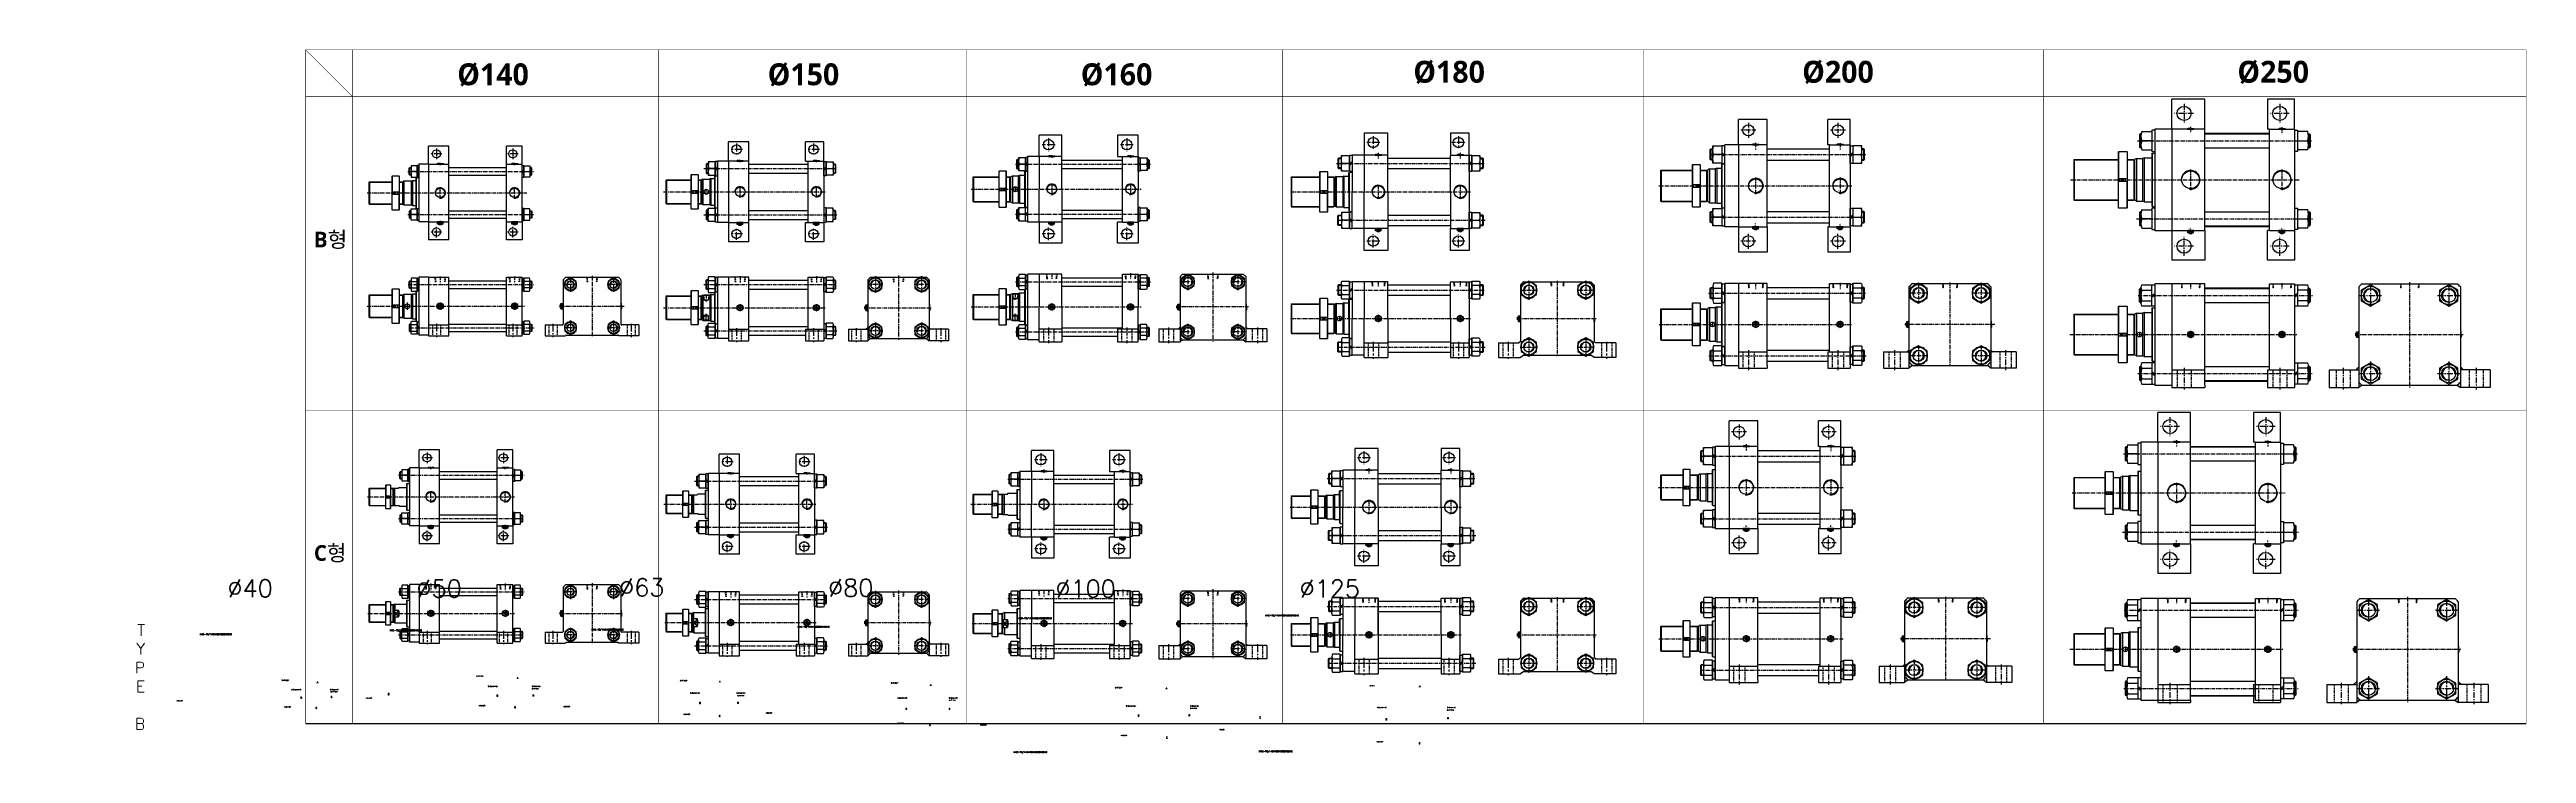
# Model space of a CAD drawing. Extents: x -819 to 29893, y -8942 to 3511.
# Drawn here: x -819 to 7103, y -96 to 2156 of the extents above; entities that cross this region are included whole.
import ezdxf

# ---------------------------------------------------------------- set-up
doc = ezdxf.new("R2010")
doc.units = 0
doc.header["$LTSCALE"] = 10
doc.header["$MEASUREMENT"] = 0
for name, pattern in [('CENTER', [2, 1.25, -0.25, 0.25, -0.25]), ('CENTERX2', [4, 2.5, -0.5, 0.5, -0.5]), ('HIDDEN', [0.375, 0.25, -0.125]), ('HIDDENX2', [0.75, 0.5, -0.25])]:
    doc.linetypes.add(name, pattern=pattern)
doc.layers.get('0').update_dxf_attribs({"linetype": 'CONTINUOUS'})
for name, color, linetype in [('CEN', 1, 'CENTERX2'), ('CENTER', 1, 'CENTER'), ('HID', 2, 'HIDDENX2'), ('ML', 7, 'CONTINUOUS')]:
    doc.layers.add(name, color=color, linetype=linetype)
doc.styles.add('GHS', font='romans', dxfattribs={"bigfont": 'ghs'})
doc.styles.add('문자', font='romans.shx')

msp = doc.modelspace()

# ---------------------------------------------------------------- hatches: boundary and pattern name
at = {"layer": 'ML'}
h = msp.add_hatch(color=256, dxfattribs=at)
h.paths.add_polyline_path([(1994, 1266), (1994, 1261), (1999, 1261)])
h.paths.add_polyline_path([(1994, 1240.8, -0.02356), (1985.2, 1232), (1994, 1224)])
h.paths.add_polyline_path([(1806.8, 1232, -0.02356), (1798, 1240.8), (1798, 1224)])
h.paths.add_polyline_path([(1798, 1266), (1793, 1261), (1798, 1261)])
h = msp.add_hatch(color=256, dxfattribs=at)
h.paths.add_polyline_path([(3006.6, 1267.4), (3006.6, 1262.4), (3011.6, 1262.4)])
h.paths.add_polyline_path([(3006.6, 1235.3, -0.019596), (2998.6, 1227.4), (3006.6, 1220.4)])
h.paths.add_polyline_path([(2804.5, 1227.4, -0.019596), (2796.6, 1235.3), (2796.6, 1220.4)])
h.paths.add_polyline_path([(2796.6, 1267.4), (2791.6, 1262.4), (2796.6, 1262.4)])
h = msp.add_hatch(color=256, dxfattribs=at)
h.paths.add_polyline_path([(5389.7, 1194.6), (5389.7, 1188.6), (5395.7, 1188.6)])
h.paths.add_polyline_path([(5389.7, 1156.9, -0.022376), (5378.5, 1145.6), (5389.7, 1136.6)])
h.paths.add_polyline_path([(5127.7, 1156.9), (5127.7, 1136.6), (5138.9, 1145.6, -0.022376)])
h.paths.add_polyline_path([(5127.7, 1194.6), (5121.7, 1188.6), (5127.7, 1188.6)])
h = msp.add_hatch(color=256, dxfattribs=at)
h.paths.add_polyline_path([(6891.6, 1141.3), (6891.6, 1131.3), (6901.6, 1131.3)])
h.paths.add_polyline_path([(6891.6, 1092.3, -0.01671), (6881.1, 1081.8), (6891.6, 1074.3)])
h.paths.add_polyline_path([(6577.1, 1081.8, -0.01671), (6566.6, 1092.3), (6566.6, 1074.3)])
h.paths.add_polyline_path([(6566.6, 1141.3), (6556.6, 1131.3), (6566.6, 1131.3)])
h = msp.add_hatch(color=256, dxfattribs=at)
h.paths.add_polyline_path([(1994, 258.9), (1994, 253.9), (1999, 253.9)])
h.paths.add_polyline_path([(1994, 233.7, -0.02356), (1985.2, 224.9), (1994, 216.9)])
h.paths.add_polyline_path([(1806.8, 224.9, -0.02356), (1798, 233.7), (1798, 216.9)])
h.paths.add_polyline_path([(1798, 258.9), (1793, 253.9), (1798, 253.9)])
h = msp.add_hatch(color=256, dxfattribs=at)
h.paths.add_polyline_path([(3006.6, 254.4), (3006.6, 249.4), (3011.6, 249.4)])
h.paths.add_polyline_path([(3006.6, 222.3, -0.019596), (2998.6, 214.4), (3006.6, 207.4)])
h.paths.add_polyline_path([(2804.5, 214.4, -0.019596), (2796.6, 222.3), (2796.6, 207.4)])
h.paths.add_polyline_path([(2796.6, 254.4), (2791.6, 249.4), (2796.6, 249.4)])
h = msp.add_hatch(color=256, dxfattribs=at)
h.paths.add_polyline_path([(5375.7, 189.1), (5375.7, 183.1), (5381.7, 183.1)])
h.paths.add_polyline_path([(5375.7, 151.3, -0.022376), (5364.4, 140.1), (5375.7, 131.1)])
h.paths.add_polyline_path([(5113.7, 151.3), (5113.7, 131.1), (5124.9, 140.1, -0.022376)])
h.paths.add_polyline_path([(5113.7, 189.1), (5107.7, 183.1), (5113.7, 183.1)])
h = msp.add_hatch(color=256, dxfattribs=at)
h.paths.add_polyline_path([(6884.8, 134.5), (6884.8, 124.5), (6894.8, 124.5)])
h.paths.add_polyline_path([(6884.8, 85.5, -0.01671), (6874.2, 75), (6884.8, 67.5)])
h.paths.add_polyline_path([(6570.3, 75, -0.01671), (6559.8, 85.5), (6559.8, 67.5)])
h.paths.add_polyline_path([(6559.8, 134.5), (6549.8, 124.5), (6559.8, 124.5)])

# ---------------------------------------------------------------- linework, layer by layer
at = {"layer": 'CEN', "color": 1, "linetype": 'CENTER', "ltscale": 1.5}
for p, q in [((6007.7, 1982.1), (6007.7, 1921.1)), ((6313.7, 1982.1), (6313.7, 1921.1)), ((6038.2, 1951.6), (5977.2, 1951.6)), ((6344.2, 1951.6), (6283.2, 1951.6)), ((6038.2, 1526.6), (5977.2, 1526.6)), ((6007.7, 1496.1), (6007.7, 1557.1)), ((6344.2, 1526.6), (6283.2, 1526.6)), ((6313.7, 1496.1), (6313.7, 1557.1)), ((4614.5, 1194.6), (4614.5, 1130.6)), ((4900.5, 1194.6), (4900.5, 1130.6)), ((5081.2, 1194.6), (5081.2, 1130.6)), ((5436.2, 1194.6), (5436.2, 1130.6)), ((6007.7, 1137.3), (6007.7, 1068.3)), ((6313.7, 1137.3), (6313.7, 1068.3)), ((6516.6, 1137.3), (6516.6, 1068.3)), ((6941.6, 1137.3), (6941.6, 1068.3)), ((5962.7, 980.4), (5962.7, 919.4)), ((6268.7, 980.4), (6268.7, 919.4)), ((5993.2, 949.9), (5932.2, 949.9)), ((6299.2, 949.9), (6238.2, 949.9)), ((5962.7, 494.4), (5962.7, 555.4)), ((6268.7, 494.4), (6268.7, 555.4)), ((5993.2, 524.9), (5932.2, 524.9)), ((6299.2, 524.9), (6238.2, 524.9)), ((4584.5, 189.1), (4584.5, 125.1)), ((4870.5, 189.1), (4870.5, 125.1)), ((5067.2, 189.1), (5067.2, 125.1)), ((5422.2, 189.1), (5422.2, 125.1)), ((5962.7, 130.5), (5962.7, 61.5)), ((6509.8, 130.5), (6509.8, 61.5)), ((6934.8, 130.5), (6934.8, 61.5))]:
    msp.add_line(p, q, dxfattribs=at)
at = {"layer": 'CEN', "color": 1, "linetype": 'CENTER'}
for p, q in [((4614.5, 1921.4), (4614.5, 1873.4)), ((4900.5, 1921.4), (4900.5, 1873.4)), ((4638.5, 1897.4), (4590.5, 1897.4)), ((4924.5, 1897.4), (4876.5, 1897.4)), ((4638.5, 1542.4), (4590.5, 1542.4)), ((4614.5, 1518.4), (4614.5, 1566.4)), ((4924.5, 1542.4), (4876.5, 1542.4)), ((4900.5, 1518.4), (4900.5, 1566.4)), ((4584.5, 956.7), (4584.5, 908.7)), ((4870.5, 956.7), (4870.5, 908.7)), ((4608.5, 932.7), (4560.5, 932.7)), ((4894.5, 932.7), (4846.5, 932.7)), ((4608.5, 577.7), (4560.5, 577.7)), ((4584.5, 553.7), (4584.5, 601.7)), ((4894.5, 577.7), (4846.5, 577.7)), ((4870.5, 553.7), (4870.5, 601.7))]:
    msp.add_line(p, q, dxfattribs=at)
at = {"layer": 'CEN', "color": 1, "linetype": 'CENTER', "ltscale": 2}
for p, q in [((418.2, 1839.1), (418.2, 1805.1)), ((662.2, 1839.1), (662.2, 1805.1)), ((1397.3, 1835.8), (1359.3, 1835.8)), ((1378.3, 1854.8), (1378.3, 1816.8)), ((1643.3, 1835.8), (1605.3, 1835.8)), ((1624.3, 1854.8), (1624.3, 1816.8)), ((2396.6, 1851.4), (2355.6, 1851.4)), ((2376.1, 1871.9), (2376.1, 1830.9)), ((2646.6, 1851.4), (2605.6, 1851.4)), ((2626.1, 1871.9), (2626.1, 1830.9)), ((3435.1, 1858.4), (3394.1, 1858.4)), ((3414.6, 1878.9), (3414.6, 1837.9)), ((3707.1, 1858.2), (3666.1, 1858.2)), ((3686.6, 1878.7), (3686.6, 1837.7)), ((435.2, 1822.1), (401.2, 1822.1)), ((679.2, 1822.1), (645.2, 1822.1)), ((418.2, 1555.1), (418.2, 1589.1)), ((662.2, 1555.1), (662.2, 1589.1)), ((1378.3, 1546.8), (1378.3, 1584.8)), ((1624.3, 1546.8), (1624.3, 1584.8)), ((2376.1, 1545.9), (2376.1, 1586.9)), ((2626.1, 1545.9), (2626.1, 1586.9)), ((435.2, 1572.1), (401.2, 1572.1)), ((679.2, 1572.1), (645.2, 1572.1)), ((1397.3, 1565.8), (1359.3, 1565.8)), ((1643.3, 1565.8), (1605.3, 1565.8)), ((2396.6, 1566.4), (2355.6, 1566.4)), ((2646.6, 1566.4), (2605.6, 1566.4)), ((3435.1, 1543.2), (3394.1, 1543.2)), ((3414.6, 1522.7), (3414.6, 1563.7)), ((3707.1, 1543.2), (3666.1, 1543.2)), ((3686.6, 1522.7), (3686.6, 1563.7)), ((418.2, 1278.9), (418.2, 1235.9)), ((662.2, 1278.9), (662.2, 1235.9)), ((790.9, 1278.9), (790.9, 1235.9)), ((1040.9, 1278.9), (1040.9, 1235.9)), ((1378.3, 1265), (1378.3, 1220)), ((1624.3, 1265), (1624.3, 1220)), ((1761, 1265), (1761, 1220)), ((2031, 1265), (2031, 1220)), ((2376.1, 1266.4), (2376.1, 1216.4)), ((2626.1, 1266.4), (2626.1, 1216.4)), ((2759.1, 1266.4), (2759.1, 1216.4)), ((3044.1, 1266.4), (3044.1, 1216.4)), ((405.2, 849.9), (371.2, 849.9)), ((388.2, 866.9), (388.2, 832.9)), ((649.2, 849.9), (615.2, 849.9)), ((632.2, 866.9), (632.2, 832.9)), ((1367.3, 836.7), (1329.3, 836.7)), ((1348.3, 855.7), (1348.3, 817.7)), ((1613.3, 836.7), (1575.3, 836.7)), ((1594.3, 855.7), (1594.3, 817.7)), ((2371.6, 843.8), (2330.6, 843.8)), ((2351.1, 864.3), (2351.1, 823.3)), ((2621.6, 843.8), (2580.6, 843.8)), ((2601.1, 864.3), (2601.1, 823.3)), ((3405.1, 850.2), (3364.1, 850.2)), ((3384.6, 870.7), (3384.6, 829.7)), ((3677.1, 849.9), (3636.1, 849.9)), ((3656.6, 870.4), (3656.6, 829.4)), ((405.2, 599.9), (371.2, 599.9)), ((388.2, 582.9), (388.2, 616.9)), ((649.2, 599.9), (615.2, 599.9)), ((632.2, 582.9), (632.2, 616.9)), ((1367.3, 566.7), (1329.3, 566.7)), ((1348.3, 547.7), (1348.3, 585.7)), ((1613.3, 566.7), (1575.3, 566.7)), ((1594.3, 547.7), (1594.3, 585.7)), ((2371.6, 558.8), (2330.6, 558.8)), ((2351.1, 538.3), (2351.1, 579.3)), ((2621.6, 558.8), (2580.6, 558.8)), ((2601.1, 538.3), (2601.1, 579.3)), ((3384.6, 514.4), (3384.6, 555.4)), ((3656.6, 514.4), (3656.6, 555.4)), ((3405.1, 534.9), (3364.1, 534.9)), ((3677.1, 534.9), (3636.1, 534.9)), ((388.2, 296.3), (388.2, 253.3)), ((632.2, 296.3), (632.2, 253.3)), ((790.9, 296.3), (790.9, 253.3)), ((1040.9, 296.3), (1040.9, 253.3)), ((1348.3, 257.9), (1348.3, 212.9)), ((1594.3, 257.9), (1594.3, 212.9)), ((1761, 257.9), (1761, 212.9)), ((2031, 257.9), (2031, 212.9)), ((2351.1, 254.1), (2351.1, 204.1)), ((2601.1, 254.1), (2601.1, 204.1)), ((2759.1, 253.4), (2759.1, 203.4)), ((3044.1, 253.4), (3044.1, 203.4))]:
    msp.add_line(p, q, dxfattribs=at)
at = {"layer": 'CEN', "color": 7, "linetype": 'Continuous', "ltscale": 2}
for p, q in [((1598.3, 1261), (1598.3, 1224)), ((2596.1, 1262.4), (2596.1, 1220.4)), ((1568.3, 253.9), (1568.3, 216.9)), ((2571.1, 250.1), (2571.1, 208.1))]:
    msp.add_line(p, q, dxfattribs=at)
at = {"layer": 'CEN', "color": 1, "linetype": 'CENTER', "ltscale": 2.5}
for p, q in [((3414.6, 1221.3), (3414.6, 1166.3)), ((3686.6, 1221.3), (3686.6, 1166.3)), ((3845.5, 1221.3), (3845.5, 1166.3)), ((4160.5, 1221.3), (4160.5, 1166.3)), ((3384.6, 209.8), (3384.6, 154.8)), ((3656.6, 209.8), (3656.6, 154.8)), ((3845.5, 209.8), (3845.5, 154.8)), ((4160.5, 209.8), (4160.5, 154.8))]:
    msp.add_line(p, q, dxfattribs=at)
at = {"layer": 'CEN', "color": 7, "linetype": 'Continuous', "ltscale": 2.5}
for p, q in [((3661.6, 1217.3), (3661.6, 1170.3)), ((3631.6, 205.8), (3631.6, 158.8))]:
    msp.add_line(p, q, dxfattribs=at)
at = {"layer": 'CEN', "color": 7, "linetype": 'Continuous', "ltscale": 1.5}
for p, q in [((4868.5, 1188.6), (4868.5, 1136.6)), ((6274.7, 1131.3), (6274.7, 1074.3)), ((4838.5, 183.1), (4838.5, 131.1)), ((6229.7, 124.5), (6229.7, 67.5))]:
    msp.add_line(p, q, dxfattribs=at)
at = {"layer": 'CENTER'}
for p, q in [((2821.6, 1438.6), (2821.6, 1386.3)), ((2981.6, 1438.6), (2981.6, 1386.3)), ((2844.2, 1412.4), (2798.9, 1412.4)), ((3004.2, 1412.4), (2958.9, 1412.4)), ((2821.6, 1278.6), (2821.6, 1226.3)), ((2981.6, 1278.6), (2981.6, 1226.3)), ((2844.2, 1252.4), (2798.9, 1252.4)), ((3004.2, 1252.4), (2958.9, 1252.4)), ((1845.5, 396.9), (1798.5, 396.9)), ((1822, 424), (1822, 369.8)), ((1993.5, 396.9), (1946.5, 396.9)), ((1970, 424), (1970, 369.8)), ((1845.5, 248.9), (1798.5, 248.9)), ((1822, 276), (1822, 221.8)), ((1993.5, 248.9), (1946.5, 248.9)), ((1970, 276), (1970, 221.8))]:
    msp.add_line(p, q, dxfattribs=at)
at = {"layer": 'HID', "color": 6, "linetype": 'HIDDEN', "ltscale": 1.5}
for p, q in [((405.2, 1274.9), (405.2, 1239.9)), ((431.2, 1274.9), (431.2, 1239.9)), ((649.2, 1274.9), (649.2, 1239.9)), ((675.2, 1274.9), (675.2, 1239.9)), ((777.9, 1274.9), (777.9, 1239.9)), ((803.9, 1274.9), (803.9, 1239.9)), ((1027.9, 1274.9), (1027.9, 1239.9)), ((1053.9, 1274.9), (1053.9, 1239.9)), ((1363.3, 1261), (1363.3, 1224)), ((1393.3, 1261), (1393.3, 1224)), ((1609.3, 1261), (1609.3, 1224)), ((1639.3, 1261), (1639.3, 1224)), ((1746, 1261), (1746, 1224)), ((1776, 1261), (1776, 1224)), ((2016, 1261), (2016, 1224)), ((2046, 1261), (2046, 1224)), ((2359.6, 1262.4), (2359.6, 1220.4)), ((2392.6, 1262.4), (2392.6, 1220.4)), ((2609.6, 1262.4), (2609.6, 1220.4)), ((2642.6, 1262.4), (2642.6, 1220.4)), ((2742.6, 1262.4), (2742.6, 1220.4)), ((2775.6, 1262.4), (2775.6, 1220.4)), ((3027.6, 1262.4), (3027.6, 1220.4)), ((3060.6, 1262.4), (3060.6, 1220.4)), ((3398.1, 1217.3), (3398.1, 1170.3)), ((3431.1, 1217.3), (3431.1, 1170.3)), ((3670.1, 1217.3), (3670.1, 1170.3)), ((3703.1, 1217.3), (3703.1, 1170.3)), ((3829, 1217.3), (3829, 1170.3)), ((3862, 1217.3), (3862, 1170.3)), ((4144, 1217.3), (4144, 1170.3)), ((4177, 1217.3), (4177, 1170.3)), ((4596.5, 1188.6), (4596.5, 1136.6)), ((4632.5, 1188.6), (4632.5, 1136.6)), ((4882.5, 1188.6), (4882.5, 1136.6)), ((4918.5, 1188.6), (4918.5, 1136.6)), ((5063.2, 1188.6), (5063.2, 1136.6)), ((5099.2, 1188.6), (5099.2, 1136.6)), ((5418.2, 1188.6), (5418.2, 1136.6)), ((5454.2, 1188.6), (5454.2, 1136.6)), ((5985.2, 1131.3), (5985.2, 1074.3)), ((6030.2, 1131.3), (6030.2, 1074.3)), ((6291.2, 1131.3), (6291.2, 1074.3)), ((6336.2, 1131.3), (6336.2, 1074.3)), ((6494.1, 1131.3), (6494.1, 1074.3)), ((6539.1, 1131.3), (6539.1, 1074.3)), ((6919.1, 1131.3), (6919.1, 1074.3)), ((6964.1, 1131.3), (6964.1, 1074.3)), ((375.2, 292.3), (375.2, 257.3)), ((401.2, 292.3), (401.2, 257.3)), ((619.2, 292.3), (619.2, 257.3)), ((645.2, 292.3), (645.2, 257.3)), ((777.9, 292.3), (777.9, 257.3)), ((803.9, 292.3), (803.9, 257.3)), ((1027.9, 292.3), (1027.9, 257.3)), ((1053.9, 292.3), (1053.9, 257.3)), ((1333.3, 253.9), (1333.3, 216.9)), ((1363.3, 253.9), (1363.3, 216.9)), ((1579.3, 253.9), (1579.3, 216.9)), ((1609.3, 253.9), (1609.3, 216.9)), ((1746, 253.9), (1746, 216.9)), ((1776, 253.9), (1776, 216.9)), ((2016, 253.9), (2016, 216.9)), ((2046, 253.9), (2046, 216.9)), ((2334.6, 250.1), (2334.6, 208.1)), ((2367.6, 250.1), (2367.6, 208.1)), ((2584.6, 250.1), (2584.6, 208.1)), ((2617.6, 250.1), (2617.6, 208.1)), ((2742.6, 249.4), (2742.6, 207.4)), ((2775.6, 249.4), (2775.6, 207.4)), ((3027.6, 249.4), (3027.6, 207.4)), ((3060.6, 249.4), (3060.6, 207.4)), ((3368.1, 205.8), (3368.1, 158.8)), ((3401.1, 205.8), (3401.1, 158.8)), ((3640.1, 205.8), (3640.1, 158.8)), ((3673.1, 205.8), (3673.1, 158.8)), ((3829, 205.8), (3829, 158.8)), ((3862, 205.8), (3862, 158.8)), ((4144, 205.8), (4144, 158.8)), ((4177, 205.8), (4177, 158.8)), ((4566.5, 183.1), (4566.5, 131.1)), ((4602.5, 183.1), (4602.5, 131.1)), ((4852.5, 183.1), (4852.5, 131.1)), ((4888.5, 183.1), (4888.5, 131.1)), ((5049.2, 183.1), (5049.2, 131.1)), ((5085.2, 183.1), (5085.2, 131.1)), ((5404.2, 183.1), (5404.2, 131.1)), ((5440.2, 183.1), (5440.2, 131.1)), ((5940.2, 124.5), (5940.2, 67.5)), ((5985.2, 124.5), (5985.2, 67.5)), ((6246.2, 124.5), (6246.2, 67.5)), ((6291.2, 124.5), (6291.2, 67.5)), ((6487.3, 124.5), (6487.3, 67.5)), ((6532.3, 124.5), (6532.3, 67.5)), ((6912.3, 124.5), (6912.3, 67.5)), ((6957.3, 124.5), (6957.3, 67.5))]:
    msp.add_line(p, q, dxfattribs=at)
at = {"layer": 'ML'}
for p, q in [((6073.7, 1996.6), (5968.7, 1996.6)), ((5968.7, 1901.6), (5968.7, 1996.6)), ((6073.7, 1901.6), (6073.7, 1996.6)), ((6360.7, 1996.6), (6274.7, 1996.6)), ((6274.7, 1996.6), (6274.7, 1901.6)), ((6360.7, 1901.6), (6360.7, 1996.6)), ((4674.5, 1932.4), (4582.5, 1932.4)), ((4582.5, 1850.9), (4582.5, 1932.4)), ((4674.5, 1850.9), (4674.5, 1932.4)), ((4939.5, 1932.4), (4868.5, 1932.4)), ((4868.5, 1850.9), (4868.5, 1932.4)), ((4939.5, 1850.9), (4939.5, 1932.4)), ((6073.7, 1901.6), (5914.7, 1901.6)), ((5914.7, 1901.6), (5914.7, 1576.6)), ((5968.7, 1901.6), (5968.7, 1576.6)), ((6018.7, 1902.6), (6019.7, 1903.6)), ((6018.7, 1902.6), (6018.7, 1901.6)), ((6018.7, 1902.6), (6024.3, 1902.6)), ((6018.7, 1901.6), (6038.7, 1901.6)), ((6018.7, 1901.6), (6038.7, 1901.6)), ((6028.7, 1903.6), (6019.7, 1903.6)), ((6024.3, 1903.6), (6024.3, 1901.6)), ((6028.7, 1903.6), (6037.7, 1903.6)), ((6033, 1903.6), (6033, 1901.6)), ((6038.7, 1902.6), (6033, 1902.6)), ((6038.7, 1902.6), (6037.7, 1903.6)), ((6038.7, 1902.6), (6038.7, 1901.6)), ((6073.7, 1576.6), (6073.7, 1901.6)), ((6280.7, 1901.6), (6274.7, 1901.6)), ((6280.7, 1576.6), (6280.7, 1901.6)), ((6280.7, 1901.6), (6360.7, 1901.6)), ((6310.7, 1902.6), (6311.7, 1903.6)), ((6310.7, 1902.6), (6310.7, 1901.6)), ((6310.7, 1902.6), (6316.3, 1902.6)), ((6310.7, 1901.6), (6330.7, 1901.6)), ((6310.7, 1901.6), (6330.7, 1901.6)), ((6320.7, 1903.6), (6311.7, 1903.6)), ((6316.3, 1903.6), (6316.3, 1901.6)), ((6320.7, 1903.6), (6329.7, 1903.6)), ((6325, 1903.6), (6325, 1901.6)), ((6330.7, 1902.6), (6325, 1902.6)), ((6330.7, 1902.6), (6329.7, 1903.6)), ((6330.7, 1902.6), (6330.7, 1901.6)), ((6360.7, 1901.6), (6360.7, 1576.6)), ((458.2, 1847.1), (393.2, 1847.1)), ((393.2, 1789.6), (393.2, 1847.1)), ((458.2, 1547.1), (458.2, 1847.1)), ((642.2, 1547.1), (642.2, 1847.1)), ((692.2, 1847.1), (642.2, 1847.1)), ((692.2, 1789.6), (692.2, 1847.1)), ((1352.3, 1798.8), (1352.3, 1860.8)), ((1417.3, 1860.8), (1352.3, 1860.8)), ((1417.3, 1540.8), (1417.3, 1860.8)), ((1657.3, 1860.8), (1598.3, 1860.8)), ((1598.3, 1798.8), (1598.3, 1860.8)), ((1657.3, 1798.8), (1657.3, 1860.8)), ((2346.1, 1813.9), (2346.1, 1881.4)), ((2418.1, 1881.4), (2346.1, 1881.4)), ((2418.1, 1813.9), (2418.1, 1881.4)), ((2662.1, 1881.4), (2596.1, 1881.4)), ((2596.1, 1881.4), (2596.1, 1813.9)), ((2662.1, 1813.9), (2662.1, 1881.4)), ((3460.6, 1888.2), (3385.6, 1888.2)), ((3460.6, 1818.2), (3460.6, 1888.2)), ((3721.6, 1888.2), (3661.6, 1888.2)), ((3661.6, 1888.2), (3661.6, 1818.2)), ((3721.6, 1818.2), (3721.6, 1888.2)), ((4494.7, 1801.9), (4494.7, 1837.9)), ((4529.5, 1826.9), (4538.5, 1817.9)), ((4674.5, 1850.9), (4538.5, 1850.9)), ((4538.5, 1588.9), (4538.5, 1850.9)), ((4582.5, 1850.9), (4582.5, 1588.9)), ((4627.5, 1851.9), (4628.5, 1852.9)), ((4627.5, 1851.9), (4627.5, 1850.9)), ((4627.5, 1851.9), (4633.2, 1851.9)), ((4627.5, 1850.9), (4647.5, 1850.9)), ((4627.5, 1850.9), (4647.5, 1850.9)), ((4637.5, 1852.9), (4628.5, 1852.9)), ((4633.2, 1852.9), (4633.2, 1850.9)), ((4637.5, 1852.9), (4646.5, 1852.9)), ((4641.9, 1852.9), (4641.9, 1850.9)), ((4647.5, 1851.9), (4641.9, 1851.9)), ((4647.5, 1851.9), (4646.5, 1852.9)), ((4647.5, 1851.9), (4647.5, 1850.9)), ((4674.5, 1588.9), (4674.5, 1850.9)), ((4873.5, 1850.9), (4868.5, 1850.9)), ((4873.5, 1588.9), (4873.5, 1850.9)), ((4873.5, 1850.9), (4939.5, 1850.9)), ((4897.5, 1851.9), (4898.5, 1852.9)), ((4897.5, 1851.9), (4897.5, 1850.9)), ((4897.5, 1851.9), (4903.2, 1851.9)), ((4897.5, 1850.9), (4917.5, 1850.9)), ((4897.5, 1850.9), (4917.5, 1850.9)), ((4907.5, 1852.9), (4898.5, 1852.9)), ((4903.2, 1852.9), (4903.2, 1850.9)), ((4907.5, 1852.9), (4916.5, 1852.9)), ((4911.9, 1852.9), (4911.9, 1850.9)), ((4917.5, 1851.9), (4911.9, 1851.9)), ((4917.5, 1851.9), (4916.5, 1852.9)), ((4917.5, 1851.9), (4917.5, 1850.9)), ((4939.5, 1850.9), (4939.5, 1588.9)), ((4948.5, 1826.9), (4939.5, 1817.9)), ((4983.3, 1801.9), (4983.3, 1837.9)), ((5796.8, 1828.1), (5797.8, 1829.1)), ((5796.8, 1828.1), (5796.8, 1650.1)), ((5797.8, 1829.1), (5797.8, 1743.1)), ((5825.8, 1829.1), (5797.8, 1829.1)), ((5825.8, 1829.1), (5825.8, 1743.1)), ((5825.8, 1829.1), (5826.8, 1828.1)), ((5826.8, 1650.1), (5826.8, 1828.1)), ((5866.9, 1886.6), (5864.7, 1884.4)), ((5864.7, 1884.4), (5864.7, 1843.9)), ((5864.7, 1843.9), (5866.9, 1841.6)), ((5866.9, 1886.6), (5866.9, 1841.6)), ((5870.4, 1886.6), (5866.9, 1886.6)), ((5870.4, 1841.6), (5866.9, 1841.6)), ((5869.7, 1878.9), (5869.7, 1849.4)), ((5872.2, 1893.6), (5904.7, 1893.6)), ((5904.7, 1864.1), (5872.2, 1864.1)), ((5872.2, 1834.7), (5904.7, 1834.7)), ((5904.7, 1898.1), (5904.7, 1830.1)), ((5914.7, 1898.1), (5904.7, 1898.1)), ((5904.7, 1830.1), (5914.7, 1830.1)), ((5904.7, 1822.6), (5906.2, 1824.1)), ((5904.7, 1822.6), (5904.7, 1655.6)), ((5906.2, 1824.1), (5906.2, 1654.1)), ((5906.2, 1824.1), (5914.7, 1824.1)), ((6073.7, 1888.1), (6280.7, 1888.1)), ((6360.7, 1898.1), (6370.7, 1898.1)), ((6370.7, 1830.1), (6360.7, 1830.1)), ((6370.7, 1898.1), (6370.7, 1830.1)), ((6403.2, 1893.6), (6370.7, 1893.6)), ((6370.7, 1864.1), (6403.2, 1864.1)), ((6403.2, 1834.7), (6370.7, 1834.7)), ((6405, 1886.6), (6408.4, 1886.6)), ((6405, 1841.6), (6408.4, 1841.6)), ((6405.7, 1878.9), (6405.7, 1849.4)), ((6408.4, 1886.6), (6408.4, 1841.6)), ((6408.4, 1886.6), (6410.7, 1884.4)), ((6410.7, 1843.9), (6408.4, 1841.6)), ((6410.7, 1884.4), (6410.7, 1843.9)), ((275.9, 1750.1), (276.9, 1751.1)), ((275.9, 1750.1), (275.9, 1644.1)), ((298.9, 1751.1), (276.9, 1751.1)), ((276.9, 1751.1), (276.9, 1701.1)), ((298.9, 1751.1), (298.9, 1701.1)), ((298.9, 1751.1), (299.9, 1750.1)), ((299.9, 1644.1), (299.9, 1750.1)), ((332.9, 1754.1), (332.9, 1778.1)), ((337.3, 1781.7), (337.3, 1750.5)), ((356.3, 1766.1), (338.9, 1766.1)), ((352.2, 1748.1), (352.2, 1646.1)), ((353.7, 1748.1), (353.7, 1646.1)), ((356.3, 1770.7), (362.2, 1764.8)), ((356.3, 1767.3), (362.2, 1761.4)), ((362.2, 1789.6), (362.2, 1604.6)), ((393.2, 1789.6), (362.2, 1789.6)), ((393.2, 1789.6), (393.2, 1604.6)), ((393.2, 1789.6), (458.2, 1789.6)), ((420.2, 1790.6), (421.2, 1791.6)), ((420.2, 1790.6), (420.2, 1789.6)), ((420.2, 1790.6), (425.8, 1790.6)), ((420.2, 1789.6), (440.2, 1789.6)), ((420.2, 1789.6), (440.2, 1789.6)), ((430.2, 1791.6), (421.2, 1791.6)), ((425.8, 1791.6), (425.8, 1789.6)), ((430.2, 1791.6), (439.2, 1791.6)), ((434.5, 1791.6), (434.5, 1789.6)), ((440.2, 1790.6), (434.5, 1790.6)), ((440.2, 1790.6), (439.2, 1791.6)), ((440.2, 1790.6), (440.2, 1789.6)), ((458.2, 1604.6), (458.2, 1789.6)), ((642.2, 1604.6), (642.2, 1789.6)), ((642.2, 1789.6), (692.2, 1789.6)), ((658.2, 1790.6), (659.2, 1791.6)), ((658.2, 1790.6), (658.2, 1789.6)), ((658.2, 1790.6), (663.8, 1790.6)), ((658.2, 1789.6), (678.2, 1789.6)), ((658.2, 1789.6), (678.2, 1789.6)), ((668.2, 1791.6), (659.2, 1791.6)), ((663.8, 1791.6), (663.8, 1789.6)), ((668.2, 1791.6), (677.2, 1791.6)), ((672.5, 1791.6), (672.5, 1789.6)), ((678.2, 1790.6), (672.5, 1790.6)), ((678.2, 1790.6), (677.2, 1791.6)), ((678.2, 1790.6), (678.2, 1789.6)), ((692.2, 1604.6), (692.2, 1789.6)), ((698.1, 1770.7), (692.2, 1764.8)), ((698.1, 1767.3), (692.2, 1761.4)), ((698.1, 1766.1), (715.5, 1766.1)), ((717.1, 1781.7), (717.1, 1750.5)), ((721.4, 1754.1), (721.4, 1778.1)), ((1232.1, 1753.8), (1233.1, 1754.8)), ((1232.1, 1753.8), (1232.1, 1647.8)), ((1233.1, 1754.8), (1233.1, 1704.8)), ((1255.1, 1754.8), (1233.1, 1754.8)), ((1255.1, 1754.8), (1255.1, 1704.8)), ((1255.1, 1754.8), (1256.1, 1753.8)), ((1256.1, 1647.8), (1256.1, 1753.8)), ((1282.1, 1789.8), (1280.4, 1788.1)), ((1280.4, 1788.1), (1280.4, 1761.5)), ((1280.4, 1761.5), (1282.1, 1759.8)), ((1287.3, 1789.8), (1282.1, 1789.8)), ((1282.1, 1789.8), (1282.1, 1759.8)), ((1282.1, 1759.8), (1287.3, 1759.8)), ((1310.1, 1774.8), (1289.2, 1774.8)), ((1295.3, 1743.3), (1292.3, 1741.6)), ((1295.3, 1743.3), (1295.3, 1658.3)), ((1307.3, 1753.5), (1307.3, 1648.1)), ((1308.8, 1753.5), (1308.8, 1648.1)), ((1310.1, 1780.4), (1317.3, 1773.2)), ((1310.1, 1776.4), (1317.3, 1769.2)), ((1317.3, 1798.8), (1317.3, 1602.8)), ((1352.3, 1798.8), (1317.3, 1798.8)), ((1352.3, 1798.8), (1352.3, 1602.8)), ((1417.3, 1798.8), (1352.3, 1798.8)), ((1379.3, 1799.8), (1380.3, 1800.8)), ((1379.3, 1799.8), (1379.3, 1798.8)), ((1379.3, 1799.8), (1384.9, 1799.8)), ((1379.3, 1798.8), (1399.3, 1798.8)), ((1379.3, 1798.8), (1399.3, 1798.8)), ((1389.3, 1800.8), (1380.3, 1800.8)), ((1384.9, 1800.8), (1384.9, 1798.8)), ((1389.3, 1800.8), (1398.3, 1800.8)), ((1393.7, 1800.8), (1393.7, 1798.8)), ((1399.3, 1799.8), (1393.7, 1799.8)), ((1399.3, 1799.8), (1398.3, 1800.8)), ((1399.3, 1799.8), (1399.3, 1798.8)), ((1417.3, 1602.8), (1417.3, 1798.8)), ((1598.3, 1798.8), (1657.3, 1798.8)), ((1607.3, 1798.8), (1657.3, 1798.8)), ((1607.3, 1602.8), (1607.3, 1798.8)), ((1623.3, 1799.8), (1624.3, 1800.8)), ((1623.3, 1799.8), (1623.3, 1798.8)), ((1623.3, 1799.8), (1628.9, 1799.8)), ((1623.3, 1798.8), (1643.3, 1798.8)), ((1623.3, 1798.8), (1643.3, 1798.8)), ((1633.3, 1800.8), (1624.3, 1800.8)), ((1628.9, 1800.8), (1628.9, 1798.8)), ((1633.3, 1800.8), (1642.3, 1800.8)), ((1637.7, 1800.8), (1637.7, 1798.8)), ((1643.3, 1799.8), (1637.7, 1799.8)), ((1643.3, 1799.8), (1642.3, 1800.8)), ((1643.3, 1799.8), (1643.3, 1798.8)), ((1657.3, 1798.8), (1657.3, 1602.8)), ((1664.5, 1780.4), (1657.3, 1773.2)), ((1664.5, 1776.4), (1657.3, 1769.2)), ((1664.5, 1774.8), (1685.4, 1774.8)), ((1687.8, 1789.8), (1692.9, 1789.8)), ((1692.9, 1759.8), (1687.8, 1759.8)), ((1692.9, 1789.8), (1694.7, 1788.1)), ((1692.9, 1789.8), (1692.9, 1759.8)), ((1694.7, 1761.5), (1692.9, 1759.8)), ((1694.7, 1788.1), (1694.7, 1761.5)), ((2134.1, 1747.4), (2135.6, 1748.9)), ((2134.1, 1747.4), (2134.1, 1670.4)), ((2135.6, 1748.9), (2135.6, 1668.9)), ((2217.3, 1765.4), (2218.3, 1766.4)), ((2217.3, 1765.4), (2217.3, 1652.4)), ((2240.3, 1766.4), (2218.3, 1766.4)), ((2218.3, 1712.9), (2218.3, 1766.4)), ((2240.3, 1712.9), (2240.3, 1766.4)), ((2240.3, 1766.4), (2241.3, 1765.4)), ((2241.3, 1652.4), (2241.3, 1765.4)), ((2251.1, 1748.9), (2251.1, 1668.9)), ((2254.1, 1748.9), (2260.1, 1751.9)), ((2254.1, 1748.9), (2254.1, 1668.9)), ((2260.1, 1751.9), (2260.1, 1665.9)), ((2275.1, 1803.9), (2273.4, 1802.2)), ((2273.4, 1802.2), (2273.4, 1775.6)), ((2273.4, 1775.6), (2275.1, 1773.9)), ((2280.3, 1803.9), (2275.1, 1803.9)), ((2275.1, 1803.9), (2275.1, 1773.9)), ((2275.1, 1773.9), (2280.3, 1773.9)), ((2279.1, 1751.9), (2283.1, 1753.9)), ((2279.1, 1751.9), (2279.1, 1665.9)), ((2302.3, 1788.9), (2282.1, 1788.9)), ((2283.1, 1753.9), (2283.1, 1663.9)), ((2299.1, 1764.9), (2299.4, 1765.2)), ((2299.1, 1764.9), (2299.1, 1652.9)), ((2300.6, 1765.2), (2300.6, 1652.5)), ((2302.3, 1794.2), (2309.1, 1787.4)), ((2302.3, 1790.4), (2309.1, 1783.6)), ((2309.1, 1813.9), (2309.1, 1603.9)), ((2346.1, 1813.9), (2309.1, 1813.9)), ((2309.1, 1813.9), (2309.1, 1813.9)), ((2376.1, 1814.9), (2377.1, 1815.9)), ((2376.1, 1814.9), (2376.1, 1813.9)), ((2376.1, 1814.9), (2381.7, 1814.9)), ((2376.1, 1813.9), (2396.1, 1813.9)), ((2376.1, 1813.9), (2396.1, 1813.9)), ((2386.1, 1815.9), (2377.1, 1815.9)), ((2381.7, 1815.9), (2381.7, 1813.9)), ((2386.1, 1815.9), (2395.1, 1815.9)), ((2390.4, 1815.9), (2390.4, 1813.9)), ((2396.1, 1814.9), (2390.4, 1814.9)), ((2396.1, 1814.9), (2395.1, 1815.9)), ((2396.1, 1814.9), (2396.1, 1813.9)), ((2596.1, 1813.9), (2612.1, 1813.9)), ((2628.1, 1814.9), (2629.1, 1815.9)), ((2628.1, 1814.9), (2628.1, 1813.9)), ((2628.1, 1814.9), (2633.7, 1814.9)), ((2628.1, 1813.9), (2648.1, 1813.9)), ((2628.1, 1813.9), (2648.1, 1813.9)), ((2638.1, 1815.9), (2629.1, 1815.9)), ((2633.7, 1815.9), (2633.7, 1813.9)), ((2638.1, 1815.9), (2647.1, 1815.9)), ((2642.4, 1815.9), (2642.4, 1813.9)), ((2648.1, 1814.9), (2642.4, 1814.9)), ((2648.1, 1814.9), (2647.1, 1815.9)), ((2648.1, 1814.9), (2648.1, 1813.9)), ((2668.9, 1794.2), (2662.1, 1787.4)), ((2668.9, 1790.4), (2662.1, 1783.6)), ((2668.9, 1788.9), (2689, 1788.9)), ((2690.9, 1803.9), (2696, 1803.9)), ((2696, 1773.9), (2690.9, 1773.9)), ((2696, 1803.9), (2697.7, 1802.2)), ((2696, 1803.9), (2696, 1773.9)), ((2697.7, 1775.6), (2696, 1773.9)), ((2697.7, 1802.2), (2697.7, 1775.6)), ((3151.6, 1746.7), (3153.1, 1748.2)), ((3153.1, 1748.2), (3153.1, 1653.2)), ((3242.5, 1763.7), (3243.5, 1764.7)), ((3242.5, 1763.7), (3242.5, 1637.7)), ((3243.5, 1764.7), (3243.5, 1704.7)), ((3268.5, 1764.7), (3243.5, 1764.7)), ((3268.5, 1764.7), (3268.5, 1704.7)), ((3268.5, 1764.7), (3269.5, 1763.7)), ((3269.5, 1637.7), (3269.5, 1763.7)), ((3295.6, 1749.2), (3291.6, 1746.9)), ((3303.5, 1808.2), (3303.5, 1775.2)), ((3338.4, 1791.7), (3314.6, 1791.7)), ((3320.6, 1750.7), (3316.6, 1749.2)), ((3338.4, 1789.9), (3346.6, 1798.1)), ((3338.4, 1785.3), (3346.6, 1793.5)), ((3420.6, 1819.2), (3421.6, 1820.2)), ((3420.6, 1819.2), (3420.6, 1818.2)), ((3420.6, 1819.2), (3426.2, 1819.2)), ((3420.6, 1818.2), (3440.6, 1818.2)), ((3420.6, 1818.2), (3440.6, 1818.2)), ((3430.6, 1820.2), (3421.6, 1820.2)), ((3426.2, 1820.2), (3426.2, 1818.2)), ((3430.6, 1820.2), (3439.6, 1820.2)), ((3434.9, 1820.2), (3434.9, 1818.2)), ((3440.6, 1819.2), (3434.9, 1819.2)), ((3440.6, 1819.2), (3439.6, 1820.2)), ((3440.6, 1819.2), (3440.6, 1818.2)), ((3661.6, 1700.7), (3661.6, 1818.2)), ((3661.6, 1818.2), (3721.6, 1818.2)), ((3682.6, 1819.2), (3683.6, 1820.2)), ((3682.6, 1819.2), (3682.6, 1818.2)), ((3682.6, 1819.2), (3688.2, 1819.2)), ((3682.6, 1818.2), (3702.6, 1818.2)), ((3682.6, 1818.2), (3702.6, 1818.2)), ((3692.6, 1820.2), (3683.6, 1820.2)), ((3688.2, 1820.2), (3688.2, 1818.2)), ((3692.6, 1820.2), (3701.6, 1820.2)), ((3696.9, 1820.2), (3696.9, 1818.2)), ((3702.6, 1819.2), (3696.9, 1819.2)), ((3702.6, 1819.2), (3701.6, 1820.2)), ((3702.6, 1819.2), (3702.6, 1818.2)), ((3721.6, 1818.2), (3721.6, 1583.2)), ((3729.8, 1798.1), (3721.6, 1789.9)), ((3729.8, 1793.5), (3721.6, 1785.3)), ((3729.8, 1791.7), (3753.5, 1791.7)), ((3764.7, 1775.2), (3764.7, 1808.2)), ((4333.5, 1768.4), (4335, 1769.9)), ((4333.5, 1768.4), (4333.5, 1671.4)), ((4335, 1769.9), (4434.3, 1769.9)), ((4335, 1769.9), (4335, 1669.9)), ((4434.3, 1786.4), (4435.3, 1787.4)), ((4434.3, 1786.4), (4434.3, 1653.4)), ((4435.3, 1787.4), (4435.3, 1723.9)), ((4460.3, 1787.4), (4435.3, 1787.4)), ((4460.3, 1787.4), (4460.3, 1723.9)), ((4460.3, 1787.4), (4461.3, 1786.4)), ((4461.3, 1653.4), (4461.3, 1786.4)), ((4461.3, 1769.9), (4480.5, 1769.9)), ((4480.5, 1769.9), (4480.5, 1669.9)), ((4480.5, 1768.4), (4483.5, 1768.4)), ((4489.5, 1773.9), (4483.5, 1770.4)), ((4483.5, 1770.4), (4483.5, 1669.3)), ((4489.5, 1773.9), (4489.5, 1665.9)), ((4489.5, 1773.9), (4508.5, 1773.9)), ((4529.5, 1819.9), (4503, 1819.9)), ((4513.5, 1775.9), (4508.5, 1773.9)), ((4508.5, 1773.9), (4508.5, 1665.9)), ((4513.5, 1775.9), (4513.5, 1663.9)), ((4513.5, 1775.9), (4528.5, 1775.9)), ((4528.5, 1787.9), (4530.5, 1789.9)), ((4528.5, 1787.9), (4528.5, 1651.9)), ((4529.5, 1821.8), (4538.5, 1812.8)), ((4530.5, 1649.9), (4530.5, 1789.9)), ((4530.5, 1789.9), (4538.5, 1789.9)), ((4948.5, 1821.8), (4939.5, 1812.8)), ((4948.5, 1819.9), (4975.1, 1819.9)), ((5654.7, 1802.6), (5656.2, 1804.1)), ((5654.7, 1802.6), (5654.7, 1675.6)), ((5656.2, 1804.1), (5656.2, 1674.1)), ((5656.2, 1804.1), (5796.8, 1804.1)), ((5796.8, 1743.1), (5826.8, 1743.1)), ((5826.8, 1804.1), (5846.7, 1804.1)), ((5846.7, 1804.1), (5846.7, 1674.1)), ((5846.7, 1802.6), (5849.7, 1802.6)), ((5855.7, 1807.1), (5849.7, 1803.7)), ((5849.7, 1803.7), (5849.7, 1674.6)), ((5855.7, 1807.1), (5855.7, 1671.1)), ((5855.7, 1807.1), (5874.7, 1807.1)), ((5879.7, 1809.1), (5874.7, 1807.1)), ((5874.7, 1807.1), (5874.7, 1671.1)), ((5879.7, 1809.1), (5879.7, 1669.1)), ((5879.7, 1809.1), (5904.7, 1809.1)), ((202.2, 1731.6), (203.7, 1733.1)), ((202.2, 1731.6), (202.2, 1662.6)), ((203.7, 1733.1), (203.7, 1661.1)), ((203.7, 1733.1), (275.9, 1733.1)), ((275.9, 1701.1), (299.9, 1701.1)), ((275.9, 1693.1), (299.9, 1693.1)), ((276.9, 1643.1), (276.9, 1693.1)), ((298.9, 1643.1), (298.9, 1693.1)), ((299.9, 1733.1), (312.2, 1733.1)), ((309.2, 1733.1), (309.2, 1661.1)), ((314.2, 1735.6), (312.2, 1733.6)), ((312.2, 1733.6), (312.2, 1660.6)), ((314.2, 1735.6), (337.2, 1735.6)), ((314.2, 1735.6), (314.2, 1658.6)), ((337.2, 1735.6), (341.2, 1737.1)), ((337.2, 1735.6), (337.2, 1658.6)), ((341.2, 1737.1), (341.2, 1657.1)), ((341.2, 1737.1), (352.2, 1737.1)), ((1152.3, 1737.3), (1153.8, 1738.8)), ((1152.3, 1737.3), (1152.3, 1664.3)), ((1152.3, 1664.3), (1153.8, 1662.8)), ((1153.8, 1738.8), (1153.8, 1662.8)), ((1232.1, 1704.8), (1256.1, 1704.8)), ((1232.1, 1696.8), (1256.1, 1696.8)), ((1233.1, 1646.8), (1233.1, 1696.8)), ((1255.1, 1646.8), (1255.1, 1696.8)), ((1264.3, 1738.8), (1264.3, 1662.8)), ((1270.3, 1741.3), (1267.3, 1739.6)), ((1267.3, 1739.6), (1267.3, 1662)), ((1270.3, 1741.3), (1270.3, 1660.3)), ((1292.3, 1741.6), (1292.3, 1660)), ((2134.1, 1670.4), (2135.6, 1668.9)), ((2217.3, 1712.9), (2241.3, 1712.9)), ((2217.3, 1704.9), (2241.3, 1704.9)), ((2218.3, 1651.4), (2218.3, 1704.9)), ((2240.3, 1651.4), (2240.3, 1704.9)), ((2254.1, 1668.9), (2260.1, 1665.9)), ((2279.1, 1665.9), (2283.1, 1663.9)), ((3242.5, 1704.7), (3269.5, 1704.7)), ((3242.5, 1696.7), (3269.5, 1696.7)), ((3243.5, 1636.7), (3243.5, 1696.7)), ((3268.5, 1636.7), (3268.5, 1696.7)), ((3661.6, 1700.7), (3661.6, 1583.2)), ((4333.5, 1671.4), (4335, 1669.9)), ((4335, 1669.9), (4434.3, 1669.9)), ((4434.3, 1723.9), (4461.3, 1723.9)), ((4434.3, 1715.9), (4461.3, 1715.9)), ((4435.3, 1652.4), (4435.3, 1715.9)), ((4460.3, 1652.4), (4460.3, 1715.9)), ((4461.3, 1669.9), (4480.5, 1669.9)), ((4480.5, 1671.4), (4483.5, 1671.4)), ((4489.5, 1665.9), (4483.5, 1669.3)), ((4489.5, 1665.9), (4508.5, 1665.9)), ((4508.5, 1665.9), (4513.5, 1663.9)), ((4513.5, 1663.9), (4528.5, 1663.9)), ((5654.7, 1675.6), (5656.2, 1674.1)), ((5656.2, 1674.1), (5796.8, 1674.1)), ((5796.8, 1735.1), (5826.8, 1735.1)), ((5797.8, 1649.1), (5797.8, 1735.1)), ((5825.8, 1649.1), (5825.8, 1735.1)), ((5826.8, 1674.1), (5846.7, 1674.1)), ((5846.7, 1675.6), (5849.7, 1675.6)), ((5855.7, 1671.1), (5849.7, 1674.6)), ((5855.7, 1671.1), (5874.7, 1671.1)), ((5879.7, 1669.1), (5874.7, 1671.1)), ((5879.7, 1669.1), (5904.7, 1669.1)), ((202.2, 1662.6), (203.7, 1661.1)), ((203.7, 1661.1), (275.9, 1661.1)), ((276.9, 1643.1), (275.9, 1644.1)), ((276.9, 1643.1), (298.9, 1643.1)), ((298.9, 1643.1), (299.9, 1644.1)), ((299.9, 1661.1), (312.2, 1661.1)), ((314.2, 1658.6), (312.2, 1660.6)), ((314.2, 1658.6), (337.2, 1658.6)), ((332.9, 1640.1), (332.9, 1616.1)), ((337.2, 1658.6), (341.2, 1657.1)), ((337.3, 1612.5), (337.3, 1643.7)), ((356.3, 1628.1), (338.9, 1628.1)), ((341.2, 1657.1), (352.2, 1657.1)), ((356.3, 1626.8), (362.2, 1632.7)), ((356.3, 1623.4), (362.2, 1629.3)), ((393.2, 1604.6), (362.2, 1604.6)), ((393.2, 1604.6), (458.2, 1604.6)), ((393.2, 1604.6), (393.2, 1547.1)), ((420.2, 1603.1), (420.2, 1604.6)), ((440.2, 1604.6), (420.2, 1604.6)), ((420.7, 1602.6), (420.2, 1603.1)), ((420.7, 1602.6), (430.2, 1602.6)), ((421.2, 1598.1), (421.2, 1602.6)), ((421.7, 1597.6), (421.2, 1598.1)), ((439.2, 1598.1), (421.2, 1598.1)), ((430.2, 1597.6), (421.7, 1597.6)), ((422.5, 1598.1), (422.5, 1602.6)), ((426.2, 1595.1), (426.2, 1597.6)), ((434.2, 1595.1), (426.2, 1595.1)), ((426.7, 1594.6), (426.2, 1595.1)), ((426.5, 1598.1), (426.5, 1602.6)), ((433.6, 1594.6), (426.7, 1594.6)), ((439.7, 1602.6), (430.2, 1602.6)), ((438.7, 1597.6), (430.2, 1597.6)), ((434.2, 1595.1), (433.6, 1594.6)), ((433.8, 1598.1), (433.8, 1602.6)), ((434.2, 1597.6), (434.2, 1595.1)), ((437.9, 1598.1), (437.9, 1602.6)), ((438.7, 1597.6), (439.2, 1598.1)), ((439.2, 1598.1), (439.2, 1602.6)), ((439.7, 1602.6), (440.2, 1603.1)), ((440.2, 1603.1), (440.2, 1604.6)), ((642.2, 1604.6), (692.2, 1604.6)), ((658.2, 1603.1), (658.2, 1604.6)), ((678.2, 1604.6), (658.2, 1604.6)), ((658.7, 1602.6), (658.2, 1603.1)), ((658.7, 1602.6), (668.2, 1602.6)), ((659.2, 1598.1), (659.2, 1602.6)), ((659.7, 1597.6), (659.2, 1598.1)), ((677.2, 1598.1), (659.2, 1598.1)), ((668.2, 1597.6), (659.7, 1597.6)), ((660.5, 1598.1), (660.5, 1602.6)), ((664.2, 1595.1), (664.2, 1597.6)), ((672.2, 1595.1), (664.2, 1595.1)), ((664.7, 1594.6), (664.2, 1595.1)), ((664.5, 1598.1), (664.5, 1602.6)), ((671.6, 1594.6), (664.7, 1594.6)), ((677.7, 1602.6), (668.2, 1602.6)), ((676.7, 1597.6), (668.2, 1597.6)), ((672.2, 1595.1), (671.6, 1594.6)), ((671.8, 1598.1), (671.8, 1602.6)), ((672.2, 1597.6), (672.2, 1595.1)), ((675.9, 1598.1), (675.9, 1602.6)), ((676.7, 1597.6), (677.2, 1598.1)), ((677.2, 1598.1), (677.2, 1602.6)), ((677.7, 1602.6), (678.2, 1603.1)), ((678.2, 1603.1), (678.2, 1604.6)), ((698.1, 1626.8), (692.2, 1632.7)), ((698.1, 1623.4), (692.2, 1629.3)), ((692.2, 1604.6), (692.2, 1547.1)), ((698.1, 1628.1), (715.5, 1628.1)), ((717.1, 1612.5), (717.1, 1643.7)), ((721.4, 1640.1), (721.4, 1616.1)), ((1233.1, 1646.8), (1232.1, 1647.8)), ((1233.1, 1646.8), (1255.1, 1646.8)), ((1255.1, 1646.8), (1256.1, 1647.8)), ((1270.3, 1660.3), (1267.3, 1662)), ((1282.1, 1641.8), (1280.4, 1640.1)), ((1280.4, 1640.1), (1280.4, 1613.5)), ((1280.4, 1613.5), (1282.1, 1611.8)), ((1287.3, 1641.8), (1282.1, 1641.8)), ((1282.1, 1641.8), (1282.1, 1611.8)), ((1282.1, 1611.8), (1287.3, 1611.8)), ((1310.1, 1626.8), (1289.2, 1626.8)), ((1295.3, 1658.3), (1292.3, 1660)), ((1310.1, 1625.2), (1317.3, 1632.4)), ((1310.1, 1621.2), (1317.3, 1628.4)), ((1352.3, 1602.8), (1317.3, 1602.8)), ((1352.3, 1602.8), (1417.3, 1602.8)), ((1352.3, 1602.8), (1352.3, 1540.8)), ((1379.3, 1601.3), (1379.3, 1602.8)), ((1399.3, 1602.8), (1379.3, 1602.8)), ((1379.8, 1600.8), (1379.3, 1601.3)), ((1379.8, 1600.8), (1389.3, 1600.8)), ((1380.3, 1596.3), (1380.3, 1600.8)), ((1380.8, 1595.8), (1380.3, 1596.3)), ((1398.3, 1596.3), (1380.3, 1596.3)), ((1389.3, 1595.8), (1380.8, 1595.8)), ((1381.6, 1596.3), (1381.6, 1600.8)), ((1385.3, 1593.3), (1385.3, 1595.8)), ((1393.3, 1593.3), (1385.3, 1593.3)), ((1385.8, 1592.8), (1385.3, 1593.3)), ((1385.7, 1596.3), (1385.7, 1600.8)), ((1392.8, 1592.8), (1385.8, 1592.8)), ((1398.8, 1600.8), (1389.3, 1600.8)), ((1397.8, 1595.8), (1389.3, 1595.8)), ((1393.3, 1593.3), (1392.8, 1592.8)), ((1392.9, 1596.3), (1392.9, 1600.8)), ((1393.3, 1595.8), (1393.3, 1593.3)), ((1397, 1596.3), (1397, 1600.8)), ((1397.8, 1595.8), (1398.3, 1596.3)), ((1398.3, 1596.3), (1398.3, 1600.8)), ((1398.8, 1600.8), (1399.3, 1601.3)), ((1399.3, 1601.3), (1399.3, 1602.8)), ((1598.3, 1602.8), (1657.3, 1602.8)), ((1598.3, 1540.8), (1598.3, 1602.8)), ((1607.3, 1602.8), (1657.3, 1602.8)), ((1623.3, 1601.3), (1623.3, 1602.8)), ((1643.3, 1602.8), (1623.3, 1602.8)), ((1623.8, 1600.8), (1623.3, 1601.3)), ((1623.8, 1600.8), (1633.3, 1600.8)), ((1624.3, 1596.3), (1624.3, 1600.8)), ((1624.8, 1595.8), (1624.3, 1596.3)), ((1642.3, 1596.3), (1624.3, 1596.3)), ((1633.3, 1595.8), (1624.8, 1595.8)), ((1625.6, 1596.3), (1625.6, 1600.8)), ((1629.3, 1593.3), (1629.3, 1595.8)), ((1637.3, 1593.3), (1629.3, 1593.3)), ((1629.8, 1592.8), (1629.3, 1593.3)), ((1629.7, 1596.3), (1629.7, 1600.8)), ((1636.8, 1592.8), (1629.8, 1592.8)), ((1642.8, 1600.8), (1633.3, 1600.8)), ((1641.8, 1595.8), (1633.3, 1595.8)), ((1637.3, 1593.3), (1636.8, 1592.8)), ((1636.9, 1596.3), (1636.9, 1600.8)), ((1637.3, 1595.8), (1637.3, 1593.3)), ((1641, 1596.3), (1641, 1600.8)), ((1641.8, 1595.8), (1642.3, 1596.3)), ((1642.3, 1596.3), (1642.3, 1600.8)), ((1642.8, 1600.8), (1643.3, 1601.3)), ((1643.3, 1601.3), (1643.3, 1602.8)), ((1664.5, 1625.2), (1657.3, 1632.4)), ((1664.5, 1621.2), (1657.3, 1628.4)), ((1657.3, 1602.8), (1657.3, 1540.8)), ((1664.5, 1626.8), (1685.4, 1626.8)), ((1687.3, 1641.8), (1692.5, 1641.8)), ((1692.5, 1611.8), (1687.3, 1611.8)), ((1692.5, 1641.8), (1694.2, 1640.1)), ((1692.5, 1641.8), (1692.5, 1611.8)), ((1694.2, 1613.5), (1692.5, 1611.8)), ((1694.2, 1640.1), (1694.2, 1613.5)), ((2218.3, 1651.4), (2217.3, 1652.4)), ((2218.3, 1651.4), (2240.3, 1651.4)), ((2240.3, 1651.4), (2241.3, 1652.4)), ((2275.1, 1643.9), (2273.4, 1642.2)), ((2273.4, 1642.2), (2273.4, 1615.6)), ((2273.4, 1615.6), (2275.1, 1613.9)), ((2280.3, 1643.9), (2275.1, 1643.9)), ((2275.1, 1643.9), (2275.1, 1613.9)), ((2275.1, 1613.9), (2280.3, 1613.9)), ((2302.3, 1628.9), (2282.1, 1628.9)), ((2299.1, 1652.9), (2299.4, 1652.5)), ((2302.3, 1627.4), (2309.1, 1634.2)), ((2302.3, 1623.6), (2309.1, 1630.4)), ((2346.1, 1603.9), (2309.1, 1603.9)), ((2346.1, 1603.9), (2346.1, 1536.4)), ((2376.1, 1602.4), (2376.1, 1603.9)), ((2396.1, 1603.9), (2376.1, 1603.9)), ((2376.6, 1601.9), (2376.1, 1602.4)), ((2376.6, 1601.9), (2386.1, 1601.9)), ((2377.1, 1597.4), (2377.1, 1601.9)), ((2377.6, 1596.9), (2377.1, 1597.4)), ((2395.1, 1597.4), (2377.1, 1597.4)), ((2386.1, 1596.9), (2377.6, 1596.9)), ((2378.4, 1597.4), (2378.4, 1601.9)), ((2382.1, 1594.4), (2382.1, 1596.9)), ((2390.1, 1594.4), (2382.1, 1594.4)), ((2382.6, 1593.9), (2382.1, 1594.4)), ((2382.4, 1597.4), (2382.4, 1601.9)), ((2389.5, 1593.9), (2382.6, 1593.9)), ((2395.6, 1601.9), (2386.1, 1601.9)), ((2394.6, 1596.9), (2386.1, 1596.9)), ((2390.1, 1594.4), (2389.5, 1593.9)), ((2389.7, 1597.4), (2389.7, 1601.9)), ((2390.1, 1596.9), (2390.1, 1594.4)), ((2393.8, 1597.4), (2393.8, 1601.9)), ((2394.6, 1596.9), (2395.1, 1597.4)), ((2395.1, 1597.4), (2395.1, 1601.9)), ((2395.6, 1601.9), (2396.1, 1602.4)), ((2396.1, 1602.4), (2396.1, 1603.9)), ((2418.1, 1603.9), (2418.1, 1536.4)), ((2596.1, 1536.4), (2596.1, 1603.9)), ((2612.1, 1603.9), (2596.1, 1603.9)), ((2628.1, 1602.4), (2628.1, 1603.9)), ((2648.1, 1603.9), (2628.1, 1603.9)), ((2628.6, 1601.9), (2628.1, 1602.4)), ((2628.6, 1601.9), (2638.1, 1601.9)), ((2629.1, 1597.4), (2629.1, 1601.9)), ((2629.6, 1596.9), (2629.1, 1597.4)), ((2647.1, 1597.4), (2629.1, 1597.4)), ((2638.1, 1596.9), (2629.6, 1596.9)), ((2630.4, 1597.4), (2630.4, 1601.9)), ((2634.1, 1594.4), (2634.1, 1596.9)), ((2642.1, 1594.4), (2634.1, 1594.4)), ((2634.6, 1593.9), (2634.1, 1594.4)), ((2634.4, 1597.4), (2634.4, 1601.9)), ((2641.5, 1593.9), (2634.6, 1593.9)), ((2647.6, 1601.9), (2638.1, 1601.9)), ((2646.6, 1596.9), (2638.1, 1596.9)), ((2642.1, 1594.4), (2641.5, 1593.9)), ((2641.7, 1597.4), (2641.7, 1601.9)), ((2642.1, 1596.9), (2642.1, 1594.4)), ((2645.8, 1597.4), (2645.8, 1601.9)), ((2646.6, 1596.9), (2647.1, 1597.4)), ((2647.1, 1597.4), (2647.1, 1601.9)), ((2647.6, 1601.9), (2648.1, 1602.4)), ((2648.1, 1602.4), (2648.1, 1603.9)), ((2662.1, 1603.9), (2662.1, 1536.4)), ((2668.9, 1628.9), (2689, 1628.9)), ((2690.9, 1643.9), (2696, 1643.9)), ((2696, 1613.9), (2690.9, 1613.9)), ((2696, 1643.9), (2697.7, 1642.2)), ((2696, 1643.9), (2696, 1613.9)), ((2697.7, 1615.6), (2696, 1613.9)), ((2697.7, 1642.2), (2697.7, 1615.6)), ((3151.6, 1654.7), (3153.1, 1653.2)), ((3242.5, 1637.7), (3243.5, 1636.7)), ((3243.5, 1636.7), (3268.5, 1636.7)), ((3268.5, 1636.7), (3269.5, 1637.7)), ((3295.6, 1652.2), (3291.6, 1654.5)), ((3303.5, 1593.2), (3303.5, 1626.2)), ((3338.4, 1609.7), (3314.6, 1609.7)), ((3320.6, 1650.7), (3316.6, 1652.2)), ((3338.4, 1616.1), (3346.6, 1607.9)), ((3338.4, 1611.5), (3346.6, 1603.3)), ((3729.8, 1616.1), (3721.6, 1607.9)), ((3729.8, 1611.5), (3721.6, 1603.3)), ((3729.8, 1609.7), (3753.5, 1609.7)), ((3755.8, 1624.3), (3766.6, 1624.3)), ((3755.8, 1595.1), (3766.6, 1595.1)), ((3764.7, 1593.2), (3764.7, 1626.2)), ((4435.3, 1652.4), (4434.3, 1653.4)), ((4435.3, 1652.4), (4460.3, 1652.4)), ((4460.3, 1652.4), (4461.3, 1653.4)), ((4494.7, 1601.9), (4494.7, 1637.9)), ((4529.5, 1619.9), (4503, 1619.9)), ((4530.5, 1649.9), (4528.5, 1651.9)), ((4529.5, 1626.9), (4538.5, 1617.9)), ((4529.5, 1621.8), (4538.5, 1612.8)), ((4530.5, 1649.9), (4538.5, 1649.9)), ((4582.5, 1588.9), (4538.5, 1588.9)), ((4582.5, 1588.9), (4674.5, 1588.9)), ((4582.5, 1588.9), (4582.5, 1507.4)), ((4627.5, 1587.4), (4627.5, 1588.9)), ((4647.5, 1588.9), (4627.5, 1588.9)), ((4628, 1586.9), (4627.5, 1587.4)), ((4628, 1586.9), (4637.5, 1586.9)), ((4628.5, 1582.4), (4628.5, 1586.9)), ((4629.8, 1582.4), (4629.8, 1586.9)), ((4633.9, 1582.4), (4633.9, 1586.9)), ((4647, 1586.9), (4637.5, 1586.9)), ((4641.1, 1582.4), (4641.1, 1586.9)), ((4645.2, 1582.4), (4645.2, 1586.9)), ((4646.5, 1582.4), (4646.5, 1586.9)), ((4647, 1586.9), (4647.5, 1587.4)), ((4647.5, 1587.4), (4647.5, 1588.9)), ((4674.5, 1588.9), (4674.5, 1507.4)), ((4873.5, 1588.9), (4868.5, 1588.9)), ((4868.5, 1588.9), (4868.5, 1507.4)), ((4873.5, 1588.9), (4939.5, 1588.9)), ((4897.5, 1587.4), (4897.5, 1588.9)), ((4917.5, 1588.9), (4897.5, 1588.9)), ((4898, 1586.9), (4897.5, 1587.4)), ((4898, 1586.9), (4907.5, 1586.9)), ((4898.5, 1582.4), (4898.5, 1586.9)), ((4899.8, 1582.4), (4899.8, 1586.9)), ((4903.9, 1582.4), (4903.9, 1586.9)), ((4917, 1586.9), (4907.5, 1586.9)), ((4911.1, 1582.4), (4911.1, 1586.9)), ((4915.2, 1582.4), (4915.2, 1586.9)), ((4916.5, 1582.4), (4916.5, 1586.9)), ((4917, 1586.9), (4917.5, 1587.4)), ((4917.5, 1587.4), (4917.5, 1588.9)), ((4948.5, 1626.9), (4939.5, 1617.9)), ((4948.5, 1621.8), (4939.5, 1612.8)), ((4939.5, 1588.9), (4939.5, 1507.4)), ((4948.5, 1619.9), (4975.1, 1619.9)), ((4983.3, 1601.9), (4983.3, 1637.9)), ((5796.8, 1650.1), (5797.8, 1649.1)), ((5797.8, 1649.1), (5825.8, 1649.1)), ((5825.8, 1649.1), (5826.8, 1650.1)), ((5866.9, 1636.6), (5864.7, 1634.4)), ((5864.7, 1634.4), (5864.7, 1593.9)), ((5864.7, 1593.9), (5866.9, 1591.6)), ((5866.9, 1636.6), (5866.9, 1591.6)), ((5870.4, 1636.6), (5866.9, 1636.6)), ((5870.4, 1591.6), (5866.9, 1591.6)), ((5869.7, 1628.9), (5869.7, 1599.4)), ((5872.2, 1643.6), (5904.7, 1643.6)), ((5904.7, 1614.1), (5872.2, 1614.1)), ((5872.2, 1584.7), (5904.7, 1584.7)), ((5904.7, 1655.6), (5906.2, 1654.1)), ((5904.7, 1648.1), (5904.7, 1580.1)), ((5914.7, 1648.1), (5904.7, 1648.1)), ((5906.2, 1654.1), (5914.7, 1654.1)), ((6073.7, 1590.1), (6280.7, 1590.1)), ((6360.7, 1648.1), (6370.7, 1648.1)), ((6370.7, 1648.1), (6370.7, 1580.1)), ((6403.2, 1643.6), (6370.7, 1643.6)), ((6370.7, 1614.1), (6403.2, 1614.1)), ((6403.2, 1584.7), (6370.7, 1584.7)), ((6405, 1636.6), (6408.4, 1636.6)), ((6405, 1591.6), (6408.4, 1591.6)), ((6405.7, 1628.9), (6405.7, 1599.4)), ((6408.4, 1636.6), (6408.4, 1591.6)), ((6408.4, 1636.6), (6410.7, 1634.4)), ((6410.7, 1593.9), (6408.4, 1591.6)), ((6410.7, 1634.4), (6410.7, 1593.9)), ((458.2, 1547.1), (393.2, 1547.1)), ((692.2, 1547.1), (642.2, 1547.1)), ((1417.3, 1540.8), (1352.3, 1540.8)), ((1657.3, 1540.8), (1598.3, 1540.8)), ((2418.1, 1536.4), (2346.1, 1536.4)), ((2662.1, 1536.4), (2596.1, 1536.4)), ((3460.6, 1513.2), (3385.6, 1513.2)), ((3420.6, 1581.7), (3420.6, 1583.2)), ((3440.6, 1583.2), (3420.6, 1583.2)), ((3421.1, 1581.2), (3420.6, 1581.7)), ((3421.1, 1581.2), (3430.6, 1581.2)), ((3421.6, 1576.7), (3421.6, 1581.2)), ((3422.1, 1576.2), (3421.6, 1576.7)), ((3439.6, 1576.7), (3421.6, 1576.7)), ((3430.6, 1576.2), (3422.1, 1576.2)), ((3422.9, 1576.7), (3422.9, 1581.2)), ((3426.6, 1573.7), (3426.6, 1576.2)), ((3434.6, 1573.7), (3426.6, 1573.7)), ((3427.1, 1573.2), (3426.6, 1573.7)), ((3426.9, 1576.7), (3426.9, 1581.2)), ((3434, 1573.2), (3427.1, 1573.2)), ((3440.1, 1581.2), (3430.6, 1581.2)), ((3439.1, 1576.2), (3430.6, 1576.2)), ((3434.6, 1573.7), (3434, 1573.2)), ((3434.2, 1576.7), (3434.2, 1581.2)), ((3434.6, 1576.2), (3434.6, 1573.7)), ((3438.3, 1576.7), (3438.3, 1581.2)), ((3439.1, 1576.2), (3439.6, 1576.7)), ((3439.6, 1576.7), (3439.6, 1581.2)), ((3440.1, 1581.2), (3440.6, 1581.7)), ((3440.6, 1581.7), (3440.6, 1583.2)), ((3460.6, 1583.2), (3460.6, 1513.2)), ((3661.6, 1583.2), (3721.6, 1583.2)), ((3661.6, 1513.2), (3661.6, 1583.2)), ((3721.6, 1513.2), (3661.6, 1513.2)), ((3682.6, 1581.7), (3682.6, 1583.2)), ((3702.6, 1583.2), (3682.6, 1583.2)), ((3683.1, 1581.2), (3682.6, 1581.7)), ((3683.1, 1581.2), (3692.6, 1581.2)), ((3683.6, 1576.7), (3683.6, 1581.2)), ((3684.1, 1576.2), (3683.6, 1576.7)), ((3701.6, 1576.7), (3683.6, 1576.7)), ((3692.6, 1576.2), (3684.1, 1576.2)), ((3684.9, 1576.7), (3684.9, 1581.2)), ((3688.6, 1573.7), (3688.6, 1576.2)), ((3696.6, 1573.7), (3688.6, 1573.7)), ((3689.1, 1573.2), (3688.6, 1573.7)), ((3688.9, 1576.7), (3688.9, 1581.2)), ((3696, 1573.2), (3689.1, 1573.2)), ((3702.1, 1581.2), (3692.6, 1581.2)), ((3701.1, 1576.2), (3692.6, 1576.2)), ((3696.6, 1573.7), (3696, 1573.2)), ((3696.2, 1576.7), (3696.2, 1581.2)), ((3696.6, 1576.2), (3696.6, 1573.7)), ((3700.3, 1576.7), (3700.3, 1581.2)), ((3701.1, 1576.2), (3701.6, 1576.7)), ((3701.6, 1576.7), (3701.6, 1581.2)), ((3702.1, 1581.2), (3702.6, 1581.7)), ((3702.6, 1581.7), (3702.6, 1583.2)), ((3721.6, 1583.2), (3721.6, 1513.2)), ((4674.5, 1507.4), (4582.5, 1507.4)), ((4629, 1581.9), (4628.5, 1582.4)), ((4646.5, 1582.4), (4628.5, 1582.4)), ((4637.5, 1581.9), (4629, 1581.9)), ((4633.5, 1579.4), (4633.5, 1581.9)), ((4641.5, 1579.4), (4633.5, 1579.4)), ((4634.1, 1578.9), (4633.5, 1579.4)), ((4641, 1578.9), (4634.1, 1578.9)), ((4646, 1581.9), (4637.5, 1581.9)), ((4641.5, 1579.4), (4641, 1578.9)), ((4641.5, 1581.9), (4641.5, 1579.4)), ((4646, 1581.9), (4646.5, 1582.4)), ((4939.5, 1507.4), (4868.5, 1507.4)), ((4899, 1581.9), (4898.5, 1582.4)), ((4916.5, 1582.4), (4898.5, 1582.4)), ((4907.5, 1581.9), (4899, 1581.9)), ((4903.5, 1579.4), (4903.5, 1581.9)), ((4911.5, 1579.4), (4903.5, 1579.4)), ((4904.1, 1578.9), (4903.5, 1579.4)), ((4911, 1578.9), (4904.1, 1578.9)), ((4916, 1581.9), (4907.5, 1581.9)), ((4911.5, 1579.4), (4911, 1578.9)), ((4911.5, 1581.9), (4911.5, 1579.4)), ((4916, 1581.9), (4916.5, 1582.4)), ((5904.7, 1580.1), (5914.7, 1580.1)), ((5914.7, 1576.6), (6073.7, 1576.6)), ((5968.7, 1576.6), (5968.7, 1481.6)), ((6018.7, 1575.1), (6018.7, 1576.6)), ((6038.7, 1576.6), (6018.7, 1576.6)), ((6019.2, 1574.6), (6018.7, 1575.1)), ((6019.2, 1574.6), (6028.7, 1574.6)), ((6019.7, 1570.1), (6019.7, 1574.6)), ((6020.2, 1569.6), (6019.7, 1570.1)), ((6037.7, 1570.1), (6019.7, 1570.1)), ((6028.7, 1569.6), (6020.2, 1569.6)), ((6021, 1570.1), (6021, 1574.6)), ((6024.7, 1567.2), (6024.7, 1569.6)), ((6032.7, 1567.2), (6024.7, 1567.2)), ((6025.2, 1566.6), (6024.7, 1567.2)), ((6025, 1570.1), (6025, 1574.6)), ((6032.1, 1566.6), (6025.2, 1566.6)), ((6038.2, 1574.6), (6028.7, 1574.6)), ((6037.2, 1569.6), (6028.7, 1569.6)), ((6032.7, 1567.2), (6032.1, 1566.6)), ((6032.3, 1570.1), (6032.3, 1574.6)), ((6032.7, 1569.6), (6032.7, 1567.2)), ((6036.4, 1570.1), (6036.4, 1574.6)), ((6037.2, 1569.6), (6037.7, 1570.1)), ((6037.7, 1570.1), (6037.7, 1574.6)), ((6038.2, 1574.6), (6038.7, 1575.1)), ((6038.7, 1575.1), (6038.7, 1576.6)), ((6073.7, 1576.6), (6073.7, 1481.6)), ((6274.7, 1481.6), (6274.7, 1576.6)), ((6280.7, 1576.6), (6274.7, 1576.6)), ((6280.7, 1576.6), (6360.7, 1576.6)), ((6310.7, 1575.1), (6310.7, 1576.6)), ((6330.7, 1576.6), (6310.7, 1576.6)), ((6311.2, 1574.6), (6310.7, 1575.1)), ((6311.2, 1574.6), (6320.7, 1574.6)), ((6311.7, 1570.1), (6311.7, 1574.6)), ((6312.2, 1569.6), (6311.7, 1570.1)), ((6329.7, 1570.1), (6311.7, 1570.1)), ((6320.7, 1569.6), (6312.2, 1569.6)), ((6313, 1570.1), (6313, 1574.6)), ((6316.7, 1567.2), (6316.7, 1569.6)), ((6324.7, 1567.2), (6316.7, 1567.2)), ((6317.2, 1566.6), (6316.7, 1567.2)), ((6317, 1570.1), (6317, 1574.6)), ((6324.1, 1566.6), (6317.2, 1566.6)), ((6330.2, 1574.6), (6320.7, 1574.6)), ((6329.2, 1569.6), (6320.7, 1569.6)), ((6324.7, 1567.2), (6324.1, 1566.6)), ((6324.3, 1570.1), (6324.3, 1574.6)), ((6324.7, 1569.6), (6324.7, 1567.2)), ((6328.4, 1570.1), (6328.4, 1574.6)), ((6329.2, 1569.6), (6329.7, 1570.1)), ((6329.7, 1570.1), (6329.7, 1574.6)), ((6330.2, 1574.6), (6330.7, 1575.1)), ((6330.7, 1575.1), (6330.7, 1576.6)), ((6370.7, 1580.1), (6360.7, 1580.1)), ((6360.7, 1576.6), (6360.7, 1481.6)), ((393.2, 1427.4), (362.2, 1427.4)), ((362.2, 1427.4), (362.2, 1242.4)), ((393.2, 1427.4), (393.2, 1239.9)), ((393.2, 1427.4), (458.2, 1427.4)), ((458.2, 1239.9), (458.2, 1427.4)), ((642.2, 1239.9), (642.2, 1427.4)), ((642.2, 1427.4), (692.2, 1427.4)), ((692.2, 1239.9), (692.2, 1427.4)), ((831.9, 1427.4), (1000, 1427.4)), ((1352.3, 1428), (1317.3, 1428)), ((1317.3, 1428), (1317.3, 1232)), ((1352.3, 1428), (1352.3, 1224)), ((1417.3, 1428), (1352.3, 1428)), ((1417.3, 1224), (1417.3, 1428)), ((1607.3, 1261), (1607.3, 1428)), ((1607.3, 1428), (1657.3, 1428)), ((1657.3, 1428), (1657.3, 1224)), ((1806.8, 1428), (1985.2, 1428)), ((2275.1, 1427.4), (2273.4, 1425.7)), ((2280.3, 1427.4), (2275.1, 1427.4)), ((2275.1, 1427.4), (2275.1, 1397.4)), ((2280.3, 1430.2), (2280.3, 1394.7)), ((2346.1, 1437.4), (2309.1, 1437.4)), ((2309.1, 1437.4), (2309.1, 1437.4)), ((2309.1, 1437.4), (2309.1, 1227.4)), ((2690.9, 1430.2), (2690.9, 1394.7)), ((2690.9, 1427.4), (2696, 1427.4)), ((2696, 1427.4), (2697.7, 1425.7)), ((2696, 1427.4), (2696, 1397.4)), ((2796.6, 1429.5), (2796.6, 1235.3)), ((2796.6, 1429.5), (2796.6, 1220.4)), ((2804.5, 1437.4), (2998.6, 1437.4)), ((3006.6, 1429.5), (3006.6, 1235.3)), ((3006.6, 1429.5), (3006.6, 1220.4)), ((6073.7, 1481.6), (5968.7, 1481.6)), ((6360.7, 1481.6), (6274.7, 1481.6)), ((202.2, 1369.4), (203.7, 1370.9)), ((202.2, 1369.4), (202.2, 1300.4)), ((203.7, 1370.9), (275.9, 1370.9)), ((203.7, 1370.9), (203.7, 1298.9)), ((275.9, 1387.9), (276.9, 1388.9)), ((275.9, 1387.9), (275.9, 1281.9)), ((276.9, 1388.9), (276.9, 1338.9)), ((298.9, 1388.9), (276.9, 1388.9)), ((298.9, 1388.9), (298.9, 1338.9)), ((298.9, 1388.9), (299.9, 1387.9)), ((299.9, 1281.9), (299.9, 1387.9)), ((299.9, 1370.9), (312.2, 1370.9)), ((309.2, 1370.9), (309.2, 1298.9)), ((314.2, 1373.4), (312.2, 1371.4)), ((312.2, 1371.4), (312.2, 1298.4)), ((314.2, 1373.4), (314.2, 1296.4)), ((314.2, 1373.4), (337.2, 1373.4)), ((332.9, 1391.9), (332.9, 1415.9)), ((337.2, 1373.4), (341.2, 1374.9)), ((337.2, 1373.4), (337.2, 1296.4)), ((337.3, 1419.5), (337.3, 1388.3)), ((338.9, 1414.3), (356.3, 1414.3)), ((338.9, 1393.5), (356.3, 1393.5)), ((341.2, 1374.9), (341.2, 1294.9)), ((341.2, 1374.9), (352.2, 1374.9)), ((352.2, 1383.1), (352.2, 1286.7)), ((353.7, 1383.1), (353.7, 1286.7)), ((356.3, 1408.5), (362.2, 1402.6)), ((356.3, 1405.2), (362.2, 1399.3)), ((698.1, 1402.6), (692.2, 1408.5)), ((698.1, 1399.3), (692.2, 1405.2)), ((715.5, 1414.3), (698.1, 1414.3)), ((715.5, 1393.5), (698.1, 1393.5)), ((717.1, 1388.3), (717.1, 1419.5)), ((721.4, 1415.9), (721.4, 1391.9)), ((823.4, 1419), (823.4, 1294.9)), ((1008.4, 1419), (1008.4, 1294.9)), ((1152.3, 1366.5), (1153.8, 1368)), ((1152.3, 1366.5), (1152.3, 1293.5)), ((1153.8, 1368), (1153.8, 1292)), ((1232.1, 1383), (1233.1, 1384)), ((1232.1, 1383), (1232.1, 1277)), ((1233.1, 1384), (1233.1, 1334)), ((1255.1, 1384), (1233.1, 1384)), ((1255.1, 1384), (1255.1, 1334)), ((1255.1, 1384), (1256.1, 1383)), ((1256.1, 1277), (1256.1, 1383)), ((1264.3, 1368), (1264.3, 1292)), ((1270.3, 1370.5), (1267.3, 1368.8)), ((1267.3, 1368.8), (1267.3, 1291.3)), ((1270.3, 1370.5), (1270.3, 1289.5)), ((1281.7, 1419), (1279.9, 1417.3)), ((1279.9, 1417.3), (1279.9, 1390.7)), ((1279.9, 1390.7), (1281.7, 1389)), ((1286.8, 1419), (1281.7, 1419)), ((1281.7, 1419), (1281.7, 1389)), ((1281.7, 1389), (1286.8, 1389)), ((1286.8, 1422.8), (1286.8, 1385.2)), ((1288.7, 1416.6), (1310.1, 1416.6)), ((1288.7, 1391.5), (1310.1, 1391.5)), ((1295.3, 1372.5), (1292.3, 1370.8)), ((1292.3, 1370.8), (1292.3, 1289.3)), ((1295.3, 1372.5), (1295.3, 1287.5)), ((1307.3, 1379), (1307.3, 1281.1)), ((1308.8, 1379), (1308.8, 1281.1)), ((1310.1, 1409.7), (1317.3, 1402.5)), ((1310.1, 1405.6), (1317.3, 1398.4)), ((1664.5, 1409.7), (1657.3, 1402.5)), ((1664.5, 1405.6), (1657.3, 1398.4)), ((1685.9, 1416.6), (1664.5, 1416.6)), ((1685.9, 1391.5), (1664.5, 1391.5)), ((1687.8, 1422.8), (1687.8, 1385.2)), ((1687.8, 1419), (1692.9, 1419)), ((1692.9, 1389), (1687.8, 1389)), ((1692.9, 1419), (1694.7, 1417.3)), ((1692.9, 1419), (1692.9, 1389)), ((1694.7, 1390.7), (1692.9, 1389)), ((1694.7, 1417.3), (1694.7, 1390.7)), ((1798, 1419.2), (1798, 1240.8)), ((1798, 1419.2), (1798, 1224)), ((1994, 1419.2), (1994, 1240.8)), ((1994, 1419.2), (1994, 1224)), ((2134.1, 1370.9), (2135.6, 1372.4)), ((2134.1, 1370.9), (2134.1, 1293.9)), ((2135.6, 1372.4), (2135.6, 1292.4)), ((2217.3, 1388.9), (2218.3, 1389.9)), ((2217.3, 1388.9), (2217.3, 1275.9)), ((2240.3, 1389.9), (2218.3, 1389.9)), ((2218.3, 1336.4), (2218.3, 1389.9)), ((2240.3, 1389.9), (2241.3, 1388.9)), ((2240.3, 1336.4), (2240.3, 1389.9)), ((2241.3, 1275.9), (2241.3, 1388.9)), ((2251.1, 1372.4), (2251.1, 1292.4)), ((2254.1, 1372.4), (2260.1, 1375.4)), ((2254.1, 1372.4), (2254.1, 1292.4)), ((2260.1, 1375.4), (2260.1, 1289.4)), ((2273.4, 1425.7), (2273.4, 1399.1)), ((2273.4, 1399.1), (2275.1, 1397.4)), ((2275.1, 1397.4), (2280.3, 1397.4)), ((2279.1, 1375.4), (2283.1, 1377.4)), ((2279.1, 1375.4), (2279.1, 1289.4)), ((2282.1, 1424.3), (2302.3, 1424.3)), ((2282.1, 1400.6), (2302.3, 1400.6)), ((2283.1, 1377.4), (2283.1, 1287.4)), ((2299.1, 1388.4), (2299.4, 1388.7)), ((2299.1, 1388.4), (2299.1, 1276.4)), ((2300.6, 1388.7), (2300.6, 1276.1)), ((2302.3, 1417.7), (2309.1, 1410.9)), ((2302.3, 1413.9), (2309.1, 1407.1)), ((2668.9, 1417.7), (2662.1, 1410.9)), ((2668.9, 1413.9), (2662.1, 1407.1)), ((2689, 1424.3), (2668.9, 1424.3)), ((2689, 1400.6), (2668.9, 1400.6)), ((2696, 1397.4), (2690.9, 1397.4)), ((2697.7, 1399.1), (2696, 1397.4)), ((2697.7, 1425.7), (2697.7, 1399.1)), ((3242.5, 1358.3), (3243.5, 1359.3)), ((3242.5, 1358.3), (3242.5, 1232.3)), ((3268.5, 1359.3), (3243.5, 1359.3)), ((3243.5, 1359.3), (3243.5, 1299.3)), ((3268.5, 1359.3), (3269.5, 1358.3)), ((3268.5, 1359.3), (3268.5, 1299.3)), ((3269.5, 1232.3), (3269.5, 1358.3)), ((3303.5, 1402.8), (3303.5, 1369.8)), ((3312.4, 1364.6), (3312.4, 1407.9)), ((3314.6, 1400.7), (3338.4, 1400.7)), ((3314.6, 1371.9), (3338.4, 1371.9)), ((3338.4, 1384.5), (3346.6, 1392.7)), ((3338.4, 1379.9), (3346.6, 1388.1)), ((3661.6, 1412.8), (3721.6, 1412.8)), ((3661.6, 1295.3), (3661.6, 1412.8)), ((3721.6, 1412.8), (3721.6, 1170.3)), ((3729.8, 1392.7), (3721.6, 1384.5)), ((3729.8, 1388.1), (3721.6, 1379.9)), ((3753.5, 1400.7), (3729.8, 1400.7)), ((3753.5, 1371.9), (3729.8, 1371.9)), ((3755.8, 1407.9), (3755.8, 1364.6)), ((3764.7, 1369.8), (3764.7, 1402.8)), ((3885.5, 1402.4), (3885.5, 1222.3)), ((3895.8, 1412.8), (3907.9, 1412.8)), ((3916.1, 1412.8), (4089.9, 1412.8)), ((4098.1, 1412.8), (4110.1, 1412.8)), ((4120.5, 1402.4), (4120.5, 1222.3)), ((4494.7, 1358.6), (4494.7, 1394.6)), ((4500.5, 1400.4), (4500.5, 1352.8)), ((4503, 1392.5), (4529.5, 1392.5)), ((4503, 1360.8), (4529.5, 1360.8)), ((4529.5, 1383.7), (4538.5, 1374.7)), ((4529.5, 1378.6), (4538.5, 1369.6)), ((4582.5, 1407.6), (4538.5, 1407.6)), ((4538.5, 1407.6), (4538.5, 1145.6)), ((4582.5, 1407.6), (4582.5, 1145.6)), ((4674.5, 1407.6), (4582.5, 1407.6)), ((4674.5, 1145.6), (4674.5, 1407.6)), ((4873.5, 1188.6), (4873.5, 1407.6)), ((4873.5, 1407.6), (4939.5, 1407.6)), ((4939.5, 1407.6), (4939.5, 1145.6)), ((4948.5, 1383.7), (4939.5, 1374.7)), ((4948.5, 1378.6), (4939.5, 1369.6)), ((4975.1, 1392.5), (4948.5, 1392.5)), ((4975.1, 1360.8), (4948.5, 1360.8)), ((4977.5, 1400.4), (4977.5, 1352.8)), ((4983.3, 1358.6), (4983.3, 1394.6)), ((5127.7, 1396.4), (5127.7, 1156.9)), ((5127.7, 1396.4), (5127.7, 1136.6)), ((5138.9, 1407.6), (5157.4, 1407.6)), ((5160, 1407.6), (5357.4, 1407.6)), ((5360, 1407.6), (5378.5, 1407.6)), ((5389.7, 1396.4), (5389.7, 1156.9)), ((5389.7, 1396.4), (5389.7, 1136.6)), ((5864.7, 1389.5), (5866.9, 1391.8)), ((5864.7, 1349), (5864.7, 1389.5)), ((5866.9, 1346.8), (5864.7, 1349)), ((5866.9, 1346.8), (5866.9, 1391.8)), ((5869.7, 1391.8), (5866.9, 1391.8)), ((5869.7, 1346.8), (5866.9, 1346.8)), ((5869.7, 1343.8), (5869.7, 1394.8)), ((5872.2, 1403.3), (5914.7, 1403.3)), ((5872.2, 1386.3), (5904.7, 1386.3)), ((5872.2, 1352.3), (5904.7, 1352.3)), ((5904.7, 1335.3), (5904.7, 1403.3)), ((5904.7, 1369.3), (5914.7, 1375.1)), ((5904.7, 1363.5), (5914.7, 1369.3)), ((6073.7, 1406.8), (5914.7, 1406.8)), ((5914.7, 1406.8), (5914.7, 1081.8)), ((5968.7, 1406.8), (5968.7, 1081.8)), ((6073.7, 1406.8), (5968.7, 1406.8)), ((6073.7, 1081.8), (6073.7, 1406.8)), ((6073.7, 1393.3), (6280.7, 1393.3)), ((6280.7, 1131.3), (6280.7, 1406.8)), ((6280.7, 1406.8), (6360.7, 1406.8)), ((6360.7, 1406.8), (6360.7, 1081.8)), ((6360.7, 1403.3), (6403.2, 1403.3)), ((6370.7, 1375.1), (6360.7, 1369.3)), ((6370.7, 1369.3), (6360.7, 1363.5)), ((6370.7, 1403.3), (6370.7, 1335.3)), ((6403.2, 1386.3), (6370.7, 1386.3)), ((6403.2, 1352.3), (6370.7, 1352.3)), ((6405.7, 1394.8), (6405.7, 1343.8)), ((6405.7, 1391.8), (6408.4, 1391.8)), ((6405.7, 1346.8), (6408.4, 1346.8)), ((6408.4, 1391.8), (6408.4, 1346.8)), ((6408.4, 1391.8), (6410.7, 1389.5)), ((6410.7, 1349), (6408.4, 1346.8)), ((6410.7, 1389.5), (6410.7, 1349)), ((6566.6, 1396.3), (6566.6, 1092.3)), ((6566.6, 1396.3), (6566.6, 1074.3)), ((6577.1, 1406.8), (6881.1, 1406.8)), ((6891.6, 1396.3), (6891.6, 1092.3)), ((6891.6, 1396.3), (6891.6, 1074.3)), ((202.2, 1300.4), (203.7, 1298.9)), ((203.7, 1298.9), (275.9, 1298.9)), ((275.9, 1338.9), (299.9, 1338.9)), ((275.9, 1330.9), (299.9, 1330.9)), ((276.9, 1280.9), (275.9, 1281.9)), ((276.9, 1280.9), (276.9, 1330.9)), ((276.9, 1280.9), (298.9, 1280.9)), ((298.9, 1280.9), (298.9, 1330.9)), ((298.9, 1280.9), (299.9, 1281.9)), ((299.9, 1298.9), (312.2, 1298.9)), ((314.2, 1296.4), (312.2, 1298.4)), ((314.2, 1296.4), (337.2, 1296.4)), ((332.9, 1277.9), (332.9, 1253.9)), ((337.2, 1296.4), (341.2, 1294.9)), ((337.3, 1250.3), (337.3, 1281.5)), ((338.9, 1276.3), (356.3, 1276.3)), ((341.2, 1294.9), (352.2, 1294.9)), ((356.3, 1264.6), (362.2, 1270.5)), ((393.2, 1274.9), (458.2, 1274.9)), ((426.5, 1342.6), (422.5, 1338.5)), ((422.5, 1331.3), (426.5, 1327.2)), ((433.8, 1342.6), (437.9, 1338.5)), ((437.9, 1331.3), (433.8, 1327.2)), ((642.2, 1274.9), (692.2, 1274.9)), ((664.5, 1342.6), (660.5, 1338.5)), ((660.5, 1331.3), (664.5, 1327.2)), ((671.8, 1342.6), (675.9, 1338.5)), ((675.9, 1331.3), (671.8, 1327.2)), ((698.1, 1264.6), (692.2, 1270.5)), ((715.5, 1276.3), (698.1, 1276.3)), ((717.1, 1250.3), (717.1, 1281.5)), ((721.4, 1277.9), (721.4, 1253.9)), ((765.9, 1274.9), (820.9, 1274.9)), ((765.9, 1274.9), (765.9, 1239.9)), ((813.4, 1338.3), (814, 1338.9)), ((813.4, 1331.4), (813.4, 1338.3)), ((814, 1330.9), (813.4, 1331.4)), ((814, 1330.9), (814, 1338.9)), ((814, 1338.9), (816.4, 1338.9)), ((816.4, 1330.9), (814, 1330.9)), ((816.4, 1343.4), (816.9, 1343.9)), ((816.4, 1334.9), (816.4, 1343.4)), ((816.4, 1326.4), (816.4, 1334.9)), ((816.4, 1326.4), (816.9, 1325.9)), ((816.9, 1343.9), (821.4, 1343.9)), ((816.9, 1325.9), (816.9, 1343.9)), ((816.9, 1342.6), (821.4, 1342.6)), ((816.9, 1338.5), (821.4, 1338.5)), ((816.9, 1331.3), (821.4, 1331.3)), ((816.9, 1327.2), (821.4, 1327.2)), ((816.9, 1325.9), (821.4, 1325.9)), ((821.4, 1344.4), (821.9, 1344.9)), ((821.4, 1344.4), (821.4, 1334.9)), ((821.4, 1325.4), (821.4, 1334.9)), ((821.4, 1325.4), (821.9, 1324.9)), ((821.9, 1344.9), (823.4, 1344.9)), ((821.9, 1324.9), (823.4, 1324.9)), ((823.4, 1324.9), (823.4, 1344.9)), ((823.4, 1342.9), (823.4, 1326.9)), ((1008.4, 1344.9), (1008.4, 1324.9)), ((1008.4, 1344.9), (1008.4, 1324.9)), ((1008.4, 1344.9), (1008.4, 1324.9)), ((1009.4, 1344.9), (1008.4, 1344.9)), ((1010.4, 1339.2), (1008.4, 1339.2)), ((1010.4, 1330.5), (1008.4, 1330.5)), ((1009.4, 1324.9), (1008.4, 1324.9)), ((1009.4, 1344.9), (1010.4, 1343.9)), ((1009.4, 1344.9), (1009.4, 1339.2)), ((1009.4, 1324.9), (1009.4, 1330.5)), ((1009.4, 1324.9), (1010.4, 1325.9)), ((1010.4, 1334.9), (1010.4, 1343.9)), ((1010.4, 1334.9), (1010.4, 1325.9)), ((1065.9, 1274.9), (1010.9, 1274.9)), ((1065.9, 1274.9), (1065.9, 1239.9)), ((1152.3, 1293.5), (1153.8, 1292)), ((1232.1, 1334), (1256.1, 1334)), ((1232.1, 1326), (1256.1, 1326)), ((1233.1, 1276), (1232.1, 1277)), ((1233.1, 1276), (1233.1, 1326)), ((1233.1, 1276), (1255.1, 1276)), ((1255.1, 1276), (1255.1, 1326)), ((1255.1, 1276), (1256.1, 1277)), ((1270.3, 1289.5), (1267.3, 1291.3)), ((1281.7, 1271), (1279.9, 1269.3)), ((1279.9, 1269.3), (1279.9, 1242.7)), ((1286.8, 1271), (1281.7, 1271)), ((1281.7, 1271), (1281.7, 1241)), ((1286.8, 1237.2), (1286.8, 1274.8)), ((1288.7, 1268.6), (1310.1, 1268.6)), ((1295.3, 1287.5), (1292.3, 1289.3)), ((1385.7, 1337.7), (1381.6, 1333.6)), ((1381.6, 1326.4), (1385.7, 1322.3)), ((1392.9, 1337.7), (1397, 1333.6)), ((1397, 1326.4), (1392.9, 1322.3)), ((1629.7, 1337.7), (1625.6, 1333.6)), ((1625.6, 1326.4), (1629.7, 1322.3)), ((1636.9, 1337.7), (1641, 1333.6)), ((1641, 1326.4), (1636.9, 1322.3)), ((1685.9, 1268.6), (1664.5, 1268.6)), ((1687.8, 1237.2), (1687.8, 1274.8)), ((1687.8, 1271), (1692.9, 1271)), ((1692.9, 1271), (1694.7, 1269.3)), ((1692.9, 1271), (1692.9, 1241)), ((1694.7, 1269.3), (1694.7, 1242.7)), ((1788, 1333.5), (1788.5, 1334)), ((1788, 1326.6), (1788, 1333.5)), ((1788.5, 1326), (1788, 1326.6)), ((1788.5, 1326), (1788.5, 1334)), ((1788.5, 1334), (1791, 1334)), ((1791, 1326), (1788.5, 1326)), ((1791, 1338.5), (1791.5, 1339)), ((1791, 1330), (1791, 1338.5)), ((1791, 1321.5), (1791, 1330)), ((1791, 1321.5), (1791.5, 1321)), ((1791.5, 1339), (1796, 1339)), ((1791.5, 1321), (1791.5, 1339)), ((1791.5, 1337.7), (1796, 1337.7)), ((1791.5, 1333.6), (1796, 1333.6)), ((1791.5, 1326.4), (1796, 1326.4)), ((1791.5, 1322.3), (1796, 1322.3)), ((1791.5, 1321), (1796, 1321)), ((1796, 1339.5), (1796.5, 1340)), ((1796, 1339.5), (1796, 1330)), ((1796, 1320.5), (1796, 1330)), ((1796, 1320.5), (1796.5, 1320)), ((1796.5, 1340), (1798, 1340)), ((1796.5, 1320), (1798, 1320)), ((1798, 1320), (1798, 1340)), ((1798, 1338), (1798, 1322)), ((1994, 1340), (1994, 1320)), ((1994, 1340), (1994, 1320)), ((1994, 1340), (1994, 1320)), ((1995, 1340), (1994, 1340)), ((1996, 1334.4), (1994, 1334.4)), ((1996, 1325.7), (1994, 1325.7)), ((1995, 1320), (1994, 1320)), ((1995, 1340), (1996, 1339)), ((1995, 1340), (1995, 1334.4)), ((1995, 1320), (1995, 1325.7)), ((1995, 1320), (1996, 1321)), ((1996, 1330), (1996, 1339)), ((1996, 1330), (1996, 1321)), ((2134.1, 1293.9), (2135.6, 1292.4)), ((2217.3, 1336.4), (2241.3, 1336.4)), ((2217.3, 1328.4), (2241.3, 1328.4)), ((2218.3, 1274.9), (2217.3, 1275.9)), ((2218.3, 1274.9), (2218.3, 1328.4)), ((2218.3, 1274.9), (2240.3, 1274.9)), ((2240.3, 1274.9), (2240.3, 1328.4)), ((2240.3, 1274.9), (2241.3, 1275.9)), ((2254.1, 1292.4), (2260.1, 1289.4)), ((2279.1, 1289.4), (2283.1, 1287.4)), ((2280.3, 1234.7), (2280.3, 1270.2)), ((2299.1, 1276.4), (2299.4, 1276.1)), ((2382.4, 1340.1), (2378.4, 1336)), ((2378.4, 1328.8), (2382.4, 1324.7)), ((2389.7, 1340.1), (2393.8, 1336)), ((2393.8, 1328.8), (2389.7, 1324.7)), ((2634.4, 1340.1), (2630.4, 1336)), ((2630.4, 1328.8), (2634.4, 1324.7)), ((2641.7, 1340.1), (2645.8, 1336)), ((2645.8, 1328.8), (2641.7, 1324.7)), ((2690.9, 1234.7), (2690.9, 1270.2)), ((2786.6, 1335.9), (2787.1, 1336.4)), ((2786.6, 1329), (2786.6, 1335.9)), ((2787.1, 1328.4), (2786.6, 1329)), ((2787.1, 1328.4), (2787.1, 1336.4)), ((2787.1, 1336.4), (2789.6, 1336.4)), ((2789.6, 1328.4), (2787.1, 1328.4)), ((2789.6, 1340.9), (2790.1, 1341.4)), ((2789.6, 1332.4), (2789.6, 1340.9)), ((2789.6, 1323.9), (2789.6, 1332.4)), ((2789.6, 1323.9), (2790.1, 1323.4)), ((2790.1, 1341.4), (2794.6, 1341.4)), ((2790.1, 1323.4), (2790.1, 1341.4)), ((2790.1, 1340.1), (2794.6, 1340.1)), ((2790.1, 1336), (2794.6, 1336)), ((2790.1, 1328.8), (2794.6, 1328.8)), ((2790.1, 1324.7), (2794.6, 1324.7)), ((2790.1, 1323.4), (2794.6, 1323.4)), ((2794.6, 1341.9), (2795.1, 1342.4)), ((2794.6, 1341.9), (2794.6, 1332.4)), ((2794.6, 1322.9), (2794.6, 1332.4)), ((2794.6, 1322.9), (2795.1, 1322.4)), ((2795.1, 1342.4), (2796.6, 1342.4)), ((2795.1, 1322.4), (2796.6, 1322.4)), ((2796.6, 1322.4), (2796.6, 1342.4)), ((2796.6, 1340.4), (2796.6, 1324.4)), ((3006.6, 1342.4), (3006.6, 1322.4)), ((3006.6, 1342.4), (3006.6, 1322.4)), ((3006.6, 1342.4), (3006.6, 1322.4)), ((3007.6, 1342.4), (3006.6, 1342.4)), ((3008.6, 1336.8), (3006.6, 1336.8)), ((3008.6, 1328.1), (3006.6, 1328.1)), ((3007.6, 1322.4), (3006.6, 1322.4)), ((3007.6, 1342.4), (3008.6, 1341.4)), ((3007.6, 1342.4), (3007.6, 1336.8)), ((3007.6, 1322.4), (3007.6, 1328.1)), ((3007.6, 1322.4), (3008.6, 1323.4)), ((3008.6, 1332.4), (3008.6, 1341.4)), ((3008.6, 1332.4), (3008.6, 1323.4)), ((3151.6, 1341.3), (3153.1, 1342.8)), ((3153.1, 1342.8), (3153.1, 1247.8)), ((3242.5, 1299.3), (3269.5, 1299.3)), ((3242.5, 1291.3), (3269.5, 1291.3)), ((3243.5, 1231.3), (3243.5, 1291.3)), ((3268.5, 1231.3), (3268.5, 1291.3)), ((3295.6, 1343.8), (3291.6, 1341.5)), ((3320.6, 1345.3), (3316.6, 1343.8)), ((3426.9, 1303), (3422.9, 1298.9)), ((3422.9, 1291.7), (3426.9, 1287.6)), ((3434.2, 1303), (3438.3, 1298.9)), ((3438.3, 1291.7), (3434.2, 1287.6)), ((3661.6, 1295.3), (3661.6, 1177.8)), ((3688.9, 1303), (3684.9, 1298.9)), ((3684.9, 1291.7), (3688.9, 1287.6)), ((3696.2, 1303), (3700.3, 1298.9)), ((3700.3, 1291.7), (3696.2, 1287.6)), ((3875.5, 1298.8), (3876, 1299.3)), ((3875.5, 1291.8), (3875.5, 1298.8)), ((3876, 1291.3), (3875.5, 1291.8)), ((3876, 1291.3), (3876, 1299.3)), ((3876, 1299.3), (3878.5, 1299.3)), ((3878.5, 1291.3), (3876, 1291.3)), ((3878.5, 1303.8), (3879, 1304.3)), ((3878.5, 1295.3), (3878.5, 1303.8)), ((3878.5, 1286.8), (3878.5, 1295.3)), ((3878.5, 1286.8), (3879, 1286.3)), ((3879, 1304.3), (3883.5, 1304.3)), ((3879, 1286.3), (3879, 1304.3)), ((3879, 1303), (3883.5, 1303)), ((3879, 1298.9), (3883.5, 1298.9)), ((3879, 1291.7), (3883.5, 1291.7)), ((3879, 1287.6), (3883.5, 1287.6)), ((3879, 1286.3), (3883.5, 1286.3)), ((3883.5, 1304.8), (3884, 1305.3)), ((3883.5, 1304.8), (3883.5, 1295.3)), ((3883.5, 1285.8), (3883.5, 1295.3)), ((3883.5, 1285.8), (3884, 1285.3)), ((3884, 1305.3), (3885.5, 1305.3)), ((3884, 1285.3), (3885.5, 1285.3)), ((3885.5, 1285.3), (3885.5, 1305.3)), ((3885.5, 1303.3), (3885.5, 1287.3)), ((4120.5, 1305.3), (4120.5, 1285.3)), ((4120.5, 1305.3), (4120.5, 1285.3)), ((4120.5, 1305.3), (4120.5, 1285.3)), ((4121.5, 1305.3), (4120.5, 1305.3)), ((4122.5, 1299.7), (4120.5, 1299.7)), ((4122.5, 1290.9), (4120.5, 1290.9)), ((4121.5, 1285.3), (4120.5, 1285.3)), ((4121.5, 1305.3), (4122.5, 1304.3)), ((4121.5, 1305.3), (4121.5, 1299.7)), ((4121.5, 1285.3), (4121.5, 1290.9)), ((4121.5, 1285.3), (4122.5, 1286.3)), ((4122.5, 1295.3), (4122.5, 1304.3)), ((4122.5, 1295.3), (4122.5, 1286.3)), ((4333.5, 1325.1), (4335, 1326.6)), ((4333.5, 1325.1), (4333.5, 1228.1)), ((4335, 1326.6), (4434.3, 1326.6)), ((4335, 1326.6), (4335, 1226.6)), ((4434.3, 1343.1), (4435.3, 1344.1)), ((4434.3, 1343.1), (4434.3, 1210.1)), ((4434.3, 1280.6), (4461.3, 1280.6)), ((4434.3, 1272.6), (4461.3, 1272.6)), ((4460.3, 1344.1), (4435.3, 1344.1)), ((4435.3, 1344.1), (4435.3, 1280.6)), ((4435.3, 1209.1), (4435.3, 1272.6)), ((4460.3, 1344.1), (4460.3, 1280.6)), ((4460.3, 1344.1), (4461.3, 1343.1)), ((4460.3, 1209.1), (4460.3, 1272.6)), ((4461.3, 1210.1), (4461.3, 1343.1)), ((4461.3, 1326.6), (4480.5, 1326.6)), ((4480.5, 1326.6), (4480.5, 1226.6)), ((4480.5, 1325.1), (4483.5, 1325.1)), ((4489.5, 1330.6), (4483.5, 1327.2)), ((4483.5, 1327.2), (4483.5, 1226.1)), ((4489.5, 1330.6), (4508.5, 1330.6)), ((4489.5, 1330.6), (4489.5, 1222.6)), ((4513.5, 1332.6), (4508.5, 1330.6)), ((4508.5, 1330.6), (4508.5, 1222.6)), ((4513.5, 1332.6), (4513.5, 1220.6)), ((4513.5, 1332.6), (4528.5, 1332.6)), ((4528.5, 1344.6), (4528.8, 1344.9)), ((4528.5, 1344.6), (4528.5, 1208.6)), ((4529.5, 1345.6), (4530.5, 1346.6)), ((4530.5, 1346.6), (4538.5, 1346.6)), ((4530.5, 1206.6), (4530.5, 1346.6)), ((4633.9, 1284.3), (4629.8, 1280.3)), ((4629.8, 1273), (4633.9, 1268.9)), ((4641.1, 1284.3), (4645.2, 1280.3)), ((4645.2, 1273), (4641.1, 1268.9)), ((4903.9, 1284.3), (4899.8, 1280.3)), ((4899.8, 1273), (4903.9, 1268.9)), ((4911.1, 1284.3), (4915.2, 1280.3)), ((4915.2, 1273), (4911.1, 1268.9)), ((5117.7, 1280.1), (5118.3, 1280.6)), ((5117.7, 1273.2), (5117.7, 1280.1)), ((5118.3, 1272.6), (5117.7, 1273.2)), ((5118.3, 1272.6), (5118.3, 1280.6)), ((5118.3, 1280.6), (5120.7, 1280.6)), ((5120.7, 1272.6), (5118.3, 1272.6)), ((5120.7, 1285.1), (5121.2, 1285.6)), ((5120.7, 1276.6), (5120.7, 1285.1)), ((5120.7, 1268.1), (5120.7, 1276.6)), ((5120.7, 1268.1), (5121.2, 1267.6)), ((5121.2, 1285.6), (5125.7, 1285.6)), ((5121.2, 1267.6), (5121.2, 1285.6)), ((5121.2, 1284.3), (5125.7, 1284.3)), ((5121.2, 1280.3), (5125.7, 1280.3)), ((5121.2, 1273), (5125.7, 1273)), ((5121.2, 1268.9), (5125.7, 1268.9)), ((5121.2, 1267.6), (5125.7, 1267.6)), ((5125.7, 1286.1), (5126.2, 1286.6)), ((5125.7, 1286.1), (5125.7, 1276.6)), ((5125.7, 1267.1), (5125.7, 1276.6)), ((5126.2, 1286.6), (5127.7, 1286.6)), ((5127.7, 1266.6), (5127.7, 1286.6)), ((5127.7, 1284.6), (5127.7, 1268.6)), ((5389.7, 1286.6), (5389.7, 1266.6)), ((5389.7, 1286.6), (5389.7, 1266.6)), ((5389.7, 1286.6), (5389.7, 1266.6)), ((5390.7, 1286.6), (5389.7, 1286.6)), ((5391.7, 1281), (5389.7, 1281)), ((5391.7, 1272.3), (5389.7, 1272.3)), ((5390.7, 1286.6), (5391.7, 1285.6)), ((5390.7, 1286.6), (5390.7, 1281)), ((5390.7, 1266.6), (5390.7, 1272.3)), ((5390.7, 1266.6), (5391.7, 1267.6)), ((5391.7, 1276.6), (5391.7, 1285.6)), ((5391.7, 1276.6), (5391.7, 1267.6)), ((5654.7, 1307.8), (5656.2, 1309.3)), ((5654.7, 1307.8), (5654.7, 1180.8)), ((5656.2, 1309.3), (5796.8, 1309.3)), ((5656.2, 1309.3), (5656.2, 1179.3)), ((5796.8, 1333.3), (5797.8, 1334.3)), ((5796.8, 1333.3), (5796.8, 1155.3)), ((5825.8, 1334.3), (5797.8, 1334.3)), ((5797.8, 1334.3), (5797.8, 1248.3)), ((5825.8, 1334.3), (5826.8, 1333.3)), ((5825.8, 1334.3), (5825.8, 1248.3)), ((5826.8, 1155.3), (5826.8, 1333.3)), ((5826.8, 1309.3), (5846.7, 1309.3)), ((5846.7, 1309.3), (5846.7, 1179.3)), ((5846.7, 1307.8), (5849.7, 1307.8)), ((5855.7, 1312.3), (5849.7, 1308.8)), ((5849.7, 1308.8), (5849.7, 1179.8)), ((5855.7, 1312.3), (5874.7, 1312.3)), ((5855.7, 1312.3), (5855.7, 1176.3)), ((5914.7, 1335.3), (5872.2, 1335.3)), ((5879.7, 1314.3), (5874.7, 1312.3)), ((5874.7, 1312.3), (5874.7, 1176.3)), ((5879.7, 1314.3), (5879.7, 1174.3)), ((5879.7, 1314.3), (5904.7, 1314.3)), ((5904.7, 1327.8), (5906.2, 1329.3)), ((5904.7, 1327.8), (5904.7, 1160.8)), ((5906.2, 1329.3), (5906.2, 1159.3)), ((5906.2, 1329.3), (5914.7, 1329.3)), ((6403.2, 1335.3), (6360.7, 1335.3)), ((338.9, 1255.5), (356.3, 1255.5)), ((356.3, 1261.3), (362.2, 1267.2)), ((393.2, 1242.4), (362.2, 1242.4)), ((393.2, 1239.9), (458.2, 1239.9)), ((642.2, 1239.9), (692.2, 1239.9)), ((698.1, 1261.3), (692.2, 1267.2)), ((715.5, 1255.5), (698.1, 1255.5)), ((765.9, 1239.9), (830.9, 1239.9)), ((830.9, 1239.9), (830.9, 1239.9)), ((1065.9, 1239.9), (1000.9, 1239.9)), ((1000.9, 1239.9), (1000.9, 1239.9)), ((1279.9, 1242.7), (1281.7, 1241)), ((1281.7, 1241), (1286.8, 1241)), ((1288.7, 1243.5), (1310.1, 1243.5)), ((1310.1, 1254.5), (1317.3, 1261.7)), ((1310.1, 1250.4), (1317.3, 1257.6)), ((1352.3, 1232), (1317.3, 1232)), ((1352.3, 1261), (1417.3, 1261)), ((1352.3, 1224), (1417.3, 1224)), ((1598.3, 1261), (1657.3, 1261)), ((1598.3, 1224), (1657.3, 1224)), ((1664.5, 1254.5), (1657.3, 1261.7)), ((1664.5, 1250.4), (1657.3, 1257.6)), ((1685.9, 1243.5), (1664.5, 1243.5)), ((1692.9, 1241), (1687.8, 1241)), ((1694.7, 1242.7), (1692.9, 1241)), ((1736, 1261), (1798, 1261)), ((1736, 1261), (1736, 1224)), ((1736, 1224), (1798, 1224)), ((1798, 1266), (1793, 1261)), ((1806.8, 1232), (1798, 1224)), ((1806.8, 1232), (1985.2, 1232)), ((1985.2, 1232), (1994, 1224)), ((1994, 1266), (1999, 1261)), ((2056, 1261), (1994, 1261)), ((2056, 1224), (1994, 1224)), ((2056, 1261), (2056, 1224)), ((2275.1, 1267.4), (2273.4, 1265.7)), ((2273.4, 1265.7), (2273.4, 1239.1)), ((2273.4, 1239.1), (2275.1, 1237.4)), ((2280.3, 1267.4), (2275.1, 1267.4)), ((2275.1, 1267.4), (2275.1, 1237.4)), ((2275.1, 1237.4), (2280.3, 1237.4)), ((2282.1, 1264.3), (2302.3, 1264.3)), ((2282.1, 1240.6), (2302.3, 1240.6)), ((2302.3, 1250.9), (2309.1, 1257.7)), ((2302.3, 1247.1), (2309.1, 1253.9)), ((2346.1, 1227.4), (2309.1, 1227.4)), ((2346.1, 1262.4), (2418.1, 1262.4)), ((2346.1, 1220.4), (2418.1, 1220.4)), ((2596.1, 1262.4), (2662.1, 1262.4)), ((2596.1, 1220.4), (2662.1, 1220.4)), ((2668.9, 1250.9), (2662.1, 1257.7)), ((2668.9, 1247.1), (2662.1, 1253.9)), ((2689, 1264.3), (2668.9, 1264.3)), ((2689, 1240.6), (2668.9, 1240.6)), ((2690.9, 1267.4), (2696, 1267.4)), ((2696, 1237.4), (2690.9, 1237.4)), ((2696, 1267.4), (2697.7, 1265.7)), ((2696, 1267.4), (2696, 1237.4)), ((2697.7, 1239.1), (2696, 1237.4)), ((2697.7, 1265.7), (2697.7, 1239.1)), ((2729.1, 1262.4), (2796.6, 1262.4)), ((2729.1, 1262.4), (2729.1, 1220.4)), ((2729.1, 1220.4), (2796.6, 1220.4)), ((2796.6, 1267.4), (2791.6, 1262.4)), ((2804.5, 1227.4), (2796.6, 1220.4)), ((2804.5, 1227.4), (2998.6, 1227.4)), ((2998.6, 1227.4), (3006.6, 1220.4)), ((3006.6, 1267.4), (3011.6, 1262.4)), ((3074.1, 1262.4), (3006.6, 1262.4)), ((3074.1, 1220.4), (3006.6, 1220.4)), ((3074.1, 1262.4), (3074.1, 1220.4)), ((3151.6, 1249.3), (3153.1, 1247.8)), ((3242.5, 1232.3), (3243.5, 1231.3)), ((3243.5, 1231.3), (3268.5, 1231.3)), ((3268.5, 1231.3), (3269.5, 1232.3)), ((3295.6, 1246.8), (3291.6, 1249.1)), ((3303.5, 1187.8), (3303.5, 1220.8)), ((3312.4, 1225.9), (3312.4, 1182.6)), ((3314.6, 1218.7), (3338.4, 1218.7)), ((3314.6, 1189.9), (3338.4, 1189.9)), ((3320.6, 1245.3), (3316.6, 1246.8)), ((3338.4, 1210.7), (3346.6, 1202.5)), ((3338.4, 1206.1), (3346.6, 1197.9)), ((3385.6, 1217.3), (3460.6, 1217.3)), ((3661.6, 1217.3), (3721.6, 1217.3)), ((3729.8, 1210.7), (3721.6, 1202.5)), ((3729.8, 1206.1), (3721.6, 1197.9)), ((3753.5, 1218.7), (3729.8, 1218.7)), ((3753.5, 1189.9), (3729.8, 1189.9)), ((3755.8, 1225.9), (3755.8, 1182.6)), ((3764.7, 1187.8), (3764.7, 1220.8)), ((3815.5, 1217.3), (3815.5, 1170.3)), ((3815.5, 1217.3), (3880.5, 1217.3)), ((3885.5, 1222.3), (3880.5, 1217.3)), ((4120.5, 1222.3), (4125.5, 1217.3)), ((4190.5, 1217.3), (4125.5, 1217.3)), ((4190.5, 1217.3), (4190.5, 1170.3)), ((4333.5, 1228.1), (4335, 1226.6)), ((4335, 1226.6), (4434.3, 1226.6)), ((4435.3, 1209.1), (4434.3, 1210.1)), ((4435.3, 1209.1), (4460.3, 1209.1)), ((4460.3, 1209.1), (4461.3, 1210.1)), ((4461.3, 1226.6), (4480.5, 1226.6)), ((4480.5, 1228.1), (4483.5, 1228.1)), ((4489.5, 1222.6), (4483.5, 1226.1)), ((4489.5, 1222.6), (4508.5, 1222.6)), ((4494.7, 1158.6), (4494.7, 1194.6)), ((4500.5, 1200.4), (4500.5, 1152.8)), ((4503, 1192.5), (4529.5, 1192.5)), ((4508.5, 1222.6), (4513.5, 1220.6)), ((4513.5, 1220.6), (4528.5, 1220.6)), ((4528.8, 1208.4), (4528.5, 1208.6)), ((4530.5, 1206.6), (4529.5, 1207.6)), ((4530.5, 1206.6), (4538.5, 1206.6)), ((4582.5, 1188.6), (4674.5, 1188.6)), ((4868.5, 1188.6), (4939.5, 1188.6)), ((4975.1, 1192.5), (4948.5, 1192.5)), ((4977.5, 1200.4), (4977.5, 1152.8)), ((4983.3, 1158.6), (4983.3, 1194.6)), ((5046.2, 1188.6), (5127.7, 1188.6)), ((5046.2, 1188.6), (5046.2, 1136.6)), ((5127.7, 1194.6), (5121.7, 1188.6)), ((5125.7, 1267.1), (5126.2, 1266.6)), ((5126.2, 1266.6), (5127.7, 1266.6)), ((5390.7, 1266.6), (5389.7, 1266.6)), ((5389.7, 1194.6), (5395.7, 1188.6)), ((5471.2, 1188.6), (5389.7, 1188.6)), ((5471.2, 1188.6), (5471.2, 1136.6)), ((5796.8, 1248.3), (5826.8, 1248.3)), ((5796.8, 1240.3), (5826.8, 1240.3)), ((5797.8, 1154.3), (5797.8, 1240.3)), ((5825.8, 1154.3), (5825.8, 1240.3)), ((6025, 1252), (6021, 1247.9)), ((6021, 1240.7), (6025, 1236.6)), ((6032.3, 1252), (6036.4, 1247.9)), ((6036.4, 1240.7), (6032.3, 1236.6)), ((6317, 1252), (6313, 1247.9)), ((6313, 1240.7), (6317, 1236.6)), ((6324.3, 1252), (6328.4, 1247.9)), ((6328.4, 1240.7), (6324.3, 1236.6)), ((6556.6, 1247.8), (6557.1, 1248.3)), ((6556.6, 1240.8), (6556.6, 1247.8)), ((6557.1, 1240.3), (6556.6, 1240.8)), ((6557.1, 1240.3), (6557.1, 1248.3)), ((6557.1, 1248.3), (6559.6, 1248.3)), ((6559.6, 1240.3), (6557.1, 1240.3)), ((6559.6, 1252.8), (6560.1, 1253.3)), ((6559.6, 1244.3), (6559.6, 1252.8)), ((6559.6, 1235.8), (6559.6, 1244.3)), ((6559.6, 1235.8), (6560.1, 1235.3)), ((6560.1, 1253.3), (6564.6, 1253.3)), ((6560.1, 1235.3), (6560.1, 1253.3)), ((6560.1, 1252), (6564.6, 1252)), ((6560.1, 1247.9), (6564.6, 1247.9)), ((6560.1, 1240.7), (6564.6, 1240.7)), ((6560.1, 1236.6), (6564.6, 1236.6)), ((6560.1, 1235.3), (6564.6, 1235.3)), ((6564.6, 1253.8), (6565.1, 1254.3)), ((6564.6, 1253.8), (6564.6, 1244.3)), ((6564.6, 1234.8), (6564.6, 1244.3)), ((6564.6, 1234.8), (6565.1, 1234.3)), ((6565.1, 1254.3), (6566.6, 1254.3)), ((6565.1, 1234.3), (6566.6, 1234.3)), ((6566.6, 1234.3), (6566.6, 1254.3)), ((6566.6, 1252.3), (6566.6, 1236.3)), ((6891.6, 1254.3), (6891.6, 1234.3)), ((6891.6, 1254.3), (6891.6, 1234.3)), ((6891.6, 1254.3), (6891.6, 1234.3)), ((6892.6, 1254.3), (6891.6, 1254.3)), ((6893.6, 1248.7), (6891.6, 1248.7)), ((6893.6, 1239.9), (6891.6, 1239.9)), ((6892.6, 1234.3), (6891.6, 1234.3)), ((6892.6, 1254.3), (6893.6, 1253.3)), ((6892.6, 1254.3), (6892.6, 1248.7)), ((6892.6, 1234.3), (6892.6, 1239.9)), ((6892.6, 1234.3), (6893.6, 1235.3)), ((6893.6, 1244.3), (6893.6, 1253.3)), ((6893.6, 1244.3), (6893.6, 1235.3)), ((3385.6, 1170.3), (3460.6, 1170.3)), ((3460.6, 1177.8), (3460.6, 1170.3)), ((3661.6, 1170.3), (3721.6, 1170.3)), ((3815.5, 1170.3), (3885.5, 1170.3)), ((3895.8, 1177.8), (3885.5, 1170.3)), ((3895.8, 1177.8), (3907.9, 1177.8)), ((3916.1, 1177.8), (4089.9, 1177.8)), ((4098.1, 1177.8), (4110.1, 1177.8)), ((4120.5, 1170.3), (4110.1, 1177.8)), ((4190.5, 1170.3), (4120.5, 1170.3)), ((4503, 1160.8), (4529.5, 1160.8)), ((4529.5, 1183.7), (4538.5, 1174.7)), ((4529.5, 1178.6), (4538.5, 1169.6)), ((4538.5, 1145.6), (4582.5, 1145.6)), ((4582.5, 1145.6), (4582.5, 1136.6)), ((4582.5, 1136.6), (4674.5, 1136.6)), ((4674.5, 1145.6), (4674.5, 1136.6)), ((4868.5, 1136.6), (4939.5, 1136.6)), ((4948.5, 1183.7), (4939.5, 1174.7)), ((4948.5, 1178.6), (4939.5, 1169.6)), ((4939.5, 1145.6), (4939.5, 1136.6)), ((4975.1, 1160.8), (4948.5, 1160.8)), ((5046.2, 1136.6), (5127.7, 1136.6)), ((5138.9, 1145.6), (5127.7, 1136.6)), ((5138.9, 1145.6), (5157.4, 1145.6)), ((5160, 1145.6), (5357.4, 1145.6)), ((5360, 1145.6), (5378.5, 1145.6)), ((5389.7, 1136.6), (5378.5, 1145.6)), ((5471.2, 1136.6), (5389.7, 1136.6)), ((5654.7, 1180.8), (5656.2, 1179.3)), ((5656.2, 1179.3), (5796.8, 1179.3)), ((5796.8, 1155.3), (5797.8, 1154.3)), ((5797.8, 1154.3), (5825.8, 1154.3)), ((5825.8, 1154.3), (5826.8, 1155.3)), ((5826.8, 1179.3), (5846.7, 1179.3)), ((5846.7, 1180.8), (5849.7, 1180.8)), ((5855.7, 1176.3), (5849.7, 1179.8)), ((5855.7, 1176.3), (5874.7, 1176.3)), ((5866.9, 1141.8), (5864.7, 1139.5)), ((5864.7, 1139.5), (5864.7, 1099)), ((5866.9, 1141.8), (5866.9, 1096.8)), ((5869.7, 1141.8), (5866.9, 1141.8)), ((5869.7, 1144.8), (5869.7, 1093.8)), ((5914.7, 1153.3), (5872.2, 1153.3)), ((5872.2, 1136.3), (5904.7, 1136.3)), ((5879.7, 1174.3), (5874.7, 1176.3)), ((5879.7, 1174.3), (5904.7, 1174.3)), ((5904.7, 1160.8), (5906.2, 1159.3)), ((5904.7, 1153.3), (5904.7, 1085.3)), ((5904.7, 1125.1), (5914.7, 1119.3)), ((5904.7, 1119.3), (5914.7, 1113.5)), ((5906.2, 1159.3), (5914.7, 1159.3)), ((5968.7, 1131.3), (6073.7, 1131.3)), ((6274.7, 1131.3), (6360.7, 1131.3)), ((6360.7, 1153.3), (6403.2, 1153.3)), ((6370.7, 1125.1), (6360.7, 1119.3)), ((6370.7, 1119.3), (6360.7, 1113.5)), ((6370.7, 1153.3), (6370.7, 1085.3)), ((6403.2, 1136.3), (6370.7, 1136.3)), ((6405.7, 1144.8), (6405.7, 1093.8)), ((6405.7, 1141.8), (6408.4, 1141.8)), ((6408.4, 1141.8), (6408.4, 1096.8)), ((6408.4, 1141.8), (6410.7, 1139.5)), ((6410.7, 1139.5), (6410.7, 1099)), ((6471.6, 1131.3), (6471.6, 1074.3)), ((6471.6, 1131.3), (6566.6, 1131.3)), ((6566.6, 1141.3), (6556.6, 1131.3)), ((6901.6, 1131.3), (6891.6, 1141.3)), ((6986.6, 1131.3), (6891.6, 1131.3)), ((6986.6, 1131.3), (6986.6, 1074.3)), ((5864.7, 1099), (5866.9, 1096.8)), ((5869.7, 1096.8), (5866.9, 1096.8)), ((5872.2, 1102.3), (5904.7, 1102.3)), ((5872.2, 1085.3), (5914.7, 1085.3)), ((5914.7, 1081.8), (5968.7, 1081.8)), ((5968.7, 1081.8), (5968.7, 1074.3)), ((5968.7, 1074.3), (6073.7, 1074.3)), ((6073.7, 1095.3), (6274.7, 1095.3)), ((6073.7, 1081.8), (6073.7, 1074.3)), ((6274.7, 1074.3), (6360.7, 1074.3)), ((6403.2, 1085.3), (6360.7, 1085.3)), ((6360.7, 1081.8), (6360.7, 1074.3)), ((6403.2, 1102.3), (6370.7, 1102.3)), ((6405.7, 1096.8), (6408.4, 1096.8)), ((6410.7, 1099), (6408.4, 1096.8)), ((6471.6, 1074.3), (6566.6, 1074.3)), ((6577.1, 1081.8), (6566.6, 1074.3)), ((6577.1, 1081.8), (6881.1, 1081.8)), ((6881.1, 1081.8), (6891.6, 1074.3)), ((6986.6, 1074.3), (6891.6, 1074.3)), ((4644.5, 967.7), (4552.5, 967.7)), ((4552.5, 886.2), (4552.5, 967.7)), ((4644.5, 886.2), (4644.5, 967.7)), ((4909.5, 967.7), (4838.5, 967.7)), ((4838.5, 886.2), (4838.5, 967.7)), ((4909.5, 886.2), (4909.5, 967.7)), ((6028.7, 994.9), (5923.7, 994.9)), ((5923.7, 899.9), (5923.7, 994.9)), ((6028.7, 899.9), (6028.7, 994.9)), ((6315.7, 994.9), (6229.7, 994.9)), ((6229.7, 994.9), (6229.7, 899.9)), ((6315.7, 899.9), (6315.7, 994.9)), ((428.2, 874.9), (363.2, 874.9)), ((363.2, 817.4), (363.2, 874.9)), ((428.2, 574.9), (428.2, 874.9)), ((612.2, 574.9), (612.2, 874.9)), ((662.2, 874.9), (612.2, 874.9)), ((662.2, 817.4), (662.2, 874.9)), ((2321.1, 806.3), (2321.1, 873.8)), ((2393.1, 873.8), (2321.1, 873.8)), ((2393.1, 806.3), (2393.1, 873.8)), ((2637.1, 873.8), (2571.1, 873.8)), ((2571.1, 873.8), (2571.1, 806.3)), ((2637.1, 806.3), (2637.1, 873.8)), ((3430.6, 879.9), (3355.6, 879.9)), ((3430.6, 809.9), (3430.6, 879.9)), ((3691.6, 879.9), (3631.6, 879.9)), ((3631.6, 879.9), (3631.6, 809.9)), ((3691.6, 809.9), (3691.6, 879.9)), ((4464.7, 837.2), (4464.7, 873.2)), ((4552.5, 886.2), (4508.5, 886.2)), ((4508.5, 886.2), (4508.5, 624.2)), ((4552.5, 886.2), (4552.5, 624.2)), ((4644.5, 886.2), (4552.5, 886.2)), ((4597.5, 887.2), (4598.5, 888.2)), ((4597.5, 887.2), (4597.5, 886.2)), ((4597.5, 887.2), (4603.2, 887.2)), ((4597.5, 886.2), (4617.5, 886.2)), ((4597.5, 886.2), (4617.5, 886.2)), ((4607.5, 888.2), (4598.5, 888.2)), ((4603.2, 888.2), (4603.2, 886.2)), ((4607.5, 888.2), (4616.5, 888.2)), ((4611.9, 888.2), (4611.9, 886.2)), ((4617.5, 887.2), (4611.9, 887.2)), ((4617.5, 887.2), (4616.5, 888.2)), ((4617.5, 887.2), (4617.5, 886.2)), ((4644.5, 624.2), (4644.5, 886.2)), ((4843.5, 886.2), (4838.5, 886.2)), ((4843.5, 624.2), (4843.5, 886.2)), ((4843.5, 886.2), (4909.5, 886.2)), ((4867.5, 887.2), (4868.5, 888.2)), ((4867.5, 887.2), (4867.5, 886.2)), ((4867.5, 887.2), (4873.2, 887.2)), ((4867.5, 886.2), (4887.5, 886.2)), ((4867.5, 886.2), (4887.5, 886.2)), ((4877.5, 888.2), (4868.5, 888.2)), ((4873.2, 888.2), (4873.2, 886.2)), ((4877.5, 888.2), (4886.5, 888.2)), ((4881.9, 888.2), (4881.9, 886.2)), ((4887.5, 887.2), (4881.9, 887.2)), ((4887.5, 887.2), (4886.5, 888.2)), ((4887.5, 887.2), (4887.5, 886.2)), ((4909.5, 886.2), (4909.5, 624.2)), ((4953.3, 837.2), (4953.3, 873.2)), ((5821.9, 884.9), (5819.7, 882.6)), ((5819.7, 882.6), (5819.7, 842.1)), ((5821.9, 884.9), (5821.9, 839.9)), ((5825.4, 884.9), (5821.9, 884.9)), ((5824.7, 877.1), (5824.7, 847.7)), ((5827.2, 891.8), (5859.7, 891.8)), ((5859.7, 896.4), (5859.7, 828.4)), ((5869.7, 896.4), (5859.7, 896.4)), ((6028.7, 899.9), (5869.7, 899.9)), ((5869.7, 899.9), (5869.7, 574.9)), ((5923.7, 899.9), (5923.7, 574.9)), ((5973.7, 900.9), (5974.7, 901.9)), ((5973.7, 900.9), (5973.7, 899.9)), ((5973.7, 900.9), (5979.3, 900.9)), ((5973.7, 899.9), (5993.7, 899.9)), ((5973.7, 899.9), (5993.7, 899.9)), ((5983.7, 901.9), (5974.7, 901.9)), ((5979.3, 901.9), (5979.3, 899.9)), ((5983.7, 901.9), (5992.7, 901.9)), ((5988, 901.9), (5988, 899.9)), ((5993.7, 900.9), (5988, 900.9)), ((5993.7, 900.9), (5992.7, 901.9)), ((5993.7, 900.9), (5993.7, 899.9)), ((6028.7, 574.9), (6028.7, 899.9)), ((6028.7, 886.4), (6235.7, 886.4)), ((6235.7, 899.9), (6229.7, 899.9)), ((6235.7, 574.9), (6235.7, 899.9)), ((6235.7, 899.9), (6315.7, 899.9)), ((6265.7, 900.9), (6266.7, 901.9)), ((6265.7, 900.9), (6265.7, 899.9)), ((6265.7, 900.9), (6271.3, 900.9)), ((6265.7, 899.9), (6285.7, 899.9)), ((6265.7, 899.9), (6285.7, 899.9)), ((6275.7, 901.9), (6266.7, 901.9)), ((6271.3, 901.9), (6271.3, 899.9)), ((6275.7, 901.9), (6284.7, 901.9)), ((6280, 901.9), (6280, 899.9)), ((6285.7, 900.9), (6280, 900.9)), ((6285.7, 900.9), (6284.7, 901.9)), ((6285.7, 900.9), (6285.7, 899.9)), ((6315.7, 899.9), (6315.7, 574.9)), ((6315.7, 896.4), (6325.7, 896.4)), ((6325.7, 896.4), (6325.7, 828.4)), ((6358.2, 891.8), (6325.7, 891.8)), ((6360, 884.9), (6363.4, 884.9)), ((6360.7, 877.1), (6360.7, 847.7)), ((6363.4, 884.9), (6363.4, 839.9)), ((6363.4, 884.9), (6365.7, 882.6)), ((6365.7, 882.6), (6365.7, 842.1)), ((302.9, 781.9), (302.9, 805.9)), ((307.3, 809.5), (307.3, 778.3)), ((326.3, 793.9), (308.9, 793.9)), ((326.3, 798.5), (332.2, 792.6)), ((326.3, 795.2), (332.2, 789.3)), ((332.2, 817.4), (332.2, 632.4)), ((363.2, 817.4), (332.2, 817.4)), ((363.2, 817.4), (363.2, 632.4)), ((363.2, 817.4), (428.2, 817.4)), ((390.2, 818.4), (391.2, 819.4)), ((390.2, 818.4), (390.2, 817.4)), ((390.2, 818.4), (395.8, 818.4)), ((390.2, 817.4), (410.2, 817.4)), ((390.2, 817.4), (410.2, 817.4)), ((400.2, 819.4), (391.2, 819.4)), ((395.8, 819.4), (395.8, 817.4)), ((400.2, 819.4), (409.2, 819.4)), ((404.5, 819.4), (404.5, 817.4)), ((410.2, 818.4), (404.5, 818.4)), ((410.2, 818.4), (409.2, 819.4)), ((410.2, 818.4), (410.2, 817.4)), ((428.2, 632.4), (428.2, 817.4)), ((612.2, 632.4), (612.2, 817.4)), ((612.2, 817.4), (662.2, 817.4)), ((628.2, 818.4), (629.2, 819.4)), ((628.2, 818.4), (628.2, 817.4)), ((628.2, 818.4), (633.8, 818.4)), ((628.2, 817.4), (648.2, 817.4)), ((628.2, 817.4), (648.2, 817.4)), ((638.2, 819.4), (629.2, 819.4)), ((633.8, 819.4), (633.8, 817.4)), ((638.2, 819.4), (647.2, 819.4)), ((642.5, 819.4), (642.5, 817.4)), ((648.2, 818.4), (642.5, 818.4)), ((648.2, 818.4), (647.2, 819.4)), ((648.2, 818.4), (648.2, 817.4)), ((662.2, 632.4), (662.2, 817.4)), ((668.1, 798.5), (662.2, 792.6)), ((668.1, 795.2), (662.2, 789.3)), ((668.1, 793.9), (685.5, 793.9)), ((687.1, 809.5), (687.1, 778.3)), ((691.4, 781.9), (691.4, 805.9)), ((1287.3, 799.7), (1287.3, 603.7)), ((1322.3, 799.7), (1287.3, 799.7)), ((1322.3, 799.7), (1322.3, 861.7)), ((1387.3, 861.7), (1322.3, 861.7)), ((1322.3, 799.7), (1322.3, 603.7)), ((1387.3, 799.7), (1322.3, 799.7)), ((1349.3, 800.7), (1350.3, 801.7)), ((1349.3, 800.7), (1349.3, 799.7)), ((1349.3, 800.7), (1354.9, 800.7)), ((1349.3, 799.7), (1369.3, 799.7)), ((1349.3, 799.7), (1369.3, 799.7)), ((1359.3, 801.7), (1350.3, 801.7)), ((1354.9, 801.7), (1354.9, 799.7)), ((1359.3, 801.7), (1368.3, 801.7)), ((1363.7, 801.7), (1363.7, 799.7)), ((1369.3, 800.7), (1363.7, 800.7)), ((1369.3, 800.7), (1368.3, 801.7)), ((1369.3, 800.7), (1369.3, 799.7)), ((1387.3, 541.7), (1387.3, 861.7)), ((1387.3, 603.7), (1387.3, 799.7)), ((1627.3, 861.7), (1568.3, 861.7)), ((1568.3, 799.7), (1568.3, 861.7)), ((1568.3, 799.7), (1627.3, 799.7)), ((1577.3, 799.7), (1627.3, 799.7)), ((1577.3, 603.7), (1577.3, 799.7)), ((1593.3, 800.7), (1594.3, 801.7)), ((1593.3, 800.7), (1593.3, 799.7)), ((1593.3, 800.7), (1598.9, 800.7)), ((1593.3, 799.7), (1613.3, 799.7)), ((1593.3, 799.7), (1613.3, 799.7)), ((1603.3, 801.7), (1594.3, 801.7)), ((1598.9, 801.7), (1598.9, 799.7)), ((1603.3, 801.7), (1612.3, 801.7)), ((1607.7, 801.7), (1607.7, 799.7)), ((1613.3, 800.7), (1607.7, 800.7)), ((1613.3, 800.7), (1612.3, 801.7)), ((1613.3, 800.7), (1613.3, 799.7)), ((1627.3, 799.7), (1627.3, 861.7)), ((1627.3, 799.7), (1627.3, 603.7)), ((2250.1, 796.3), (2248.4, 794.6)), ((2248.4, 794.6), (2248.4, 768)), ((2255.3, 796.3), (2250.1, 796.3)), ((2250.1, 796.3), (2250.1, 766.3)), ((2284.1, 806.3), (2284.1, 596.3)), ((2321.1, 806.3), (2284.1, 806.3)), ((2284.1, 806.3), (2284.1, 806.3)), ((2351.1, 807.3), (2352.1, 808.3)), ((2351.1, 807.3), (2351.1, 806.3)), ((2351.1, 807.3), (2356.7, 807.3)), ((2351.1, 806.3), (2371.1, 806.3)), ((2351.1, 806.3), (2371.1, 806.3)), ((2361.1, 808.3), (2352.1, 808.3)), ((2356.7, 808.3), (2356.7, 806.3)), ((2361.1, 808.3), (2370.1, 808.3)), ((2365.4, 808.3), (2365.4, 806.3)), ((2371.1, 807.3), (2365.4, 807.3)), ((2371.1, 807.3), (2370.1, 808.3)), ((2371.1, 807.3), (2371.1, 806.3)), ((2571.1, 806.3), (2587.1, 806.3)), ((2603.1, 807.3), (2604.1, 808.3)), ((2603.1, 807.3), (2603.1, 806.3)), ((2603.1, 807.3), (2608.7, 807.3)), ((2603.1, 806.3), (2623.1, 806.3)), ((2603.1, 806.3), (2623.1, 806.3)), ((2613.1, 808.3), (2604.1, 808.3)), ((2608.7, 808.3), (2608.7, 806.3)), ((2613.1, 808.3), (2622.1, 808.3)), ((2617.4, 808.3), (2617.4, 806.3)), ((2623.1, 807.3), (2617.4, 807.3)), ((2623.1, 807.3), (2622.1, 808.3)), ((2623.1, 807.3), (2623.1, 806.3)), ((2665.9, 796.3), (2671, 796.3)), ((2671, 796.3), (2672.7, 794.6)), ((2671, 796.3), (2671, 766.3)), ((2672.7, 794.6), (2672.7, 768)), ((3273.5, 799.9), (3273.5, 766.9)), ((3390.6, 810.9), (3391.6, 811.9)), ((3390.6, 810.9), (3390.6, 809.9)), ((3390.6, 810.9), (3396.2, 810.9)), ((3390.6, 809.9), (3410.6, 809.9)), ((3390.6, 809.9), (3410.6, 809.9)), ((3400.6, 811.9), (3391.6, 811.9)), ((3396.2, 811.9), (3396.2, 809.9)), ((3400.6, 811.9), (3409.6, 811.9)), ((3404.9, 811.9), (3404.9, 809.9)), ((3410.6, 810.9), (3404.9, 810.9)), ((3410.6, 810.9), (3409.6, 811.9)), ((3410.6, 810.9), (3410.6, 809.9)), ((3631.6, 692.4), (3631.6, 809.9)), ((3631.6, 809.9), (3691.6, 809.9)), ((3652.6, 810.9), (3653.6, 811.9)), ((3652.6, 810.9), (3652.6, 809.9)), ((3652.6, 810.9), (3658.2, 810.9)), ((3652.6, 809.9), (3672.6, 809.9)), ((3652.6, 809.9), (3672.6, 809.9)), ((3662.6, 811.9), (3653.6, 811.9)), ((3658.2, 811.9), (3658.2, 809.9)), ((3662.6, 811.9), (3671.6, 811.9)), ((3666.9, 811.9), (3666.9, 809.9)), ((3672.6, 810.9), (3666.9, 810.9)), ((3672.6, 810.9), (3671.6, 811.9)), ((3672.6, 810.9), (3672.6, 809.9)), ((3691.6, 809.9), (3691.6, 574.9)), ((3734.7, 766.9), (3734.7, 799.9)), ((4333.5, 793.7), (4335, 795.2)), ((4333.5, 793.7), (4333.5, 716.7)), ((4335, 795.2), (4335, 715.2)), ((4335, 795.2), (4404.3, 795.2)), ((4404.3, 811.7), (4405.3, 812.7)), ((4404.3, 811.7), (4404.3, 698.7)), ((4405.3, 812.7), (4405.3, 759.2)), ((4427.3, 812.7), (4405.3, 812.7)), ((4427.3, 812.7), (4427.3, 759.2)), ((4427.3, 812.7), (4428.3, 811.7)), ((4428.3, 698.7), (4428.3, 811.7)), ((4428.3, 795.2), (4450.5, 795.2)), ((4450.5, 795.2), (4450.5, 715.2)), ((4450.5, 793.7), (4453.5, 793.7)), ((4459.5, 798.2), (4453.5, 794.7)), ((4453.5, 794.7), (4453.5, 715.6)), ((4459.5, 798.2), (4459.5, 712.2)), ((4459.5, 798.2), (4478.5, 798.2)), ((4499.5, 855.2), (4473, 855.2)), ((4483.5, 800.2), (4478.5, 798.2)), ((4478.5, 798.2), (4478.5, 712.2)), ((4483.5, 800.2), (4483.5, 710.2)), ((4483.5, 800.2), (4498.5, 800.2)), ((4498.5, 810.7), (4500.5, 812.7)), ((4498.5, 810.7), (4498.5, 699.7)), ((4499.5, 862.2), (4508.5, 853.2)), ((4499.5, 857.1), (4508.5, 848.1)), ((4500.5, 697.7), (4500.5, 812.7)), ((4500.5, 812.7), (4508.5, 812.7)), ((4918.5, 862.2), (4909.5, 853.2)), ((4918.5, 857.1), (4909.5, 848.1)), ((4918.5, 855.2), (4945.1, 855.2)), ((5754.8, 803.9), (5755.8, 804.9)), ((5754.8, 803.9), (5754.8, 670.9)), ((5755.8, 804.9), (5755.8, 741.4)), ((5780.8, 804.9), (5755.8, 804.9)), ((5780.8, 804.9), (5780.8, 741.4)), ((5780.8, 804.9), (5781.8, 803.9)), ((5781.8, 670.9), (5781.8, 803.9)), ((5819.7, 842.1), (5821.9, 839.9)), ((5825.4, 839.9), (5821.9, 839.9)), ((5859.7, 862.4), (5827.2, 862.4)), ((5827.2, 832.9), (5859.7, 832.9)), ((5834.7, 793.4), (5829.7, 791.4)), ((5834.7, 793.4), (5834.7, 681.4)), ((5834.7, 793.4), (5859.7, 793.4)), ((5859.7, 828.4), (5869.7, 828.4)), ((5859.7, 805.9), (5861.2, 807.4)), ((5859.7, 805.9), (5859.7, 668.9)), ((5861.2, 807.4), (5861.2, 667.4)), ((5861.2, 807.4), (5869.7, 807.4)), ((6325.7, 828.4), (6315.7, 828.4)), ((6325.7, 862.4), (6358.2, 862.4)), ((6358.2, 832.9), (6325.7, 832.9)), ((6360, 839.9), (6363.4, 839.9)), ((6365.7, 842.1), (6363.4, 839.9)), ((202.2, 751.4), (203.7, 752.9)), ((202.2, 751.4), (202.2, 698.4)), ((203.7, 752.9), (203.7, 696.9)), ((255.6, 760.9), (256.6, 761.9)), ((255.6, 760.9), (255.6, 688.9)), ((255.6, 728.4), (272.6, 728.4)), ((255.6, 721.4), (272.6, 721.4)), ((256.6, 761.9), (256.6, 728.4)), ((271.6, 761.9), (256.6, 761.9)), ((256.6, 687.9), (256.6, 721.4)), ((271.6, 761.9), (271.6, 728.4)), ((271.6, 761.9), (272.6, 760.9)), ((271.6, 687.9), (271.6, 721.4)), ((272.6, 688.9), (272.6, 760.9)), ((279.2, 752.9), (279.2, 696.9)), ((282.2, 752.9), (282.2, 696.9)), ((285.2, 696.9), (285.2, 752.9)), ((300.2, 754.9), (297.2, 752.9)), ((322.2, 765.9), (323.7, 767.4)), ((322.2, 765.9), (322.2, 683.9)), ((323.7, 767.4), (323.7, 682.4)), ((1152.3, 730.2), (1153.8, 731.7)), ((1152.3, 730.2), (1152.3, 673.2)), ((1153.8, 731.7), (1153.8, 671.7)), ((1205.3, 742.7), (1206.3, 743.7)), ((1205.3, 742.7), (1205.3, 660.7)), ((1206.3, 743.7), (1206.3, 705.2)), ((1224.3, 743.7), (1206.3, 743.7)), ((1224.3, 743.7), (1224.3, 705.2)), ((1224.3, 743.7), (1225.3, 742.7)), ((1225.3, 660.7), (1225.3, 742.7)), ((1234.3, 731.7), (1234.3, 671.7)), ((1237.3, 731.7), (1237.3, 671.5)), ((1241.3, 671.7), (1241.3, 731.7)), ((1252.1, 790.7), (1250.4, 788.9)), ((1250.4, 788.9), (1250.4, 762.4)), ((1250.4, 762.4), (1252.1, 760.7)), ((1257.3, 790.7), (1252.1, 790.7)), ((1252.1, 790.7), (1252.1, 760.7)), ((1252.1, 760.7), (1257.3, 760.7)), ((1255.3, 734.2), (1252.3, 731.7)), ((1280.1, 775.7), (1259.2, 775.7)), ((1277.3, 745.2), (1278.8, 746.7)), ((1277.3, 745.2), (1277.3, 658.2)), ((1278.8, 746.7), (1278.8, 656.7)), ((1280.1, 781.3), (1287.3, 774.1)), ((1280.1, 777.2), (1287.3, 770)), ((1634.5, 781.3), (1627.3, 774.1)), ((1634.5, 777.2), (1627.3, 770)), ((1634.5, 775.7), (1655.4, 775.7)), ((1657.3, 790.7), (1662.5, 790.7)), ((1662.5, 760.7), (1657.3, 760.7)), ((1662.5, 790.7), (1664.2, 788.9)), ((1662.5, 790.7), (1662.5, 760.7)), ((1664.2, 762.4), (1662.5, 760.7)), ((1664.2, 788.9), (1664.2, 762.4)), ((2134.1, 731.8), (2135.6, 733.3)), ((2134.1, 731.8), (2134.1, 670.8)), ((2135.6, 733.3), (2135.6, 669.3)), ((2194.6, 742.3), (2195.6, 743.3)), ((2194.6, 742.3), (2194.6, 660.3)), ((2213.6, 743.3), (2195.6, 743.3)), ((2195.6, 743.3), (2195.6, 704.8)), ((2213.6, 743.3), (2213.6, 704.8)), ((2213.6, 743.3), (2214.6, 742.3)), ((2214.6, 660.3), (2214.6, 742.3)), ((2226.1, 733.3), (2226.1, 669.3)), ((2229.1, 733.8), (2229.1, 668.8)), ((2235.1, 668.8), (2235.1, 733.8)), ((2244.1, 733.8), (2247.1, 736.3)), ((2248.4, 768), (2250.1, 766.3)), ((2250.1, 766.3), (2255.3, 766.3)), ((2277.3, 781.3), (2257.1, 781.3)), ((2274.1, 747.3), (2275.6, 748.8)), ((2274.1, 747.3), (2274.1, 655.3)), ((2275.6, 748.8), (2275.6, 653.8)), ((2277.3, 786.6), (2284.1, 779.8)), ((2277.3, 782.8), (2284.1, 776)), ((2643.9, 786.6), (2637.1, 779.8)), ((2643.9, 782.8), (2637.1, 776)), ((2643.9, 781.3), (2664, 781.3)), ((2671, 766.3), (2665.9, 766.3)), ((2672.7, 768), (2671, 766.3)), ((3151.6, 726.9), (3153.1, 728.4)), ((3153.1, 728.4), (3153.1, 656.4)), ((3214, 745.4), (3215, 746.4)), ((3214, 745.4), (3214, 639.4)), ((3215, 746.4), (3215, 696.4)), ((3237, 746.4), (3215, 746.4)), ((3237, 746.4), (3237, 696.4)), ((3237, 746.4), (3238, 745.4)), ((3238, 639.4), (3238, 745.4)), ((3265.6, 730.4), (3261.6, 728.1)), ((3308.4, 783.4), (3284.6, 783.4)), ((3286.6, 730.4), (3290.6, 732.4)), ((3308.4, 781.6), (3316.6, 789.8)), ((3308.4, 777), (3316.6, 785.2)), ((3699.8, 789.8), (3691.6, 781.6)), ((3699.8, 785.2), (3691.6, 777)), ((3699.8, 783.4), (3723.5, 783.4)), ((4333.5, 716.7), (4335, 715.2)), ((4335, 715.2), (4404.3, 715.2)), ((4404.3, 759.2), (4428.3, 759.2)), ((4404.3, 751.2), (4428.3, 751.2)), ((4405.3, 697.7), (4405.3, 751.2)), ((4427.3, 697.7), (4427.3, 751.2)), ((4428.3, 715.2), (4450.5, 715.2)), ((4450.5, 716.7), (4453.5, 716.7)), ((4459.5, 712.2), (4453.5, 715.6)), ((5654.7, 785.9), (5656.2, 787.4)), ((5654.7, 785.9), (5654.7, 688.9)), ((5656.2, 787.4), (5754.8, 787.4)), ((5656.2, 787.4), (5656.2, 687.4)), ((5754.8, 741.4), (5781.8, 741.4)), ((5754.8, 733.4), (5781.8, 733.4)), ((5755.8, 669.9), (5755.8, 733.4)), ((5780.8, 669.9), (5780.8, 733.4)), ((5781.8, 787.4), (5801.7, 787.4)), ((5801.7, 787.4), (5801.7, 687.4)), ((5801.7, 785.9), (5804.7, 785.9)), ((5810.7, 791.4), (5804.7, 787.9)), ((5804.7, 787.9), (5804.7, 686.8)), ((5810.7, 791.4), (5810.7, 683.4)), ((5810.7, 791.4), (5829.7, 791.4)), ((5829.7, 791.4), (5829.7, 683.4)), ((202.2, 698.4), (203.7, 696.9)), ((255.6, 688.9), (256.6, 687.9)), ((256.6, 687.9), (271.6, 687.9)), ((271.6, 687.9), (272.6, 688.9)), ((300.2, 694.9), (297.2, 696.9)), ((302.9, 667.9), (302.9, 643.9)), ((307.3, 640.3), (307.3, 671.5)), ((326.3, 655.9), (308.9, 655.9)), ((322.2, 683.9), (323.7, 682.4)), ((326.3, 654.6), (332.2, 660.5)), ((326.3, 651.3), (332.2, 657.2)), ((668.1, 654.6), (662.2, 660.5)), ((668.1, 651.3), (662.2, 657.2)), ((668.1, 655.9), (685.5, 655.9)), ((687.1, 640.3), (687.1, 671.5)), ((691.4, 667.9), (691.4, 643.9)), ((1152.3, 673.2), (1153.8, 671.7)), ((1205.3, 705.2), (1225.3, 705.2)), ((1205.3, 698.2), (1225.3, 698.2)), ((1205.3, 660.7), (1206.3, 659.7)), ((1206.3, 659.7), (1206.3, 698.2)), ((1206.3, 659.7), (1224.3, 659.7)), ((1224.3, 659.7), (1224.3, 698.2)), ((1224.3, 659.7), (1225.3, 660.7)), ((1252.1, 642.7), (1250.4, 640.9)), ((1250.4, 640.9), (1250.4, 614.4)), ((1257.3, 642.7), (1252.1, 642.7)), ((1252.1, 642.7), (1252.1, 612.7)), ((1255.3, 669.2), (1252.3, 671.7)), ((1277.3, 658.2), (1278.8, 656.7)), ((1657.3, 642.7), (1662.5, 642.7)), ((1662.5, 642.7), (1664.2, 640.9)), ((1662.5, 642.7), (1662.5, 612.7)), ((1664.2, 640.9), (1664.2, 614.4)), ((2134.1, 670.8), (2135.6, 669.3)), ((2194.6, 704.8), (2214.6, 704.8)), ((2194.6, 697.8), (2214.6, 697.8)), ((2194.6, 660.3), (2195.6, 659.3)), ((2195.6, 659.3), (2195.6, 697.8)), ((2195.6, 659.3), (2213.6, 659.3)), ((2213.6, 659.3), (2213.6, 697.8)), ((2213.6, 659.3), (2214.6, 660.3)), ((2244.1, 668.8), (2247.1, 666.3)), ((2250.1, 636.3), (2248.4, 634.6)), ((2248.4, 634.6), (2248.4, 608)), ((2255.3, 636.3), (2250.1, 636.3)), ((2250.1, 636.3), (2250.1, 606.3)), ((2274.1, 655.3), (2275.6, 653.8)), ((2665.9, 636.3), (2671, 636.3)), ((2671, 636.3), (2672.7, 634.6)), ((2671, 636.3), (2671, 606.3)), ((2672.7, 634.6), (2672.7, 608)), ((3151.6, 657.9), (3153.1, 656.4)), ((3214, 696.4), (3238, 696.4)), ((3214, 688.4), (3238, 688.4)), ((3215, 638.4), (3214, 639.4)), ((3215, 638.4), (3215, 688.4)), ((3215, 638.4), (3237, 638.4)), ((3237, 638.4), (3237, 688.4)), ((3237, 638.4), (3238, 639.4)), ((3265.6, 654.4), (3261.6, 656.7)), ((3286.6, 654.4), (3290.6, 652.4)), ((3631.6, 692.4), (3631.6, 574.9)), ((4405.3, 697.7), (4404.3, 698.7)), ((4405.3, 697.7), (4427.3, 697.7)), ((4427.3, 697.7), (4428.3, 698.7)), ((4459.5, 712.2), (4478.5, 712.2)), ((4464.7, 637.2), (4464.7, 673.2)), ((4499.5, 655.2), (4473, 655.2)), ((4483.5, 710.2), (4478.5, 712.2)), ((4483.5, 710.2), (4498.5, 710.2)), ((4498.5, 699.7), (4500.5, 697.7)), ((4499.5, 662.2), (4508.5, 653.2)), ((4499.5, 657.1), (4508.5, 648.1)), ((4500.5, 697.7), (4508.5, 697.7)), ((4918.5, 662.2), (4909.5, 653.2)), ((4918.5, 657.1), (4909.5, 648.1)), ((4918.5, 655.2), (4945.1, 655.2)), ((4953.3, 637.2), (4953.3, 673.2)), ((5654.7, 688.9), (5656.2, 687.4)), ((5656.2, 687.4), (5754.8, 687.4)), ((5755.8, 669.9), (5754.8, 670.9)), ((5755.8, 669.9), (5780.8, 669.9)), ((5780.8, 669.9), (5781.8, 670.9)), ((5781.8, 687.4), (5801.7, 687.4)), ((5801.7, 688.9), (5804.7, 688.9)), ((5810.7, 683.4), (5804.7, 686.8)), ((5810.7, 683.4), (5829.7, 683.4)), ((5821.9, 634.9), (5819.7, 632.6)), ((5821.9, 634.9), (5821.9, 589.9)), ((5825.4, 634.9), (5821.9, 634.9)), ((5827.2, 641.8), (5859.7, 641.8)), ((5834.7, 681.4), (5829.7, 683.4)), ((5834.7, 681.4), (5859.7, 681.4)), ((5859.7, 668.9), (5861.2, 667.4)), ((5859.7, 646.4), (5859.7, 578.4)), ((5869.7, 646.4), (5859.7, 646.4)), ((5861.2, 667.4), (5869.7, 667.4)), ((6315.7, 646.4), (6325.7, 646.4)), ((6325.7, 646.4), (6325.7, 578.4)), ((6358.2, 641.8), (6325.7, 641.8)), ((6360, 634.9), (6363.4, 634.9)), ((6363.4, 634.9), (6363.4, 589.9)), ((6363.4, 634.9), (6365.7, 632.6)), ((363.2, 632.4), (332.2, 632.4)), ((363.2, 632.4), (428.2, 632.4)), ((363.2, 632.4), (363.2, 574.9)), ((428.2, 574.9), (363.2, 574.9)), ((390.2, 630.9), (390.2, 632.4)), ((410.2, 632.4), (390.2, 632.4)), ((390.7, 630.4), (390.2, 630.9)), ((390.7, 630.4), (400.2, 630.4)), ((391.2, 625.9), (391.2, 630.4)), ((391.7, 625.4), (391.2, 625.9)), ((409.2, 625.9), (391.2, 625.9)), ((400.2, 625.4), (391.7, 625.4)), ((392.5, 625.9), (392.5, 630.4)), ((396.2, 623), (396.2, 625.4)), ((404.2, 623), (396.2, 623)), ((396.7, 622.4), (396.2, 623)), ((396.5, 625.9), (396.5, 630.4)), ((403.6, 622.4), (396.7, 622.4)), ((409.7, 630.4), (400.2, 630.4)), ((408.7, 625.4), (400.2, 625.4)), ((404.2, 623), (403.6, 622.4)), ((403.8, 625.9), (403.8, 630.4)), ((404.2, 625.4), (404.2, 623)), ((407.9, 625.9), (407.9, 630.4)), ((408.7, 625.4), (409.2, 625.9)), ((409.2, 625.9), (409.2, 630.4)), ((409.7, 630.4), (410.2, 630.9)), ((410.2, 630.9), (410.2, 632.4)), ((612.2, 632.4), (662.2, 632.4)), ((662.2, 574.9), (612.2, 574.9)), ((628.2, 630.9), (628.2, 632.4)), ((648.2, 632.4), (628.2, 632.4)), ((628.7, 630.4), (628.2, 630.9)), ((628.7, 630.4), (638.2, 630.4)), ((629.2, 625.9), (629.2, 630.4)), ((629.7, 625.4), (629.2, 625.9)), ((647.2, 625.9), (629.2, 625.9)), ((638.2, 625.4), (629.7, 625.4)), ((630.5, 625.9), (630.5, 630.4)), ((634.2, 623), (634.2, 625.4)), ((642.2, 623), (634.2, 623)), ((634.7, 622.4), (634.2, 623)), ((634.5, 625.9), (634.5, 630.4)), ((641.6, 622.4), (634.7, 622.4)), ((647.7, 630.4), (638.2, 630.4)), ((646.7, 625.4), (638.2, 625.4)), ((642.2, 623), (641.6, 622.4)), ((641.8, 625.9), (641.8, 630.4)), ((642.2, 625.4), (642.2, 623)), ((645.9, 625.9), (645.9, 630.4)), ((646.7, 625.4), (647.2, 625.9)), ((647.2, 625.9), (647.2, 630.4)), ((647.7, 630.4), (648.2, 630.9)), ((648.2, 630.9), (648.2, 632.4)), ((662.2, 632.4), (662.2, 574.9)), ((1250.4, 614.4), (1252.1, 612.7)), ((1252.1, 612.7), (1257.3, 612.7)), ((1280.1, 627.7), (1259.2, 627.7)), ((1280.1, 626.1), (1287.3, 633.3)), ((1280.1, 622), (1287.3, 629.2)), ((1322.3, 603.7), (1287.3, 603.7)), ((1322.3, 603.7), (1387.3, 603.7)), ((1322.3, 603.7), (1322.3, 541.7)), ((1349.3, 602.2), (1349.3, 603.7)), ((1369.3, 603.7), (1349.3, 603.7)), ((1349.8, 601.7), (1349.3, 602.2)), ((1349.8, 601.7), (1359.3, 601.7)), ((1350.3, 597.2), (1350.3, 601.7)), ((1350.8, 596.7), (1350.3, 597.2)), ((1368.3, 597.2), (1350.3, 597.2)), ((1359.3, 596.7), (1350.8, 596.7)), ((1351.6, 597.2), (1351.6, 601.7)), ((1355.3, 594.2), (1355.3, 596.7)), ((1363.3, 594.2), (1355.3, 594.2)), ((1355.8, 593.7), (1355.3, 594.2)), ((1355.7, 597.2), (1355.7, 601.7)), ((1362.8, 593.7), (1355.8, 593.7)), ((1368.8, 601.7), (1359.3, 601.7)), ((1367.8, 596.7), (1359.3, 596.7)), ((1363.3, 594.2), (1362.8, 593.7)), ((1362.9, 597.2), (1362.9, 601.7)), ((1363.3, 596.7), (1363.3, 594.2)), ((1367, 597.2), (1367, 601.7)), ((1367.8, 596.7), (1368.3, 597.2)), ((1368.3, 597.2), (1368.3, 601.7)), ((1368.8, 601.7), (1369.3, 602.2)), ((1369.3, 602.2), (1369.3, 603.7)), ((1568.3, 603.7), (1627.3, 603.7)), ((1568.3, 541.7), (1568.3, 603.7)), ((1577.3, 603.7), (1627.3, 603.7)), ((1593.3, 602.2), (1593.3, 603.7)), ((1613.3, 603.7), (1593.3, 603.7)), ((1593.8, 601.7), (1593.3, 602.2)), ((1593.8, 601.7), (1603.3, 601.7)), ((1594.3, 597.2), (1594.3, 601.7)), ((1594.8, 596.7), (1594.3, 597.2)), ((1612.3, 597.2), (1594.3, 597.2)), ((1603.3, 596.7), (1594.8, 596.7)), ((1595.6, 597.2), (1595.6, 601.7)), ((1599.3, 594.2), (1599.3, 596.7)), ((1607.3, 594.2), (1599.3, 594.2)), ((1599.8, 593.7), (1599.3, 594.2)), ((1599.7, 597.2), (1599.7, 601.7)), ((1606.8, 593.7), (1599.8, 593.7)), ((1612.8, 601.7), (1603.3, 601.7)), ((1611.8, 596.7), (1603.3, 596.7)), ((1607.3, 594.2), (1606.8, 593.7)), ((1606.9, 597.2), (1606.9, 601.7)), ((1607.3, 596.7), (1607.3, 594.2)), ((1611, 597.2), (1611, 601.7)), ((1611.8, 596.7), (1612.3, 597.2)), ((1612.3, 597.2), (1612.3, 601.7)), ((1612.8, 601.7), (1613.3, 602.2)), ((1613.3, 602.2), (1613.3, 603.7)), ((1634.5, 626.1), (1627.3, 633.3)), ((1634.5, 622), (1627.3, 629.2)), ((1627.3, 603.7), (1627.3, 541.7)), ((1634.5, 627.7), (1655.4, 627.7)), ((1662.5, 612.7), (1657.3, 612.7)), ((1664.2, 614.4), (1662.5, 612.7)), ((2248.4, 608), (2250.1, 606.3)), ((2250.1, 606.3), (2255.3, 606.3)), ((2277.3, 621.3), (2257.1, 621.3)), ((2277.3, 619.8), (2284.1, 626.6)), ((2277.3, 616), (2284.1, 622.8)), ((2321.1, 596.3), (2284.1, 596.3)), ((2321.1, 596.3), (2321.1, 528.8)), ((2351.1, 594.8), (2351.1, 596.3)), ((2371.1, 596.3), (2351.1, 596.3)), ((2351.6, 594.3), (2351.1, 594.8)), ((2351.6, 594.3), (2361.1, 594.3)), ((2352.1, 589.8), (2352.1, 594.3)), ((2352.6, 589.3), (2352.1, 589.8)), ((2370.1, 589.8), (2352.1, 589.8)), ((2361.1, 589.3), (2352.6, 589.3)), ((2353.4, 589.8), (2353.4, 594.3)), ((2357.1, 586.8), (2357.1, 589.3)), ((2365.1, 586.8), (2357.1, 586.8)), ((2357.6, 586.3), (2357.1, 586.8)), ((2357.4, 589.8), (2357.4, 594.3)), ((2364.5, 586.3), (2357.6, 586.3)), ((2370.6, 594.3), (2361.1, 594.3)), ((2369.6, 589.3), (2361.1, 589.3)), ((2365.1, 586.8), (2364.5, 586.3)), ((2364.7, 589.8), (2364.7, 594.3)), ((2365.1, 589.3), (2365.1, 586.8)), ((2368.8, 589.8), (2368.8, 594.3)), ((2369.6, 589.3), (2370.1, 589.8)), ((2370.1, 589.8), (2370.1, 594.3)), ((2370.6, 594.3), (2371.1, 594.8)), ((2371.1, 594.8), (2371.1, 596.3)), ((2393.1, 596.3), (2393.1, 528.8)), ((2571.1, 528.8), (2571.1, 596.3)), ((2587.1, 596.3), (2571.1, 596.3)), ((2603.1, 594.8), (2603.1, 596.3)), ((2623.1, 596.3), (2603.1, 596.3)), ((2603.6, 594.3), (2603.1, 594.8)), ((2603.6, 594.3), (2613.1, 594.3)), ((2604.1, 589.8), (2604.1, 594.3)), ((2604.6, 589.3), (2604.1, 589.8)), ((2622.1, 589.8), (2604.1, 589.8)), ((2613.1, 589.3), (2604.6, 589.3)), ((2605.4, 589.8), (2605.4, 594.3)), ((2609.1, 586.8), (2609.1, 589.3)), ((2617.1, 586.8), (2609.1, 586.8)), ((2609.6, 586.3), (2609.1, 586.8)), ((2609.4, 589.8), (2609.4, 594.3)), ((2616.5, 586.3), (2609.6, 586.3)), ((2622.6, 594.3), (2613.1, 594.3)), ((2621.6, 589.3), (2613.1, 589.3)), ((2617.1, 586.8), (2616.5, 586.3)), ((2616.7, 589.8), (2616.7, 594.3)), ((2617.1, 589.3), (2617.1, 586.8)), ((2620.8, 589.8), (2620.8, 594.3)), ((2621.6, 589.3), (2622.1, 589.8)), ((2622.1, 589.8), (2622.1, 594.3)), ((2622.6, 594.3), (2623.1, 594.8)), ((2623.1, 594.8), (2623.1, 596.3)), ((2643.9, 619.8), (2637.1, 626.6)), ((2643.9, 616), (2637.1, 622.8)), ((2637.1, 596.3), (2637.1, 528.8)), ((2643.9, 621.3), (2664, 621.3)), ((2671, 606.3), (2665.9, 606.3)), ((2672.7, 608), (2671, 606.3)), ((3273.5, 584.9), (3273.5, 617.9)), ((3308.4, 601.4), (3284.6, 601.4)), ((3308.4, 607.8), (3316.6, 599.6)), ((3308.4, 603.2), (3316.6, 595)), ((3390.6, 573.4), (3390.6, 574.9)), ((3410.6, 574.9), (3390.6, 574.9)), ((3391.1, 572.9), (3390.6, 573.4)), ((3391.1, 572.9), (3400.6, 572.9)), ((3391.6, 568.4), (3391.6, 572.9)), ((3392.1, 567.9), (3391.6, 568.4)), ((3409.6, 568.4), (3391.6, 568.4)), ((3400.6, 567.9), (3392.1, 567.9)), ((3392.9, 568.4), (3392.9, 572.9)), ((3396.6, 565.4), (3396.6, 567.9)), ((3404.6, 565.4), (3396.6, 565.4)), ((3397.1, 564.9), (3396.6, 565.4)), ((3396.9, 568.4), (3396.9, 572.9)), ((3404, 564.9), (3397.1, 564.9)), ((3410.1, 572.9), (3400.6, 572.9)), ((3409.1, 567.9), (3400.6, 567.9)), ((3404.6, 565.4), (3404, 564.9)), ((3404.2, 568.4), (3404.2, 572.9)), ((3404.6, 567.9), (3404.6, 565.4)), ((3408.3, 568.4), (3408.3, 572.9)), ((3409.1, 567.9), (3409.6, 568.4)), ((3409.6, 568.4), (3409.6, 572.9)), ((3410.1, 572.9), (3410.6, 573.4)), ((3410.6, 573.4), (3410.6, 574.9)), ((3430.6, 574.9), (3430.6, 504.9)), ((3631.6, 574.9), (3691.6, 574.9)), ((3631.6, 504.9), (3631.6, 574.9)), ((3652.6, 573.4), (3652.6, 574.9)), ((3672.6, 574.9), (3652.6, 574.9)), ((3653.1, 572.9), (3652.6, 573.4)), ((3653.1, 572.9), (3662.6, 572.9)), ((3653.6, 568.4), (3653.6, 572.9)), ((3654.1, 567.9), (3653.6, 568.4)), ((3671.6, 568.4), (3653.6, 568.4)), ((3662.6, 567.9), (3654.1, 567.9)), ((3654.9, 568.4), (3654.9, 572.9)), ((3658.6, 565.4), (3658.6, 567.9)), ((3666.6, 565.4), (3658.6, 565.4)), ((3659.1, 564.9), (3658.6, 565.4)), ((3658.9, 568.4), (3658.9, 572.9)), ((3666, 564.9), (3659.1, 564.9)), ((3672.1, 572.9), (3662.6, 572.9)), ((3671.1, 567.9), (3662.6, 567.9)), ((3666.6, 565.4), (3666, 564.9)), ((3666.2, 568.4), (3666.2, 572.9)), ((3666.6, 567.9), (3666.6, 565.4)), ((3670.3, 568.4), (3670.3, 572.9)), ((3671.1, 567.9), (3671.6, 568.4)), ((3671.6, 568.4), (3671.6, 572.9)), ((3672.1, 572.9), (3672.6, 573.4)), ((3672.6, 573.4), (3672.6, 574.9)), ((3699.8, 607.8), (3691.6, 599.6)), ((3699.8, 603.2), (3691.6, 595)), ((3691.6, 574.9), (3691.6, 504.9)), ((3699.8, 601.4), (3723.5, 601.4)), ((3734.7, 584.9), (3734.7, 617.9)), ((4508.5, 624.2), (4644.5, 624.2)), ((4552.5, 624.2), (4552.5, 542.7)), ((4597.5, 622.7), (4597.5, 624.2)), ((4617.5, 624.2), (4597.5, 624.2)), ((4598, 622.2), (4597.5, 622.7)), ((4598, 622.2), (4607.5, 622.2)), ((4598.5, 617.7), (4598.5, 622.2)), ((4599, 617.2), (4598.5, 617.7)), ((4616.5, 617.7), (4598.5, 617.7)), ((4607.5, 617.2), (4599, 617.2)), ((4599.8, 617.7), (4599.8, 622.2)), ((4603.5, 614.7), (4603.5, 617.2)), ((4611.5, 614.7), (4603.5, 614.7)), ((4604.1, 614.2), (4603.5, 614.7)), ((4603.9, 617.7), (4603.9, 622.2)), ((4611, 614.2), (4604.1, 614.2)), ((4617, 622.2), (4607.5, 622.2)), ((4616, 617.2), (4607.5, 617.2)), ((4611.5, 614.7), (4611, 614.2)), ((4611.1, 617.7), (4611.1, 622.2)), ((4611.5, 617.2), (4611.5, 614.7)), ((4615.2, 617.7), (4615.2, 622.2)), ((4616, 617.2), (4616.5, 617.7)), ((4616.5, 617.7), (4616.5, 622.2)), ((4617, 622.2), (4617.5, 622.7)), ((4617.5, 622.7), (4617.5, 624.2)), ((4644.5, 624.2), (4644.5, 542.7)), ((4843.5, 624.2), (4838.5, 624.2)), ((4838.5, 624.2), (4838.5, 542.7)), ((4843.5, 624.2), (4909.5, 624.2)), ((4867.5, 622.7), (4867.5, 624.2)), ((4887.5, 624.2), (4867.5, 624.2)), ((4868, 622.2), (4867.5, 622.7)), ((4868, 622.2), (4877.5, 622.2)), ((4868.5, 617.7), (4868.5, 622.2)), ((4869, 617.2), (4868.5, 617.7)), ((4886.5, 617.7), (4868.5, 617.7)), ((4877.5, 617.2), (4869, 617.2)), ((4869.8, 617.7), (4869.8, 622.2)), ((4873.5, 614.7), (4873.5, 617.2)), ((4881.5, 614.7), (4873.5, 614.7)), ((4874.1, 614.2), (4873.5, 614.7)), ((4873.9, 617.7), (4873.9, 622.2)), ((4881, 614.2), (4874.1, 614.2)), ((4887, 622.2), (4877.5, 622.2)), ((4886, 617.2), (4877.5, 617.2)), ((4881.5, 614.7), (4881, 614.2)), ((4881.1, 617.7), (4881.1, 622.2)), ((4881.5, 617.2), (4881.5, 614.7)), ((4885.2, 617.7), (4885.2, 622.2)), ((4886, 617.2), (4886.5, 617.7)), ((4886.5, 617.7), (4886.5, 622.2)), ((4887, 622.2), (4887.5, 622.7)), ((4887.5, 622.7), (4887.5, 624.2)), ((4909.5, 624.2), (4909.5, 542.7)), ((5819.7, 632.6), (5819.7, 592.1)), ((5819.7, 592.1), (5821.9, 589.9)), ((5825.4, 589.9), (5821.9, 589.9)), ((5824.7, 627.1), (5824.7, 597.7)), ((5859.7, 612.4), (5827.2, 612.4)), ((5827.2, 582.9), (5859.7, 582.9)), ((5859.7, 578.4), (5869.7, 578.4)), ((5869.7, 574.9), (6028.7, 574.9)), ((5923.7, 574.9), (5923.7, 479.9)), ((5973.7, 573.4), (5973.7, 574.9)), ((5993.7, 574.9), (5973.7, 574.9)), ((5974.2, 572.9), (5973.7, 573.4)), ((5974.2, 572.9), (5983.7, 572.9)), ((5974.7, 568.4), (5974.7, 572.9)), ((5975.2, 567.9), (5974.7, 568.4)), ((5992.7, 568.4), (5974.7, 568.4)), ((5983.7, 567.9), (5975.2, 567.9)), ((5976, 568.4), (5976, 572.9)), ((5979.7, 565.4), (5979.7, 567.9)), ((5987.7, 565.4), (5979.7, 565.4)), ((5980.2, 564.9), (5979.7, 565.4)), ((5980, 568.4), (5980, 572.9)), ((5987.1, 564.9), (5980.2, 564.9)), ((5993.2, 572.9), (5983.7, 572.9)), ((5992.2, 567.9), (5983.7, 567.9)), ((5987.7, 565.4), (5987.1, 564.9)), ((5987.3, 568.4), (5987.3, 572.9)), ((5987.7, 567.9), (5987.7, 565.4)), ((5991.4, 568.4), (5991.4, 572.9)), ((5992.2, 567.9), (5992.7, 568.4)), ((5992.7, 568.4), (5992.7, 572.9)), ((5993.2, 572.9), (5993.7, 573.4)), ((5993.7, 573.4), (5993.7, 574.9)), ((6028.7, 588.4), (6235.7, 588.4)), ((6028.7, 574.9), (6028.7, 479.9)), ((6229.7, 479.9), (6229.7, 574.9)), ((6235.7, 574.9), (6229.7, 574.9)), ((6235.7, 574.9), (6315.7, 574.9)), ((6265.7, 573.4), (6265.7, 574.9)), ((6285.7, 574.9), (6265.7, 574.9)), ((6266.2, 572.9), (6265.7, 573.4)), ((6266.2, 572.9), (6275.7, 572.9)), ((6266.7, 568.4), (6266.7, 572.9)), ((6267.2, 567.9), (6266.7, 568.4)), ((6284.7, 568.4), (6266.7, 568.4)), ((6275.7, 567.9), (6267.2, 567.9)), ((6268, 568.4), (6268, 572.9)), ((6271.7, 565.4), (6271.7, 567.9)), ((6279.7, 565.4), (6271.7, 565.4)), ((6272.2, 564.9), (6271.7, 565.4)), ((6272, 568.4), (6272, 572.9)), ((6279.1, 564.9), (6272.2, 564.9)), ((6285.2, 572.9), (6275.7, 572.9)), ((6284.2, 567.9), (6275.7, 567.9)), ((6279.7, 565.4), (6279.1, 564.9)), ((6279.3, 568.4), (6279.3, 572.9)), ((6279.7, 567.9), (6279.7, 565.4)), ((6283.4, 568.4), (6283.4, 572.9)), ((6284.2, 567.9), (6284.7, 568.4)), ((6284.7, 568.4), (6284.7, 572.9)), ((6285.2, 572.9), (6285.7, 573.4)), ((6285.7, 573.4), (6285.7, 574.9)), ((6325.7, 578.4), (6315.7, 578.4)), ((6315.7, 574.9), (6315.7, 479.9)), ((6325.7, 612.4), (6358.2, 612.4)), ((6358.2, 582.9), (6325.7, 582.9)), ((6360, 589.9), (6363.4, 589.9)), ((6360.7, 627.1), (6360.7, 597.7)), ((6365.7, 592.1), (6363.4, 589.9)), ((6365.7, 632.6), (6365.7, 592.1)), ((1387.3, 541.7), (1322.3, 541.7)), ((1627.3, 541.7), (1568.3, 541.7)), ((2393.1, 528.8), (2321.1, 528.8)), ((2637.1, 528.8), (2571.1, 528.8)), ((3430.6, 504.9), (3355.6, 504.9)), ((3691.6, 504.9), (3631.6, 504.9)), ((4644.5, 542.7), (4552.5, 542.7)), ((4909.5, 542.7), (4838.5, 542.7)), ((6028.7, 479.9), (5923.7, 479.9)), ((6315.7, 479.9), (6229.7, 479.9)), ((302.9, 409.3), (302.9, 433.3)), ((307.3, 436.9), (307.3, 405.7)), ((308.9, 431.7), (326.3, 431.7)), ((308.9, 410.9), (326.3, 410.9)), ((326.3, 425.9), (332.2, 420)), ((326.3, 422.6), (332.2, 416.7)), ((363.2, 444.8), (332.2, 444.8)), ((332.2, 444.8), (332.2, 259.8)), ((363.2, 444.8), (363.2, 257.3)), ((363.2, 444.8), (428.2, 444.8)), ((428.2, 257.3), (428.2, 444.8)), ((612.2, 257.3), (612.2, 444.8)), ((612.2, 444.8), (662.2, 444.8)), ((662.2, 257.3), (662.2, 444.8)), ((668.1, 420), (662.2, 425.9)), ((668.1, 416.7), (662.2, 422.6)), ((685.5, 431.7), (668.1, 431.7)), ((685.5, 410.9), (668.1, 410.9)), ((687.1, 405.7), (687.1, 436.9)), ((691.4, 433.3), (691.4, 409.3)), ((823.4, 436.4), (823.4, 294.8)), ((831.9, 444.8), (1000, 444.8)), ((1008.4, 436.4), (1008.4, 294.8)), ((1251.7, 411.9), (1249.9, 410.2)), ((1249.9, 410.2), (1249.9, 383.6)), ((1256.8, 411.9), (1251.7, 411.9)), ((1251.7, 411.9), (1251.7, 381.9)), ((1256.8, 415.7), (1256.8, 378.1)), ((1258.7, 409.4), (1280.1, 409.4)), ((1280.1, 402.5), (1287.3, 395.3)), ((1280.1, 398.4), (1287.3, 391.2)), ((1322.3, 420.9), (1287.3, 420.9)), ((1287.3, 420.9), (1287.3, 224.9)), ((1322.3, 420.9), (1322.3, 216.9)), ((1387.3, 420.9), (1322.3, 420.9)), ((1387.3, 216.9), (1387.3, 420.9)), ((1577.3, 253.9), (1577.3, 420.9)), ((1577.3, 420.9), (1627.3, 420.9)), ((1627.3, 420.9), (1627.3, 216.9)), ((1634.5, 402.5), (1627.3, 395.3)), ((1634.5, 398.4), (1627.3, 391.2)), ((1655.9, 409.4), (1634.5, 409.4)), ((1657.8, 415.7), (1657.8, 378.1)), ((1657.8, 411.9), (1662.9, 411.9)), ((1662.9, 411.9), (1664.7, 410.2)), ((1662.9, 411.9), (1662.9, 381.9)), ((1664.7, 410.2), (1664.7, 383.6)), ((1798, 412.1), (1798, 233.7)), ((1798, 412.1), (1798, 216.9)), ((1806.8, 420.9), (1985.2, 420.9)), ((1994, 412.1), (1994, 233.7)), ((1994, 412.1), (1994, 216.9)), ((2250.1, 415.1), (2248.4, 413.4)), ((2248.4, 413.4), (2248.4, 386.8)), ((2255.3, 415.1), (2250.1, 415.1)), ((2250.1, 415.1), (2250.1, 385.1)), ((2255.3, 417.9), (2255.3, 382.4)), ((2257.1, 412), (2277.3, 412)), ((2277.3, 405.5), (2284.1, 398.7)), ((2277.3, 401.6), (2284.1, 394.8)), ((2321.1, 425.1), (2284.1, 425.1)), ((2284.1, 425.1), (2284.1, 425.1)), ((2284.1, 425.1), (2284.1, 215.1)), ((2643.9, 405.5), (2637.1, 398.7)), ((2643.9, 401.6), (2637.1, 394.8)), ((2664, 412), (2643.9, 412)), ((2665.9, 417.9), (2665.9, 382.4)), ((2665.9, 415.1), (2671, 415.1)), ((2671, 415.1), (2672.7, 413.4)), ((2671, 415.1), (2671, 385.1)), ((2672.7, 413.4), (2672.7, 386.8)), ((2796.6, 416.5), (2796.6, 222.3)), ((2796.6, 416.5), (2796.6, 207.4)), ((2804.5, 424.4), (2998.6, 424.4)), ((3006.6, 416.5), (3006.6, 222.3)), ((3006.6, 416.5), (3006.6, 207.4)), ((3282.4, 353.1), (3282.4, 396.4)), ((3631.6, 401.3), (3691.6, 401.3)), ((3631.6, 283.8), (3631.6, 401.3)), ((3691.6, 401.3), (3691.6, 158.8)), ((3725.8, 396.4), (3725.8, 353.1)), ((3895.8, 401.3), (3907.9, 401.3)), ((3916.1, 401.3), (4089.9, 401.3)), ((4098.1, 401.3), (4110.1, 401.3)), ((4552.5, 402.1), (4508.5, 402.1)), ((4508.5, 402.1), (4508.5, 140.1)), ((4552.5, 402.1), (4552.5, 140.1)), ((4644.5, 402.1), (4552.5, 402.1)), ((4644.5, 140.1), (4644.5, 402.1)), ((4843.5, 183.1), (4843.5, 402.1)), ((4843.5, 402.1), (4909.5, 402.1)), ((4909.5, 402.1), (4909.5, 140.1)), ((5124.9, 402.1), (5143.3, 402.1)), ((5146, 402.1), (5343.3, 402.1)), ((5346, 402.1), (5364.4, 402.1)), ((5827.2, 396.5), (5869.7, 396.5)), ((5859.7, 328.5), (5859.7, 396.5)), ((6028.7, 400), (5869.7, 400)), ((5869.7, 400), (5869.7, 75)), ((5923.7, 400), (5923.7, 75)), ((6028.7, 400), (5923.7, 400)), ((6028.7, 75), (6028.7, 400)), ((6235.7, 75), (6235.7, 400)), ((6235.7, 400), (6315.7, 400)), ((6315.7, 400), (6315.7, 75)), ((6315.7, 396.5), (6358.2, 396.5)), ((6325.7, 396.5), (6325.7, 328.5)), ((6570.3, 400), (6874.2, 400)), ((202.2, 378.8), (203.7, 380.3)), ((202.2, 378.8), (202.2, 325.8)), ((202.2, 325.8), (203.7, 324.3)), ((203.7, 380.3), (203.7, 324.3)), ((255.6, 388.3), (256.6, 389.3)), ((255.6, 388.3), (255.6, 316.3)), ((255.6, 355.8), (272.6, 355.8)), ((255.6, 348.8), (272.6, 348.8)), ((271.6, 389.3), (256.6, 389.3)), ((256.6, 389.3), (256.6, 355.8)), ((256.6, 315.3), (256.6, 348.8)), ((271.6, 389.3), (272.6, 388.3)), ((271.6, 389.3), (271.6, 355.8)), ((271.6, 315.3), (271.6, 348.8)), ((272.6, 316.3), (272.6, 388.3)), ((279.2, 380.3), (279.2, 324.3)), ((285.2, 382.3), (282.2, 380.6)), ((282.2, 380.6), (282.2, 324)), ((282.2, 363.1), (297.2, 363.1)), ((282.2, 341.5), (297.2, 341.5)), ((285.2, 322.3), (282.2, 324)), ((285.2, 382.3), (285.2, 363.1)), ((285.2, 341.5), (285.2, 322.3)), ((297.2, 363.1), (297.2, 341.5)), ((322.2, 393.3), (323.7, 394.8)), ((322.2, 393.3), (322.2, 311.3)), ((323.7, 394.8), (323.7, 309.8)), ((396.5, 360), (392.5, 355.9)), ((392.5, 348.7), (396.5, 344.6)), ((403.8, 360), (407.9, 355.9)), ((407.9, 348.7), (403.8, 344.6)), ((634.5, 360), (630.5, 355.9)), ((630.5, 348.7), (634.5, 344.6)), ((641.8, 360), (645.9, 355.9)), ((645.9, 348.7), (641.8, 344.6)), ((813.4, 355.8), (814, 356.3)), ((813.4, 348.8), (813.4, 355.8)), ((814, 348.3), (813.4, 348.8)), ((814, 348.3), (814, 356.3)), ((814, 356.3), (816.4, 356.3)), ((816.4, 348.3), (814, 348.3)), ((816.4, 360.8), (816.9, 361.3)), ((816.4, 352.3), (816.4, 360.8)), ((816.4, 343.8), (816.4, 352.3)), ((816.4, 343.8), (816.9, 343.3)), ((816.9, 361.3), (821.4, 361.3)), ((816.9, 343.3), (816.9, 361.3)), ((816.9, 360), (821.4, 360)), ((816.9, 355.9), (821.4, 355.9)), ((816.9, 348.7), (821.4, 348.7)), ((816.9, 344.6), (821.4, 344.6)), ((816.9, 343.3), (821.4, 343.3)), ((821.4, 361.8), (821.9, 362.3)), ((821.4, 361.8), (821.4, 352.3)), ((821.4, 342.8), (821.4, 352.3)), ((821.4, 342.8), (821.9, 342.3)), ((821.9, 362.3), (823.4, 362.3)), ((821.9, 342.3), (823.4, 342.3)), ((823.4, 342.3), (823.4, 362.3)), ((823.4, 360.3), (823.4, 344.3)), ((823.4, 360.3), (823.4, 344.3)), ((1008.4, 362.3), (1008.4, 342.3)), ((1008.4, 362.3), (1008.4, 342.3)), ((1008.4, 362.3), (1008.4, 342.3)), ((1009.4, 362.3), (1008.4, 362.3)), ((1010.4, 356.7), (1008.4, 356.7)), ((1010.4, 347.9), (1008.4, 347.9)), ((1009.4, 342.3), (1008.4, 342.3)), ((1009.4, 362.3), (1010.4, 361.3)), ((1009.4, 362.3), (1009.4, 356.7)), ((1009.4, 342.3), (1009.4, 347.9)), ((1009.4, 342.3), (1010.4, 343.3)), ((1010.4, 352.3), (1010.4, 361.3)), ((1010.4, 352.3), (1010.4, 343.3)), ((1152.3, 351.4), (1153.8, 352.9)), ((1152.3, 351.4), (1152.3, 294.4)), ((1153.8, 352.9), (1153.8, 292.9)), ((1205.3, 363.9), (1206.3, 364.9)), ((1205.3, 363.9), (1205.3, 281.9)), ((1205.3, 326.4), (1225.3, 326.4)), ((1205.3, 319.4), (1225.3, 319.4)), ((1224.3, 364.9), (1206.3, 364.9)), ((1206.3, 364.9), (1206.3, 326.4)), ((1206.3, 280.9), (1206.3, 319.4)), ((1224.3, 364.9), (1225.3, 363.9)), ((1224.3, 364.9), (1224.3, 326.4)), ((1224.3, 280.9), (1224.3, 319.4)), ((1225.3, 281.9), (1225.3, 363.9)), ((1234.3, 352.9), (1234.3, 292.9)), ((1241.3, 355.4), (1237.3, 353.1)), ((1237.3, 353.1), (1237.3, 292.7)), ((1237.3, 335.4), (1252.3, 335.4)), ((1241.3, 335.4), (1241.3, 355.4)), ((1249.9, 383.6), (1251.7, 381.9)), ((1251.7, 381.9), (1256.8, 381.9)), ((1252.3, 335.4), (1252.3, 310.4)), ((1258.7, 384.3), (1280.1, 384.3)), ((1277.3, 366.4), (1278.8, 367.9)), ((1277.3, 366.4), (1277.3, 279.4)), ((1278.8, 367.9), (1278.8, 277.9)), ((1355.7, 330.6), (1351.6, 326.5)), ((1351.6, 319.3), (1355.7, 315.2)), ((1362.9, 330.6), (1367, 326.5)), ((1367, 319.3), (1362.9, 315.2)), ((1599.7, 330.6), (1595.6, 326.5)), ((1595.6, 319.3), (1599.7, 315.2)), ((1606.9, 330.6), (1611, 326.5)), ((1611, 319.3), (1606.9, 315.2)), ((1655.9, 384.3), (1634.5, 384.3)), ((1662.9, 381.9), (1657.8, 381.9)), ((1664.7, 383.6), (1662.9, 381.9)), ((1788, 326.3), (1788.5, 326.9)), ((1788, 319.4), (1788, 326.3)), ((1788.5, 318.9), (1788, 319.4)), ((1788.5, 318.9), (1788.5, 326.9)), ((1788.5, 326.9), (1791, 326.9)), ((1791, 318.9), (1788.5, 318.9)), ((1791, 331.4), (1791.5, 331.9)), ((1791, 322.9), (1791, 331.4)), ((1791, 314.4), (1791, 322.9)), ((1791.5, 331.9), (1796, 331.9)), ((1791.5, 313.9), (1791.5, 331.9)), ((1791.5, 330.6), (1796, 330.6)), ((1791.5, 326.5), (1796, 326.5)), ((1791.5, 319.3), (1796, 319.3)), ((1796, 332.4), (1796.5, 332.9)), ((1796, 332.4), (1796, 322.9)), ((1796, 313.4), (1796, 322.9)), ((1796.5, 332.9), (1798, 332.9)), ((1798, 312.9), (1798, 332.9)), ((1798, 330.9), (1798, 314.9)), ((1994, 332.9), (1994, 312.9)), ((1994, 332.9), (1994, 312.9)), ((1994, 332.9), (1994, 312.9)), ((1995, 332.9), (1994, 332.9)), ((1996, 327.2), (1994, 327.2)), ((1996, 318.5), (1994, 318.5)), ((1995, 332.9), (1996, 331.9)), ((1995, 332.9), (1995, 327.2)), ((1995, 312.9), (1995, 318.5)), ((1996, 322.9), (1996, 331.9)), ((1996, 322.9), (1996, 313.9)), ((2134.1, 350.6), (2135.6, 352.1)), ((2134.1, 350.6), (2134.1, 289.6)), ((2135.6, 352.1), (2135.6, 288.1)), ((2194.6, 361.1), (2195.6, 362.1)), ((2194.6, 361.1), (2194.6, 279.1)), ((2194.6, 323.6), (2214.6, 323.6)), ((2213.6, 362.1), (2195.6, 362.1)), ((2195.6, 362.1), (2195.6, 323.6)), ((2213.6, 362.1), (2214.6, 361.1)), ((2213.6, 362.1), (2213.6, 323.6)), ((2214.6, 279.1), (2214.6, 361.1)), ((2226.1, 352.1), (2226.1, 288.1)), ((2235.1, 355.1), (2229.1, 352.1)), ((2229.1, 352.1), (2229.1, 288.1)), ((2229.1, 333.1), (2244.1, 333.1)), ((2235.1, 355.1), (2235.1, 333.1)), ((2244.1, 333.1), (2244.1, 307.1)), ((2248.4, 386.8), (2250.1, 385.1)), ((2250.1, 385.1), (2255.3, 385.1)), ((2257.1, 388.3), (2277.3, 388.3)), ((2274.1, 366.1), (2275.6, 367.6)), ((2274.1, 366.1), (2274.1, 274.1)), ((2275.6, 367.6), (2275.6, 272.6)), ((2357.4, 327.8), (2353.4, 323.8)), ((2364.7, 327.8), (2368.8, 323.8)), ((2609.4, 327.8), (2605.4, 323.8)), ((2616.7, 327.8), (2620.8, 323.8)), ((2664, 388.3), (2643.9, 388.3)), ((2671, 385.1), (2665.9, 385.1)), ((2672.7, 386.8), (2671, 385.1)), ((2786.6, 322.9), (2787.1, 323.4)), ((2786.6, 315.9), (2786.6, 322.9)), ((2787.1, 315.4), (2787.1, 323.4)), ((2787.1, 323.4), (2789.6, 323.4)), ((2789.6, 327.9), (2790.1, 328.4)), ((2789.6, 319.4), (2789.6, 327.9)), ((2789.6, 310.9), (2789.6, 319.4)), ((2790.1, 328.4), (2794.6, 328.4)), ((2790.1, 310.4), (2790.1, 328.4)), ((2790.1, 327.1), (2794.6, 327.1)), ((2790.1, 323), (2794.6, 323)), ((2794.6, 328.9), (2795.1, 329.4)), ((2794.6, 328.9), (2794.6, 319.4)), ((2794.6, 309.9), (2794.6, 319.4)), ((2795.1, 329.4), (2796.6, 329.4)), ((2796.6, 309.4), (2796.6, 329.4)), ((2796.6, 327.4), (2796.6, 311.4)), ((3006.6, 329.4), (3006.6, 309.4)), ((3006.6, 329.4), (3006.6, 309.4)), ((3006.6, 329.4), (3006.6, 309.4)), ((3007.6, 329.4), (3006.6, 329.4)), ((3008.6, 323.8), (3006.6, 323.8)), ((3007.6, 329.4), (3008.6, 328.4)), ((3007.6, 329.4), (3007.6, 323.8)), ((3008.6, 319.4), (3008.6, 328.4)), ((3008.6, 319.4), (3008.6, 310.4)), ((3151.6, 318.3), (3153.1, 319.8)), ((3153.1, 319.8), (3153.1, 247.8)), ((3214, 336.8), (3215, 337.8)), ((3214, 336.8), (3214, 230.8)), ((3237, 337.8), (3215, 337.8)), ((3215, 337.8), (3215, 287.8)), ((3237, 337.8), (3238, 336.8)), ((3237, 337.8), (3237, 287.8)), ((3238, 230.8), (3238, 336.8)), ((3265.6, 321.8), (3261.6, 319.5)), ((3273.5, 391.3), (3273.5, 358.3)), ((3284.6, 389.2), (3308.4, 389.2)), ((3284.6, 360.3), (3308.4, 360.3)), ((3286.6, 321.8), (3290.6, 323.8)), ((3308.4, 373), (3316.6, 381.2)), ((3308.4, 368.3), (3316.6, 376.5)), ((3699.8, 381.2), (3691.6, 373)), ((3699.8, 376.5), (3691.6, 368.3)), ((3723.5, 389.2), (3699.8, 389.2)), ((3723.5, 360.3), (3699.8, 360.3)), ((3734.7, 358.3), (3734.7, 391.3)), ((3885.5, 390.9), (3885.5, 210.8)), ((4120.5, 390.9), (4120.5, 210.8)), ((4404.3, 327.6), (4405.3, 328.6)), ((4404.3, 327.6), (4404.3, 214.6)), ((4427.3, 328.6), (4405.3, 328.6)), ((4405.3, 328.6), (4405.3, 275.1)), ((4427.3, 328.6), (4428.3, 327.6)), ((4427.3, 328.6), (4427.3, 275.1)), ((4428.3, 214.6), (4428.3, 327.6)), ((4464.7, 353.1), (4464.7, 389.1)), ((4470.5, 394.9), (4470.5, 347.3)), ((4473, 387), (4499.5, 387)), ((4473, 355.2), (4499.5, 355.2)), ((4498.5, 326.6), (4500.5, 328.6)), ((4498.5, 326.6), (4498.5, 215.6)), ((4499.5, 378.1), (4508.5, 369.1)), ((4499.5, 373), (4508.5, 364)), ((4500.5, 328.6), (4508.5, 328.6)), ((4500.5, 213.6), (4500.5, 328.6)), ((4918.5, 378.1), (4909.5, 369.1)), ((4918.5, 373), (4909.5, 364)), ((4945.1, 387), (4918.5, 387)), ((4945.1, 355.2), (4918.5, 355.2)), ((4947.5, 394.9), (4947.5, 347.3)), ((4953.3, 353.1), (4953.3, 389.1)), ((5113.7, 390.8), (5113.7, 151.3)), ((5113.7, 390.8), (5113.7, 131.1)), ((5375.7, 390.8), (5375.7, 151.3)), ((5375.7, 390.8), (5375.7, 131.1)), ((5819.7, 382.8), (5821.9, 385)), ((5819.7, 342.3), (5819.7, 382.8)), ((5821.9, 340), (5819.7, 342.3)), ((5821.9, 340), (5821.9, 385)), ((5824.7, 385), (5821.9, 385)), ((5824.7, 340), (5821.9, 340)), ((5824.7, 337), (5824.7, 388)), ((5827.2, 379.5), (5859.7, 379.5)), ((5827.2, 345.5), (5859.7, 345.5)), ((5869.7, 328.5), (5827.2, 328.5)), ((5859.7, 362.5), (5869.7, 368.3)), ((5859.7, 356.8), (5869.7, 362.5)), ((6028.7, 386.5), (6235.7, 386.5)), ((6325.7, 368.3), (6315.7, 362.5)), ((6325.7, 362.5), (6315.7, 356.8)), ((6358.2, 328.5), (6315.7, 328.5)), ((6358.2, 379.5), (6325.7, 379.5)), ((6358.2, 345.5), (6325.7, 345.5)), ((6360.7, 388), (6360.7, 337)), ((6360.7, 385), (6363.4, 385)), ((6360.7, 340), (6363.4, 340)), ((6363.4, 385), (6363.4, 340)), ((6363.4, 385), (6365.7, 382.8)), ((6365.7, 342.3), (6363.4, 340)), ((6365.7, 382.8), (6365.7, 342.3)), ((6559.8, 389.5), (6559.8, 85.5)), ((6559.8, 389.5), (6559.8, 67.5)), ((6884.8, 389.5), (6884.8, 85.5)), ((6884.8, 389.5), (6884.8, 67.5)), ((255.6, 316.3), (256.6, 315.3)), ((256.6, 315.3), (271.6, 315.3)), ((271.6, 315.3), (272.6, 316.3)), ((302.9, 295.3), (302.9, 271.3)), ((307.3, 267.7), (307.3, 298.9)), ((308.9, 293.7), (326.3, 293.7)), ((308.9, 272.9), (326.3, 272.9)), ((322.2, 311.3), (323.7, 309.8)), ((326.3, 282), (332.2, 287.9)), ((326.3, 278.7), (332.2, 284.6)), ((363.2, 259.8), (332.2, 259.8)), ((363.2, 292.3), (428.2, 292.3)), ((363.2, 257.3), (428.2, 257.3)), ((612.2, 292.3), (662.2, 292.3)), ((612.2, 257.3), (662.2, 257.3)), ((668.1, 282), (662.2, 287.9)), ((668.1, 278.7), (662.2, 284.6)), ((685.5, 293.7), (668.1, 293.7)), ((685.5, 272.9), (668.1, 272.9)), ((687.1, 267.7), (687.1, 298.9)), ((691.4, 295.3), (691.4, 271.3)), ((765.9, 292.3), (820.9, 292.3)), ((765.9, 292.3), (765.9, 257.3)), ((765.9, 257.3), (830.9, 257.3)), ((830.9, 257.3), (830.9, 257.3)), ((833.4, 259.8), (998.4, 259.8)), ((1065.9, 257.3), (1000.9, 257.3)), ((1000.9, 257.3), (1000.9, 257.3)), ((1065.9, 292.3), (1010.9, 292.3)), ((1065.9, 292.3), (1065.9, 257.3)), ((1152.3, 294.4), (1153.8, 292.9)), ((1205.3, 281.9), (1206.3, 280.9)), ((1206.3, 280.9), (1224.3, 280.9)), ((1224.3, 280.9), (1225.3, 281.9)), ((1237.3, 310.4), (1252.3, 310.4)), ((1241.3, 290.4), (1237.3, 292.7)), ((1241.3, 310.4), (1241.3, 290.4)), ((1251.7, 263.9), (1249.9, 262.2)), ((1249.9, 262.2), (1249.9, 235.6)), ((1256.8, 263.9), (1251.7, 263.9)), ((1251.7, 263.9), (1251.7, 233.9)), ((1256.8, 230.1), (1256.8, 267.7)), ((1258.7, 261.4), (1280.1, 261.4)), ((1277.3, 279.4), (1278.8, 277.9)), ((1280.1, 247.3), (1287.3, 254.5)), ((1280.1, 243.2), (1287.3, 250.4)), ((1322.3, 253.9), (1387.3, 253.9)), ((1568.3, 253.9), (1627.3, 253.9)), ((1634.5, 247.3), (1627.3, 254.5)), ((1634.5, 243.2), (1627.3, 250.4)), ((1655.9, 261.4), (1634.5, 261.4)), ((1657.8, 230.1), (1657.8, 267.7)), ((1657.8, 263.9), (1662.9, 263.9)), ((1662.9, 263.9), (1664.7, 262.2)), ((1662.9, 263.9), (1662.9, 233.9)), ((1664.7, 262.2), (1664.7, 235.6)), ((1736, 253.9), (1798, 253.9)), ((1736, 253.9), (1736, 216.9)), ((1791, 314.4), (1791.5, 313.9)), ((1791.5, 315.2), (1796, 315.2)), ((1791.5, 313.9), (1796, 313.9)), ((1798, 258.9), (1793, 253.9)), ((1796, 313.4), (1796.5, 312.9)), ((1796.5, 312.9), (1798, 312.9)), ((1995, 312.9), (1994, 312.9)), ((1994, 258.9), (1999, 253.9)), ((2056, 253.9), (1994, 253.9)), ((1995, 312.9), (1996, 313.9)), ((2056, 253.9), (2056, 216.9)), ((2134.1, 289.6), (2135.6, 288.1)), ((2194.6, 316.6), (2214.6, 316.6)), ((2194.6, 279.1), (2195.6, 278.1)), ((2195.6, 278.1), (2195.6, 316.6)), ((2195.6, 278.1), (2213.6, 278.1)), ((2213.6, 278.1), (2213.6, 316.6)), ((2213.6, 278.1), (2214.6, 279.1)), ((2229.1, 307.1), (2244.1, 307.1)), ((2235.1, 285.1), (2229.1, 288.1)), ((2235.1, 307.1), (2235.1, 285.1)), ((2250.1, 255.1), (2248.4, 253.4)), ((2248.4, 253.4), (2248.4, 226.8)), ((2255.3, 255.1), (2250.1, 255.1)), ((2250.1, 255.1), (2250.1, 225.1)), ((2255.3, 222.4), (2255.3, 257.9)), ((2257.1, 252), (2277.3, 252)), ((2274.1, 274.1), (2275.6, 272.6)), ((2277.3, 238.7), (2284.1, 245.5)), ((2277.3, 234.8), (2284.1, 241.6)), ((2321.1, 250.1), (2393.1, 250.1)), ((2353.4, 316.5), (2357.4, 312.4)), ((2368.8, 316.5), (2364.7, 312.4)), ((2571.1, 250.1), (2637.1, 250.1)), ((2605.4, 316.5), (2609.4, 312.4)), ((2620.8, 316.5), (2616.7, 312.4)), ((2643.9, 238.7), (2637.1, 245.5)), ((2643.9, 234.8), (2637.1, 241.6)), ((2664, 252), (2643.9, 252)), ((2665.9, 222.4), (2665.9, 257.9)), ((2665.9, 255.1), (2671, 255.1)), ((2671, 255.1), (2672.7, 253.4)), ((2671, 255.1), (2671, 225.1)), ((2672.7, 253.4), (2672.7, 226.8)), ((2729.1, 249.4), (2796.6, 249.4)), ((2729.1, 249.4), (2729.1, 207.4)), ((2787.1, 315.4), (2786.6, 315.9)), ((2789.6, 315.4), (2787.1, 315.4)), ((2789.6, 310.9), (2790.1, 310.4)), ((2790.1, 315.8), (2794.6, 315.8)), ((2790.1, 311.7), (2794.6, 311.7)), ((2790.1, 310.4), (2794.6, 310.4)), ((2796.6, 254.4), (2791.6, 249.4)), ((2794.6, 309.9), (2795.1, 309.4)), ((2795.1, 309.4), (2796.6, 309.4)), ((3008.6, 315), (3006.6, 315)), ((3007.6, 309.4), (3006.6, 309.4)), ((3006.6, 254.4), (3011.6, 249.4)), ((3074.1, 249.4), (3006.6, 249.4)), ((3007.6, 309.4), (3007.6, 315)), ((3007.6, 309.4), (3008.6, 310.4)), ((3074.1, 249.4), (3074.1, 207.4)), ((3151.6, 249.3), (3153.1, 247.8)), ((3214, 287.8), (3238, 287.8)), ((3214, 279.8), (3238, 279.8)), ((3215, 229.8), (3215, 279.8)), ((3237, 229.8), (3237, 279.8)), ((3265.6, 245.8), (3261.6, 248.1)), ((3286.6, 245.8), (3290.6, 243.8)), ((3396.9, 291.5), (3392.9, 287.4)), ((3392.9, 280.1), (3396.9, 276.1)), ((3404.2, 291.5), (3408.3, 287.4)), ((3408.3, 280.1), (3404.2, 276.1)), ((3631.6, 283.8), (3631.6, 166.3)), ((3658.9, 291.5), (3654.9, 287.4)), ((3654.9, 280.1), (3658.9, 276.1)), ((3666.2, 291.5), (3670.3, 287.4)), ((3670.3, 280.1), (3666.2, 276.1)), ((3875.5, 287.2), (3876, 287.8)), ((3875.5, 280.3), (3875.5, 287.2)), ((3876, 279.8), (3875.5, 280.3)), ((3876, 279.8), (3876, 287.8)), ((3876, 287.8), (3878.5, 287.8)), ((3878.5, 279.8), (3876, 279.8)), ((3878.5, 292.3), (3879, 292.8)), ((3878.5, 283.8), (3878.5, 292.3)), ((3878.5, 275.3), (3878.5, 283.8)), ((3878.5, 275.3), (3879, 274.8)), ((3879, 292.8), (3883.5, 292.8)), ((3879, 274.8), (3879, 292.8)), ((3879, 291.5), (3883.5, 291.5)), ((3879, 287.4), (3883.5, 287.4)), ((3879, 280.1), (3883.5, 280.1)), ((3879, 276.1), (3883.5, 276.1)), ((3879, 274.8), (3883.5, 274.8)), ((3883.5, 293.3), (3884, 293.8)), ((3883.5, 293.3), (3883.5, 283.8)), ((3883.5, 274.3), (3883.5, 283.8)), ((3883.5, 274.3), (3884, 273.8)), ((3884, 293.8), (3885.5, 293.8)), ((3884, 273.8), (3885.5, 273.8)), ((3885.5, 273.8), (3885.5, 293.8)), ((3885.5, 291.8), (3885.5, 275.8)), ((4120.5, 293.8), (4120.5, 273.8)), ((4120.5, 293.8), (4120.5, 273.8)), ((4120.5, 293.8), (4120.5, 273.8)), ((4121.5, 293.8), (4120.5, 293.8)), ((4122.5, 288.1), (4120.5, 288.1)), ((4122.5, 279.4), (4120.5, 279.4)), ((4121.5, 273.8), (4120.5, 273.8)), ((4121.5, 293.8), (4122.5, 292.8)), ((4121.5, 293.8), (4121.5, 288.1)), ((4121.5, 273.8), (4121.5, 279.4)), ((4121.5, 273.8), (4122.5, 274.8)), ((4122.5, 283.8), (4122.5, 292.8)), ((4122.5, 283.8), (4122.5, 274.8)), ((4333.5, 309.6), (4335, 311.1)), ((4333.5, 309.6), (4333.5, 232.6)), ((4335, 311.1), (4404.3, 311.1)), ((4335, 311.1), (4335, 231.1)), ((4404.3, 275.1), (4428.3, 275.1)), ((4404.3, 267.1), (4428.3, 267.1)), ((4405.3, 213.6), (4405.3, 267.1)), ((4427.3, 213.6), (4427.3, 267.1)), ((4428.3, 311.1), (4450.5, 311.1)), ((4450.5, 311.1), (4450.5, 231.1)), ((4450.5, 309.6), (4453.5, 309.6)), ((4459.5, 314.1), (4453.5, 310.6)), ((4453.5, 310.6), (4453.5, 231.5)), ((4459.5, 314.1), (4478.5, 314.1)), ((4459.5, 314.1), (4459.5, 228.1)), ((4483.5, 316.1), (4478.5, 314.1)), ((4478.5, 314.1), (4478.5, 228.1)), ((4483.5, 316.1), (4483.5, 226.1)), ((4483.5, 316.1), (4498.5, 316.1)), ((4603.9, 278.8), (4599.8, 274.7)), ((4599.8, 267.5), (4603.9, 263.4)), ((4611.1, 278.8), (4615.2, 274.7)), ((4615.2, 267.5), (4611.1, 263.4)), ((4873.9, 278.8), (4869.8, 274.7)), ((4869.8, 267.5), (4873.9, 263.4)), ((4881.1, 278.8), (4885.2, 274.7)), ((4885.2, 267.5), (4881.1, 263.4)), ((5103.7, 274.5), (5104.2, 275.1)), ((5103.7, 267.6), (5103.7, 274.5)), ((5104.2, 267.1), (5103.7, 267.6)), ((5104.2, 267.1), (5104.2, 275.1)), ((5104.2, 275.1), (5106.7, 275.1)), ((5106.7, 267.1), (5104.2, 267.1)), ((5106.7, 279.6), (5107.2, 280.1)), ((5106.7, 271.1), (5106.7, 279.6)), ((5106.7, 262.6), (5106.7, 271.1)), ((5106.7, 262.6), (5107.2, 262.1)), ((5107.2, 280.1), (5111.7, 280.1)), ((5107.2, 262.1), (5107.2, 280.1)), ((5107.2, 278.8), (5111.7, 278.8)), ((5107.2, 274.7), (5111.7, 274.7)), ((5107.2, 267.5), (5111.7, 267.5)), ((5107.2, 263.4), (5111.7, 263.4)), ((5107.2, 262.1), (5111.7, 262.1)), ((5111.7, 280.6), (5112.2, 281.1)), ((5111.7, 280.6), (5111.7, 271.1)), ((5111.7, 261.6), (5111.7, 271.1)), ((5111.7, 261.6), (5112.2, 261.1)), ((5112.2, 281.1), (5113.7, 281.1)), ((5112.2, 261.1), (5113.7, 261.1)), ((5113.7, 261.1), (5113.7, 281.1)), ((5113.7, 279.1), (5113.7, 263.1)), ((5375.7, 281.1), (5375.7, 261.1)), ((5375.7, 281.1), (5375.7, 261.1)), ((5375.7, 281.1), (5375.7, 261.1)), ((5376.7, 281.1), (5375.7, 281.1)), ((5377.7, 275.4), (5375.7, 275.4)), ((5377.7, 266.7), (5375.7, 266.7)), ((5376.7, 261.1), (5375.7, 261.1)), ((5376.7, 281.1), (5377.7, 280.1)), ((5376.7, 281.1), (5376.7, 275.4)), ((5376.7, 261.1), (5376.7, 266.7)), ((5376.7, 261.1), (5377.7, 262.1)), ((5377.7, 271.1), (5377.7, 280.1)), ((5377.7, 271.1), (5377.7, 262.1)), ((5654.7, 286), (5656.2, 287.5)), ((5654.7, 286), (5654.7, 189)), ((5656.2, 287.5), (5754.8, 287.5)), ((5656.2, 287.5), (5656.2, 187.5)), ((5754.8, 304), (5755.8, 305)), ((5754.8, 304), (5754.8, 171)), ((5754.8, 241.5), (5781.8, 241.5)), ((5755.8, 305), (5755.8, 241.5)), ((5780.8, 305), (5755.8, 305)), ((5780.8, 305), (5780.8, 241.5)), ((5780.8, 305), (5781.8, 304)), ((5781.8, 171), (5781.8, 304)), ((5781.8, 287.5), (5801.7, 287.5)), ((5801.7, 287.5), (5801.7, 187.5)), ((5801.7, 286), (5804.7, 286)), ((5810.7, 291.5), (5804.7, 288.1)), ((5804.7, 288.1), (5804.7, 187)), ((5810.7, 291.5), (5829.7, 291.5)), ((5810.7, 291.5), (5810.7, 183.5)), ((5834.7, 293.5), (5829.7, 291.5)), ((5829.7, 291.5), (5829.7, 183.5)), ((5834.7, 293.5), (5859.7, 293.5)), ((5834.7, 293.5), (5834.7, 181.5)), ((5859.7, 306), (5861.2, 307.5)), ((5859.7, 306), (5859.7, 169)), ((5861.2, 307.5), (5861.2, 167.5)), ((5861.2, 307.5), (5869.7, 307.5)), ((5980, 245.2), (5976, 241.2)), ((5987.3, 245.2), (5991.4, 241.2)), ((6272, 245.2), (6268, 241.2)), ((6279.3, 245.2), (6283.4, 241.2)), ((6549.8, 241), (6550.3, 241.5)), ((6549.8, 234.1), (6549.8, 241)), ((6550.3, 233.5), (6550.3, 241.5)), ((6550.3, 241.5), (6552.8, 241.5)), ((6552.8, 246), (6553.3, 246.5)), ((6552.8, 237.5), (6552.8, 246)), ((6553.3, 246.5), (6557.8, 246.5)), ((6553.3, 228.5), (6553.3, 246.5)), ((6553.3, 245.2), (6557.8, 245.2)), ((6553.3, 241.2), (6557.8, 241.2)), ((6557.8, 247), (6558.3, 247.5)), ((6557.8, 247), (6557.8, 237.5)), ((6558.3, 247.5), (6559.8, 247.5)), ((6559.8, 227.5), (6559.8, 247.5)), ((6559.8, 245.5), (6559.8, 229.5)), ((6884.8, 247.5), (6884.8, 227.5)), ((6884.8, 247.5), (6884.8, 227.5)), ((6884.8, 247.5), (6884.8, 227.5)), ((6885.8, 247.5), (6884.8, 247.5)), ((6886.8, 241.9), (6884.8, 241.9)), ((6885.8, 247.5), (6886.8, 246.5)), ((6885.8, 247.5), (6885.8, 241.9)), ((6886.8, 237.5), (6886.8, 246.5)), ((1249.9, 235.6), (1251.7, 233.9)), ((1251.7, 233.9), (1256.8, 233.9)), ((1258.7, 236.3), (1280.1, 236.3)), ((1322.3, 224.9), (1287.3, 224.9)), ((1322.3, 216.9), (1387.3, 216.9)), ((1568.3, 216.9), (1627.3, 216.9)), ((1655.9, 236.3), (1634.5, 236.3)), ((1662.9, 233.9), (1657.8, 233.9)), ((1664.7, 235.6), (1662.9, 233.9)), ((1736, 216.9), (1798, 216.9)), ((1806.8, 224.9), (1798, 216.9)), ((1806.8, 224.9), (1985.2, 224.9)), ((1985.2, 224.9), (1994, 216.9)), ((2056, 216.9), (1994, 216.9)), ((2248.4, 226.8), (2250.1, 225.1)), ((2250.1, 225.1), (2255.3, 225.1)), ((2257.1, 228.3), (2277.3, 228.3)), ((2321.1, 215.1), (2284.1, 215.1)), ((2321.1, 208.1), (2393.1, 208.1)), ((2571.1, 208.1), (2637.1, 208.1)), ((2664, 228.3), (2643.9, 228.3)), ((2671, 225.1), (2665.9, 225.1)), ((2672.7, 226.8), (2671, 225.1)), ((2729.1, 207.4), (2796.6, 207.4)), ((2804.5, 214.4), (2796.6, 207.4)), ((2804.5, 214.4), (2998.6, 214.4)), ((2998.6, 214.4), (3006.6, 207.4)), ((3074.1, 207.4), (3006.6, 207.4)), ((3215, 229.8), (3214, 230.8)), ((3215, 229.8), (3237, 229.8)), ((3237, 229.8), (3238, 230.8)), ((3273.5, 176.3), (3273.5, 209.3)), ((3282.4, 214.4), (3282.4, 171.1)), ((3284.6, 207.2), (3308.4, 207.2)), ((3284.6, 178.3), (3308.4, 178.3)), ((3308.4, 199.2), (3316.6, 191)), ((3308.4, 194.5), (3316.6, 186.3)), ((3355.6, 205.8), (3430.6, 205.8)), ((3355.6, 158.8), (3430.6, 158.8)), ((3430.6, 166.3), (3430.6, 158.8)), ((3631.6, 205.8), (3691.6, 205.8)), ((3631.6, 158.8), (3691.6, 158.8)), ((3699.8, 199.2), (3691.6, 191)), ((3699.8, 194.5), (3691.6, 186.3)), ((3723.5, 207.2), (3699.8, 207.2)), ((3723.5, 178.3), (3699.8, 178.3)), ((3725.8, 214.4), (3725.8, 171.1)), ((3734.7, 176.3), (3734.7, 209.3)), ((3815.5, 205.8), (3815.5, 158.8)), ((3815.5, 205.8), (3880.5, 205.8)), ((3815.5, 158.8), (3885.5, 158.8)), ((3885.5, 210.8), (3880.5, 205.8)), ((3895.8, 166.3), (3885.5, 158.8)), ((3895.8, 166.3), (3907.9, 166.3)), ((3916.1, 166.3), (4089.9, 166.3)), ((4098.1, 166.3), (4110.1, 166.3)), ((4120.5, 158.8), (4110.1, 166.3)), ((4120.5, 210.8), (4125.5, 205.8)), ((4190.5, 158.8), (4120.5, 158.8)), ((4190.5, 205.8), (4125.5, 205.8)), ((4190.5, 205.8), (4190.5, 158.8)), ((4333.5, 232.6), (4335, 231.1)), ((4335, 231.1), (4404.3, 231.1)), ((4405.3, 213.6), (4404.3, 214.6)), ((4405.3, 213.6), (4427.3, 213.6)), ((4427.3, 213.6), (4428.3, 214.6)), ((4428.3, 231.1), (4450.5, 231.1)), ((4450.5, 232.6), (4453.5, 232.6)), ((4459.5, 228.1), (4453.5, 231.5)), ((4459.5, 228.1), (4478.5, 228.1)), ((4464.7, 153.1), (4464.7, 189.1)), ((4470.5, 194.9), (4470.5, 147.3)), ((4473, 187), (4499.5, 187)), ((4483.5, 226.1), (4478.5, 228.1)), ((4483.5, 226.1), (4498.5, 226.1)), ((4498.5, 215.6), (4500.5, 213.6)), ((4499.5, 178.1), (4508.5, 169.1)), ((4499.5, 173), (4508.5, 164)), ((4500.5, 213.6), (4508.5, 213.6)), ((4552.5, 183.1), (4644.5, 183.1)), ((4838.5, 183.1), (4909.5, 183.1)), ((4918.5, 178.1), (4909.5, 169.1)), ((4918.5, 173), (4909.5, 164)), ((4945.1, 187), (4918.5, 187)), ((4947.5, 194.9), (4947.5, 147.3)), ((4953.3, 153.1), (4953.3, 189.1)), ((5032.2, 183.1), (5113.7, 183.1)), ((5032.2, 183.1), (5032.2, 131.1)), ((5113.7, 189.1), (5107.7, 183.1)), ((5375.7, 189.1), (5381.7, 183.1)), ((5457.2, 183.1), (5375.7, 183.1)), ((5457.2, 183.1), (5457.2, 131.1)), ((5654.7, 189), (5656.2, 187.5)), ((5656.2, 187.5), (5754.8, 187.5)), ((5754.8, 233.5), (5781.8, 233.5)), ((5755.8, 170), (5754.8, 171)), ((5755.8, 170), (5755.8, 233.5)), ((5755.8, 170), (5780.8, 170)), ((5780.8, 170), (5780.8, 233.5)), ((5780.8, 170), (5781.8, 171)), ((5781.8, 187.5), (5801.7, 187.5)), ((5801.7, 189), (5804.7, 189)), ((5810.7, 183.5), (5804.7, 187)), ((5810.7, 183.5), (5829.7, 183.5)), ((5834.7, 181.5), (5829.7, 183.5)), ((5834.7, 181.5), (5859.7, 181.5)), ((5859.7, 169), (5861.2, 167.5)), ((5861.2, 167.5), (5869.7, 167.5)), ((5976, 233.9), (5980, 229.8)), ((5991.4, 233.9), (5987.3, 229.8)), ((6268, 233.9), (6272, 229.8)), ((6283.4, 233.9), (6279.3, 229.8)), ((6550.3, 233.5), (6549.8, 234.1)), ((6552.8, 233.5), (6550.3, 233.5)), ((6552.8, 229), (6552.8, 237.5)), ((6552.8, 229), (6553.3, 228.5)), ((6553.3, 233.9), (6557.8, 233.9)), ((6553.3, 229.8), (6557.8, 229.8)), ((6553.3, 228.5), (6557.8, 228.5)), ((6557.8, 228), (6557.8, 237.5)), ((6557.8, 228), (6558.3, 227.5)), ((6558.3, 227.5), (6559.8, 227.5)), ((6886.8, 233.2), (6884.8, 233.2)), ((6885.8, 227.5), (6884.8, 227.5)), ((6885.8, 227.5), (6885.8, 233.2)), ((6885.8, 227.5), (6886.8, 228.5)), ((6886.8, 237.5), (6886.8, 228.5)), ((4473, 155.2), (4499.5, 155.2)), ((4508.5, 140.1), (4552.5, 140.1)), ((4552.5, 140.1), (4552.5, 131.1)), ((4552.5, 131.1), (4644.5, 131.1)), ((4644.5, 140.1), (4644.5, 131.1)), ((4838.5, 131.1), (4909.5, 131.1)), ((4909.5, 140.1), (4909.5, 131.1)), ((4945.1, 155.2), (4918.5, 155.2)), ((5032.2, 131.1), (5113.7, 131.1)), ((5124.9, 140.1), (5113.7, 131.1)), ((5124.9, 140.1), (5143.3, 140.1)), ((5146, 140.1), (5343.3, 140.1)), ((5346, 140.1), (5364.4, 140.1)), ((5375.7, 131.1), (5364.4, 140.1)), ((5457.2, 131.1), (5375.7, 131.1)), ((5821.9, 135), (5819.7, 132.8)), ((5819.7, 132.8), (5819.7, 92.3)), ((5819.7, 92.3), (5821.9, 90)), ((5821.9, 135), (5821.9, 90)), ((5824.7, 135), (5821.9, 135)), ((5824.7, 90), (5821.9, 90)), ((5824.7, 138), (5824.7, 87)), ((5869.7, 146.5), (5827.2, 146.5)), ((5827.2, 129.5), (5859.7, 129.5)), ((5827.2, 95.5), (5859.7, 95.5)), ((5859.7, 146.5), (5859.7, 78.5)), ((5859.7, 118.3), (5869.7, 112.5)), ((5859.7, 112.5), (5869.7, 106.8)), ((5923.7, 124.5), (6028.7, 124.5)), ((6028.7, 88.5), (6235.7, 88.5)), ((6229.7, 124.5), (6315.7, 124.5)), ((6315.7, 146.5), (6358.2, 146.5)), ((6325.7, 118.3), (6315.7, 112.5)), ((6325.7, 112.5), (6315.7, 106.8)), ((6325.7, 146.5), (6325.7, 78.5)), ((6358.2, 129.5), (6325.7, 129.5)), ((6358.2, 95.5), (6325.7, 95.5)), ((6360.7, 138), (6360.7, 87)), ((6360.7, 135), (6363.4, 135)), ((6360.7, 90), (6363.4, 90)), ((6363.4, 135), (6363.4, 90)), ((6363.4, 135), (6365.7, 132.8)), ((6365.7, 92.3), (6363.4, 90)), ((6365.7, 132.8), (6365.7, 92.3)), ((6464.8, 124.5), (6464.8, 67.5)), ((6464.8, 124.5), (6559.8, 124.5)), ((6559.8, 134.5), (6549.8, 124.5)), ((6894.8, 124.5), (6884.8, 134.5)), ((6979.8, 124.5), (6884.8, 124.5)), ((6979.8, 124.5), (6979.8, 67.5)), ((0, 0), (7102.1, 0)), ((5827.2, 78.5), (5869.7, 78.5)), ((5869.7, 75), (6028.7, 75)), ((5923.7, 75), (5923.7, 67.5)), ((5923.7, 67.5), (6028.7, 67.5)), ((6028.7, 75), (6028.7, 67.5)), ((6229.7, 67.5), (6315.7, 67.5)), ((6235.7, 75), (6315.7, 75)), ((6358.2, 78.5), (6315.7, 78.5)), ((6315.7, 75), (6315.7, 67.5)), ((6464.8, 67.5), (6559.8, 67.5)), ((6570.3, 75), (6559.8, 67.5)), ((6570.3, 75), (6874.2, 75)), ((6874.2, 75), (6884.8, 67.5)), ((6979.8, 67.5), (6884.8, 67.5))]:
    msp.add_line(p, q, dxfattribs=at)
at = {"layer": 'ML', "color": 2}
for p, q in [((6019.2, 1903.1), (6019.2, 1901.6)), ((6026.2, 1901.6), (6024.3, 1903.6)), ((6031.1, 1901.6), (6033, 1903.6)), ((6038.2, 1903.1), (6038.2, 1901.6)), ((6311.2, 1903.1), (6311.2, 1901.6)), ((6318.2, 1901.6), (6316.3, 1903.6)), ((6323.1, 1901.6), (6325, 1903.6)), ((6330.2, 1903.1), (6330.2, 1901.6)), ((4500.5, 1835.7), (4492.5, 1835.7)), ((4628, 1852.4), (4628, 1850.9)), ((4635.1, 1850.9), (4633.2, 1852.9)), ((4639.9, 1850.9), (4641.9, 1852.9)), ((4647, 1852.4), (4647, 1850.9)), ((4898, 1852.4), (4898, 1850.9)), ((4905.1, 1850.9), (4903.2, 1852.9)), ((4909.9, 1850.9), (4911.9, 1852.9)), ((4917, 1852.4), (4917, 1850.9)), ((4977.5, 1835.7), (4985.5, 1835.7)), ((337.3, 1776.4), (331.3, 1776.4)), ((337.3, 1755.7), (331.3, 1755.7)), ((420.7, 1791.1), (420.7, 1789.6)), ((427.8, 1789.6), (425.8, 1791.6)), ((432.6, 1789.6), (434.5, 1791.6)), ((439.7, 1791.1), (439.7, 1789.6)), ((658.7, 1791.1), (658.7, 1789.6)), ((665.8, 1789.6), (663.8, 1791.6)), ((670.6, 1789.6), (672.5, 1791.6)), ((677.7, 1791.1), (677.7, 1789.6)), ((717.1, 1776.4), (723.1, 1776.4)), ((717.1, 1755.7), (723.1, 1755.7)), ((1287.3, 1788.1), (1280.4, 1788.1)), ((1287.3, 1761.5), (1280.4, 1761.5)), ((1379.8, 1800.3), (1379.8, 1798.8)), ((1386.9, 1798.8), (1384.9, 1800.8)), ((1391.7, 1798.8), (1393.7, 1800.8)), ((1398.8, 1800.3), (1398.8, 1798.8)), ((1623.8, 1800.3), (1623.8, 1798.8)), ((1630.9, 1798.8), (1628.9, 1800.8)), ((1635.7, 1798.8), (1637.7, 1800.8)), ((1642.8, 1800.3), (1642.8, 1798.8)), ((1687.8, 1788.1), (1694.7, 1788.1)), ((1687.8, 1761.5), (1694.7, 1761.5)), ((2134.6, 1747.9), (2217.3, 1747.9)), ((2241.3, 1747.9), (2251.1, 1747.9)), ((2251.1, 1747.9), (2252.8, 1748.9)), ((2280.3, 1802.2), (2273.4, 1802.2)), ((2280.3, 1775.6), (2273.4, 1775.6)), ((2376.6, 1815.4), (2376.6, 1813.9)), ((2383.7, 1813.9), (2381.7, 1815.9)), ((2388.5, 1813.9), (2390.4, 1815.9)), ((2395.6, 1815.4), (2395.6, 1813.9)), ((2628.6, 1815.4), (2628.6, 1813.9)), ((2635.7, 1813.9), (2633.7, 1815.9)), ((2640.5, 1813.9), (2642.4, 1815.9)), ((2647.6, 1815.4), (2647.6, 1813.9)), ((2690.9, 1802.2), (2697.7, 1802.2)), ((2690.9, 1775.6), (2697.7, 1775.6)), ((3152.1, 1747.2), (3242.5, 1747.2)), ((3269.5, 1747.2), (3288.6, 1747.2)), ((3312.4, 1806.3), (3301.6, 1806.3)), ((3312.4, 1777.1), (3301.6, 1777.1)), ((3421.1, 1819.7), (3421.1, 1818.2)), ((3428.1, 1818.2), (3426.2, 1820.2)), ((3433, 1818.2), (3434.9, 1820.2)), ((3440.1, 1819.7), (3440.1, 1818.2)), ((3683.1, 1819.7), (3683.1, 1818.2)), ((3690.1, 1818.2), (3688.2, 1820.2)), ((3695, 1818.2), (3696.9, 1820.2)), ((3702.1, 1819.7), (3702.1, 1818.2)), ((3755.8, 1806.3), (3766.6, 1806.3)), ((3755.8, 1777.1), (3766.6, 1777.1)), ((4334, 1768.9), (4434.3, 1768.9)), ((4461.3, 1768.9), (4480.5, 1768.9)), ((4500.5, 1804), (4492.5, 1804)), ((4977.5, 1804), (4985.5, 1804)), ((5655.2, 1803.1), (5796.8, 1803.1)), ((5826.8, 1803.1), (5846.7, 1803.1)), ((202.7, 1732.1), (275.9, 1732.1)), ((299.9, 1732.1), (309.2, 1732.1)), ((309.2, 1732.1), (310.9, 1733.1)), ((1264.3, 1737.8), (1266, 1738.8)), ((1264.3, 1663.8), (1266, 1662.8)), ((2134.6, 1669.9), (2217.3, 1669.9)), ((2241.3, 1669.9), (2251.1, 1669.9)), ((2251.1, 1669.9), (2252.8, 1668.9)), ((4334, 1670.9), (4434.3, 1670.9)), ((4461.3, 1670.9), (4480.5, 1670.9)), ((5655.2, 1675.1), (5796.8, 1675.1)), ((5826.8, 1675.1), (5846.7, 1675.1)), ((202.7, 1662.1), (275.9, 1662.1)), ((299.9, 1662.1), (309.2, 1662.1)), ((309.2, 1662.1), (310.9, 1661.1)), ((337.3, 1638.4), (331.3, 1638.4)), ((337.3, 1617.7), (331.3, 1617.7)), ((420.7, 1602.6), (420.7, 1604.6)), ((426.7, 1594.6), (426.7, 1597.6)), ((433.6, 1594.6), (433.6, 1597.6)), ((439.7, 1602.6), (439.7, 1604.6)), ((658.7, 1602.6), (658.7, 1604.6)), ((664.7, 1594.6), (664.7, 1597.6)), ((671.6, 1594.6), (671.6, 1597.6)), ((677.7, 1602.6), (677.7, 1604.6)), ((717.1, 1638.4), (723.1, 1638.4)), ((717.1, 1617.7), (723.1, 1617.7)), ((1287.3, 1640.1), (1280.4, 1640.1)), ((1287.3, 1613.5), (1280.4, 1613.5)), ((1379.8, 1600.8), (1379.8, 1602.8)), ((1385.8, 1592.8), (1385.8, 1595.8)), ((1392.8, 1592.8), (1392.8, 1595.8)), ((1398.8, 1600.8), (1398.8, 1602.8)), ((1623.8, 1600.8), (1623.8, 1602.8)), ((1629.8, 1592.8), (1629.8, 1595.8)), ((1636.8, 1592.8), (1636.8, 1595.8)), ((1642.8, 1600.8), (1642.8, 1602.8)), ((1687.3, 1640.1), (1694.2, 1640.1)), ((1687.3, 1613.5), (1694.2, 1613.5)), ((2280.3, 1642.2), (2273.4, 1642.2)), ((2280.3, 1615.6), (2273.4, 1615.6)), ((2376.6, 1601.9), (2376.6, 1603.9)), ((2382.6, 1593.9), (2382.6, 1596.9)), ((2389.5, 1593.9), (2389.5, 1596.9)), ((2395.6, 1601.9), (2395.6, 1603.9)), ((2628.6, 1601.9), (2628.6, 1603.9)), ((2634.6, 1593.9), (2634.6, 1596.9)), ((2641.5, 1593.9), (2641.5, 1596.9)), ((2647.6, 1601.9), (2647.6, 1603.9)), ((2690.9, 1642.2), (2697.7, 1642.2)), ((2690.9, 1615.6), (2697.7, 1615.6)), ((3152.1, 1654.2), (3242.5, 1654.2)), ((3269.5, 1654.2), (3288.6, 1654.2)), ((3312.4, 1624.3), (3301.6, 1624.3)), ((3312.4, 1595.1), (3301.6, 1595.1)), ((4500.5, 1635.7), (4492.5, 1635.7)), ((4500.5, 1604), (4492.5, 1604)), ((4628, 1586.9), (4628, 1588.9)), ((4647, 1586.9), (4647, 1588.9)), ((4898, 1586.9), (4898, 1588.9)), ((4917, 1586.9), (4917, 1588.9)), ((4977.5, 1635.7), (4985.5, 1635.7)), ((4977.5, 1604), (4985.5, 1604)), ((5864.7, 1634.4), (5870, 1634.4)), ((5864.7, 1593.9), (5870, 1593.9)), ((6410.7, 1634.4), (6405.3, 1634.4)), ((6410.7, 1593.9), (6405.3, 1593.9)), ((3421.1, 1581.2), (3421.1, 1583.2)), ((3427.1, 1573.2), (3427.1, 1576.2)), ((3434, 1573.2), (3434, 1576.2)), ((3440.1, 1581.2), (3440.1, 1583.2)), ((3683.1, 1581.2), (3683.1, 1583.2)), ((3689.1, 1573.2), (3689.1, 1576.2)), ((3696, 1573.2), (3696, 1576.2)), ((3702.1, 1581.2), (3702.1, 1583.2)), ((4634.1, 1578.9), (4634.1, 1581.9)), ((4641, 1578.9), (4641, 1581.9)), ((4904.1, 1578.9), (4904.1, 1581.9)), ((4911, 1578.9), (4911, 1581.9)), ((6019.2, 1574.6), (6019.2, 1576.6)), ((6025.2, 1566.6), (6025.2, 1569.6)), ((6032.1, 1566.6), (6032.1, 1569.6)), ((6038.2, 1574.6), (6038.2, 1576.6)), ((6311.2, 1574.6), (6311.2, 1576.6)), ((6317.2, 1566.6), (6317.2, 1569.6)), ((6324.1, 1566.6), (6324.1, 1569.6)), ((6330.2, 1574.6), (6330.2, 1576.6)), ((202.7, 1369.9), (275.9, 1369.9)), ((299.9, 1369.9), (309.2, 1369.9)), ((309.2, 1369.9), (310.9, 1370.9)), ((337.3, 1414.3), (331.3, 1414.3)), ((337.3, 1393.5), (331.3, 1393.5)), ((717.1, 1414.3), (723.1, 1414.3)), ((717.1, 1393.5), (723.1, 1393.5)), ((1264.3, 1367), (1266, 1368)), ((1286.8, 1417.3), (1279.9, 1417.3)), ((1286.8, 1390.7), (1279.9, 1390.7)), ((1687.8, 1417.3), (1694.7, 1417.3)), ((1687.8, 1390.7), (1694.7, 1390.7)), ((2134.6, 1371.4), (2217.3, 1371.4)), ((2241.3, 1371.4), (2251.1, 1371.4)), ((2251.1, 1371.4), (2252.8, 1372.4)), ((2280.3, 1425.7), (2273.4, 1425.7)), ((2280.3, 1399.1), (2273.4, 1399.1)), ((2690.9, 1425.7), (2697.7, 1425.7)), ((2690.9, 1399.1), (2697.7, 1399.1)), ((3312.4, 1400.9), (3301.6, 1400.9)), ((3312.4, 1371.7), (3301.6, 1371.7)), ((3755.8, 1400.9), (3766.6, 1400.9)), ((3755.8, 1371.7), (3766.6, 1371.7)), ((4500.5, 1392.5), (4492.5, 1392.5)), ((4500.5, 1360.8), (4492.5, 1360.8)), ((4977.5, 1392.5), (4985.5, 1392.5)), ((4977.5, 1360.8), (4985.5, 1360.8)), ((5864.7, 1389.5), (5869.7, 1389.5)), ((5864.7, 1349), (5869.7, 1349)), ((6410.7, 1389.5), (6405.7, 1389.5)), ((6410.7, 1349), (6405.7, 1349)), ((202.7, 1299.9), (275.9, 1299.9)), ((299.9, 1299.9), (309.2, 1299.9)), ((309.2, 1299.9), (310.9, 1298.9)), ((337.3, 1276.3), (331.3, 1276.3)), ((717.1, 1276.3), (723.1, 1276.3)), ((813.4, 1338.3), (816.4, 1338.3)), ((813.4, 1331.4), (816.4, 1331.4)), ((821.4, 1344.4), (823.4, 1344.4)), ((821.4, 1325.4), (823.4, 1325.4)), ((1009.9, 1344.4), (1008.4, 1344.4)), ((1008.4, 1337.3), (1010.4, 1339.2)), ((1008.4, 1332.5), (1010.4, 1330.5)), ((1009.9, 1325.4), (1008.4, 1325.4)), ((1264.3, 1293), (1266, 1292)), ((1286.8, 1269.3), (1279.9, 1269.3)), ((1687.8, 1269.3), (1694.7, 1269.3)), ((1788, 1333.5), (1791, 1333.5)), ((1788, 1326.6), (1791, 1326.6)), ((1796, 1339.5), (1798, 1339.5)), ((1796, 1320.5), (1798, 1320.5)), ((1995.5, 1339.5), (1994, 1339.5)), ((1994, 1332.4), (1996, 1334.4)), ((1994, 1327.6), (1996, 1325.7)), ((1995.5, 1320.5), (1994, 1320.5)), ((2134.6, 1293.4), (2217.3, 1293.4)), ((2241.3, 1293.4), (2251.1, 1293.4)), ((2251.1, 1293.4), (2252.8, 1292.4)), ((2786.6, 1335.9), (2789.6, 1335.9)), ((2786.6, 1329), (2789.6, 1329)), ((2794.6, 1341.9), (2796.6, 1341.9)), ((2794.6, 1322.9), (2796.6, 1322.9)), ((3008.1, 1341.9), (3006.6, 1341.9)), ((3006.6, 1334.8), (3008.6, 1336.8)), ((3006.6, 1330), (3008.6, 1328.1)), ((3008.1, 1322.9), (3006.6, 1322.9)), ((3152.1, 1341.8), (3242.5, 1341.8)), ((3269.5, 1341.8), (3288.6, 1341.8)), ((3875.5, 1298.8), (3878.5, 1298.8)), ((3875.5, 1291.8), (3878.5, 1291.8)), ((3883.5, 1304.8), (3885.5, 1304.8)), ((3883.5, 1285.8), (3885.5, 1285.8)), ((4122, 1304.8), (4120.5, 1304.8)), ((4120.5, 1297.7), (4122.5, 1299.7)), ((4120.5, 1292.9), (4122.5, 1290.9)), ((4122, 1285.8), (4120.5, 1285.8)), ((4334, 1325.6), (4434.3, 1325.6)), ((4461.3, 1325.6), (4480.5, 1325.6)), ((5117.7, 1280.1), (5120.7, 1280.1)), ((5117.7, 1273.2), (5120.7, 1273.2)), ((5125.7, 1286.1), (5127.7, 1286.1)), ((5391.2, 1286.1), (5389.7, 1286.1)), ((5389.7, 1279.1), (5391.7, 1281)), ((5389.7, 1274.2), (5391.7, 1272.3)), ((5655.2, 1308.3), (5796.8, 1308.3)), ((5826.8, 1308.3), (5846.7, 1308.3)), ((337.3, 1255.5), (331.3, 1255.5)), ((717.1, 1255.5), (723.1, 1255.5)), ((1286.8, 1242.7), (1279.9, 1242.7)), ((1687.8, 1242.7), (1694.7, 1242.7)), ((2280.3, 1265.7), (2273.4, 1265.7)), ((2280.3, 1239.1), (2273.4, 1239.1)), ((2690.9, 1265.7), (2697.7, 1265.7)), ((2690.9, 1239.1), (2697.7, 1239.1)), ((3152.1, 1248.8), (3242.5, 1248.8)), ((3269.5, 1248.8), (3288.6, 1248.8)), ((3312.4, 1218.9), (3301.6, 1218.9)), ((3312.4, 1189.7), (3301.6, 1189.7)), ((3755.8, 1218.9), (3766.6, 1218.9)), ((3755.8, 1189.7), (3766.6, 1189.7)), ((4334, 1227.6), (4434.3, 1227.6)), ((4461.3, 1227.6), (4480.5, 1227.6)), ((4500.5, 1192.5), (4492.5, 1192.5)), ((4977.5, 1192.5), (4985.5, 1192.5)), ((5125.7, 1267.1), (5127.7, 1267.1)), ((5391.2, 1267.1), (5389.7, 1267.1)), ((6556.6, 1247.8), (6559.6, 1247.8)), ((6556.6, 1240.8), (6559.6, 1240.8)), ((6564.6, 1253.8), (6566.6, 1253.8)), ((6564.6, 1234.8), (6566.6, 1234.8)), ((6893.1, 1253.8), (6891.6, 1253.8)), ((6891.6, 1246.7), (6893.6, 1248.7)), ((6891.6, 1241.9), (6893.6, 1239.9)), ((6893.1, 1234.8), (6891.6, 1234.8)), ((4500.5, 1160.8), (4492.5, 1160.8)), ((4977.5, 1160.8), (4985.5, 1160.8)), ((5655.2, 1180.3), (5796.8, 1180.3)), ((5826.8, 1180.3), (5846.7, 1180.3)), ((5864.7, 1139.5), (5869.7, 1139.5)), ((6410.7, 1139.5), (6405.7, 1139.5)), ((5864.7, 1099), (5869.7, 1099)), ((6410.7, 1099), (6405.7, 1099)), ((4598, 887.7), (4598, 886.2)), ((4605.1, 886.2), (4603.2, 888.2)), ((4609.9, 886.2), (4611.9, 888.2)), ((4617, 887.7), (4617, 886.2)), ((4868, 887.7), (4868, 886.2)), ((4875.1, 886.2), (4873.2, 888.2)), ((4879.9, 886.2), (4881.9, 888.2)), ((4887, 887.7), (4887, 886.2)), ((5819.7, 882.6), (5825, 882.6)), ((5974.2, 901.4), (5974.2, 899.9)), ((5981.2, 899.9), (5979.3, 901.9)), ((5986.1, 899.9), (5988, 901.9)), ((5993.2, 901.4), (5993.2, 899.9)), ((6266.2, 901.4), (6266.2, 899.9)), ((6273.2, 899.9), (6271.3, 901.9)), ((6278.1, 899.9), (6280, 901.9)), ((6285.2, 901.4), (6285.2, 899.9)), ((6365.7, 882.6), (6360.3, 882.6)), ((307.3, 804.3), (301.3, 804.3)), ((390.7, 818.9), (390.7, 817.4)), ((397.8, 817.4), (395.8, 819.4)), ((402.6, 817.4), (404.5, 819.4)), ((409.7, 818.9), (409.7, 817.4)), ((628.7, 818.9), (628.7, 817.4)), ((635.8, 817.4), (633.8, 819.4)), ((640.6, 817.4), (642.5, 819.4)), ((647.7, 818.9), (647.7, 817.4)), ((687.1, 804.3), (693.1, 804.3)), ((1349.8, 801.2), (1349.8, 799.7)), ((1356.9, 799.7), (1354.9, 801.7)), ((1361.7, 799.7), (1363.7, 801.7)), ((1368.8, 801.2), (1368.8, 799.7)), ((1593.8, 801.2), (1593.8, 799.7)), ((1600.9, 799.7), (1598.9, 801.7)), ((1605.7, 799.7), (1607.7, 801.7)), ((1612.8, 801.2), (1612.8, 799.7)), ((2255.3, 794.6), (2248.4, 794.6)), ((2351.6, 807.8), (2351.6, 806.3)), ((2358.7, 806.3), (2356.7, 808.3)), ((2363.5, 806.3), (2365.4, 808.3)), ((2370.6, 807.8), (2370.6, 806.3)), ((2603.6, 807.8), (2603.6, 806.3)), ((2610.7, 806.3), (2608.7, 808.3)), ((2615.5, 806.3), (2617.4, 808.3)), ((2622.6, 807.8), (2622.6, 806.3)), ((2665.9, 794.6), (2672.7, 794.6)), ((3282.4, 798), (3271.6, 798)), ((3391.1, 811.4), (3391.1, 809.9)), ((3398.1, 809.9), (3396.2, 811.9)), ((3403, 809.9), (3404.9, 811.9)), ((3410.1, 811.4), (3410.1, 809.9)), ((3653.1, 811.4), (3653.1, 809.9)), ((3660.1, 809.9), (3658.2, 811.9)), ((3665, 809.9), (3666.9, 811.9)), ((3672.1, 811.4), (3672.1, 809.9)), ((3725.8, 798), (3736.6, 798)), ((4334, 794.2), (4404.3, 794.2)), ((4428.3, 794.2), (4450.5, 794.2)), ((4470.5, 871), (4462.5, 871)), ((4470.5, 839.3), (4462.5, 839.3)), ((4947.5, 871), (4955.5, 871)), ((4947.5, 839.3), (4955.5, 839.3)), ((5819.7, 842.1), (5825, 842.1)), ((6365.7, 842.1), (6360.3, 842.1)), ((279.2, 751.9), (280.9, 752.9)), ((307.3, 783.6), (301.3, 783.6)), ((687.1, 783.6), (693.1, 783.6)), ((1234.3, 730.7), (1236, 731.7)), ((1257.3, 788.9), (1250.4, 788.9)), ((1257.3, 762.4), (1250.4, 762.4)), ((1657.3, 788.9), (1664.2, 788.9)), ((1657.3, 762.4), (1664.2, 762.4)), ((2226.1, 732.3), (2227.8, 733.3)), ((2255.3, 768), (2248.4, 768)), ((2665.9, 768), (2672.7, 768)), ((3152.1, 727.4), (3214, 727.4)), ((3238, 727.4), (3258.6, 727.4)), ((3282.4, 768.8), (3271.6, 768.8)), ((3725.8, 768.8), (3736.6, 768.8)), ((4334, 716.2), (4404.3, 716.2)), ((4428.3, 716.2), (4450.5, 716.2)), ((5655.2, 786.4), (5754.8, 786.4)), ((5781.8, 786.4), (5801.7, 786.4)), ((279.2, 697.9), (280.9, 696.9)), ((307.3, 666.3), (301.3, 666.3)), ((307.3, 645.6), (301.3, 645.6)), ((687.1, 666.3), (693.1, 666.3)), ((687.1, 645.6), (693.1, 645.6)), ((1234.3, 672.7), (1236, 671.7)), ((1257.3, 640.9), (1250.4, 640.9)), ((1657.3, 640.9), (1664.2, 640.9)), ((2226.1, 670.3), (2227.8, 669.3)), ((2255.3, 634.6), (2248.4, 634.6)), ((2665.9, 634.6), (2672.7, 634.6)), ((3152.1, 657.4), (3214, 657.4)), ((3238, 657.4), (3258.6, 657.4)), ((4470.5, 671), (4462.5, 671)), ((4470.5, 639.3), (4462.5, 639.3)), ((4947.5, 671), (4955.5, 671)), ((4947.5, 639.3), (4955.5, 639.3)), ((5655.2, 688.4), (5754.8, 688.4)), ((5781.8, 688.4), (5801.7, 688.4)), ((390.7, 630.4), (390.7, 632.4)), ((396.7, 622.4), (396.7, 625.4)), ((403.6, 622.4), (403.6, 625.4)), ((409.7, 630.4), (409.7, 632.4)), ((628.7, 630.4), (628.7, 632.4)), ((634.7, 622.4), (634.7, 625.4)), ((641.6, 622.4), (641.6, 625.4)), ((647.7, 630.4), (647.7, 632.4)), ((1257.3, 614.4), (1250.4, 614.4)), ((1349.8, 601.7), (1349.8, 603.7)), ((1355.8, 593.7), (1355.8, 596.7)), ((1362.8, 593.7), (1362.8, 596.7)), ((1368.8, 601.7), (1368.8, 603.7)), ((1593.8, 601.7), (1593.8, 603.7)), ((1599.8, 593.7), (1599.8, 596.7)), ((1606.8, 593.7), (1606.8, 596.7)), ((1612.8, 601.7), (1612.8, 603.7)), ((1657.3, 614.4), (1664.2, 614.4)), ((2255.3, 608), (2248.4, 608)), ((2351.6, 594.3), (2351.6, 596.3)), ((2357.6, 586.3), (2357.6, 589.3)), ((2364.5, 586.3), (2364.5, 589.3)), ((2370.6, 594.3), (2370.6, 596.3)), ((2603.6, 594.3), (2603.6, 596.3)), ((2609.6, 586.3), (2609.6, 589.3)), ((2616.5, 586.3), (2616.5, 589.3)), ((2622.6, 594.3), (2622.6, 596.3)), ((2665.9, 608), (2672.7, 608)), ((3282.4, 616), (3271.6, 616)), ((3282.4, 586.8), (3271.6, 586.8)), ((3391.1, 572.9), (3391.1, 574.9)), ((3397.1, 564.9), (3397.1, 567.9)), ((3404, 564.9), (3404, 567.9)), ((3410.1, 572.9), (3410.1, 574.9)), ((3653.1, 572.9), (3653.1, 574.9)), ((3659.1, 564.9), (3659.1, 567.9)), ((3666, 564.9), (3666, 567.9)), ((3672.1, 572.9), (3672.1, 574.9)), ((3725.8, 616), (3736.6, 616)), ((3725.8, 586.8), (3736.6, 586.8)), ((4598, 622.2), (4598, 624.2)), ((4604.1, 614.2), (4604.1, 617.2)), ((4611, 614.2), (4611, 617.2)), ((4617, 622.2), (4617, 624.2)), ((4868, 622.2), (4868, 624.2)), ((4874.1, 614.2), (4874.1, 617.2)), ((4881, 614.2), (4881, 617.2)), ((4887, 622.2), (4887, 624.2)), ((5819.7, 632.6), (5825, 632.6)), ((5819.7, 592.1), (5825, 592.1)), ((5974.2, 572.9), (5974.2, 574.9)), ((5980.2, 564.9), (5980.2, 567.9)), ((5987.1, 564.9), (5987.1, 567.9)), ((5993.2, 572.9), (5993.2, 574.9)), ((6266.2, 572.9), (6266.2, 574.9)), ((6272.2, 564.9), (6272.2, 567.9)), ((6279.1, 564.9), (6279.1, 567.9)), ((6285.2, 572.9), (6285.2, 574.9)), ((6365.7, 632.6), (6360.3, 632.6)), ((6365.7, 592.1), (6360.3, 592.1)), ((307.3, 431.7), (301.3, 431.7)), ((307.3, 410.9), (301.3, 410.9)), ((687.1, 431.7), (693.1, 431.7)), ((687.1, 410.9), (693.1, 410.9)), ((1256.8, 410.2), (1249.9, 410.2)), ((1657.8, 410.2), (1664.7, 410.2)), ((2255.3, 413.4), (2248.4, 413.4)), ((2665.9, 413.4), (2672.7, 413.4)), ((279.2, 379.3), (280.9, 380.3)), ((279.2, 325.3), (280.9, 324.3)), ((297.2, 363.1), (282.2, 341.5)), ((297.2, 341.5), (282.2, 363.1)), ((813.4, 355.8), (816.4, 355.8)), ((813.4, 348.8), (816.4, 348.8)), ((821.4, 361.8), (823.4, 361.8)), ((821.4, 342.8), (823.4, 342.8)), ((1009.9, 361.8), (1008.4, 361.8)), ((1008.4, 354.7), (1010.4, 356.7)), ((1008.4, 349.9), (1010.4, 347.9)), ((1009.9, 342.8), (1008.4, 342.8)), ((1234.3, 351.9), (1236, 352.9)), ((1252.3, 310.4), (1237.3, 335.4)), ((1252.3, 335.4), (1237.3, 310.4)), ((1256.8, 383.6), (1249.9, 383.6)), ((1657.8, 383.6), (1664.7, 383.6)), ((1788, 326.3), (1791, 326.3)), ((1788, 319.4), (1791, 319.4)), ((1796, 332.4), (1798, 332.4)), ((1995.5, 332.4), (1994, 332.4)), ((1994, 325.3), (1996, 327.2)), ((1994, 320.5), (1996, 318.5)), ((2226.1, 351.1), (2227.8, 352.1)), ((2244.1, 333.1), (2229.1, 307.1)), ((2244.1, 307.1), (2229.1, 333.1)), ((2255.3, 386.8), (2248.4, 386.8)), ((2665.9, 386.8), (2672.7, 386.8)), ((2786.6, 322.9), (2789.6, 322.9)), ((2794.6, 328.9), (2796.6, 328.9)), ((3008.1, 328.9), (3006.6, 328.9)), ((3006.6, 321.8), (3008.6, 323.8)), ((3006.6, 317), (3008.6, 315)), ((3152.1, 318.8), (3214, 318.8)), ((3238, 318.8), (3258.6, 318.8)), ((3282.4, 389.4), (3271.6, 389.4)), ((3282.4, 360.2), (3271.6, 360.2)), ((3725.8, 389.4), (3736.6, 389.4)), ((3725.8, 360.2), (3736.6, 360.2)), ((4470.5, 386.9), (4462.5, 386.9)), ((4470.5, 355.2), (4462.5, 355.2)), ((4947.5, 386.9), (4955.5, 386.9)), ((4947.5, 355.2), (4955.5, 355.2)), ((5819.7, 382.8), (5824.7, 382.8)), ((5819.7, 342.3), (5824.7, 342.3)), ((6365.7, 382.8), (6360.7, 382.8)), ((6365.7, 342.3), (6360.7, 342.3)), ((307.3, 293.7), (301.3, 293.7)), ((307.3, 272.9), (301.3, 272.9)), ((687.1, 293.7), (693.1, 293.7)), ((687.1, 272.9), (693.1, 272.9)), ((1234.3, 293.9), (1236, 292.9)), ((1256.8, 262.2), (1249.9, 262.2)), ((1657.8, 262.2), (1664.7, 262.2)), ((1796, 313.4), (1798, 313.4)), ((1995.5, 313.4), (1994, 313.4)), ((2226.1, 289.1), (2227.8, 288.1)), ((2255.3, 253.4), (2248.4, 253.4)), ((2665.9, 253.4), (2672.7, 253.4)), ((2786.6, 315.9), (2789.6, 315.9)), ((2794.6, 309.9), (2796.6, 309.9)), ((3008.1, 309.9), (3006.6, 309.9)), ((3152.1, 248.8), (3214, 248.8)), ((3238, 248.8), (3258.6, 248.8)), ((3875.5, 287.2), (3878.5, 287.2)), ((3875.5, 280.3), (3878.5, 280.3)), ((3883.5, 293.3), (3885.5, 293.3)), ((3883.5, 274.3), (3885.5, 274.3)), ((4122, 293.3), (4120.5, 293.3)), ((4120.5, 286.2), (4122.5, 288.1)), ((4120.5, 281.3), (4122.5, 279.4)), ((4122, 274.3), (4120.5, 274.3)), ((4334, 310.1), (4404.3, 310.1)), ((4428.3, 310.1), (4450.5, 310.1)), ((5103.7, 274.5), (5106.7, 274.5)), ((5103.7, 267.6), (5106.7, 267.6)), ((5111.7, 280.6), (5113.7, 280.6)), ((5111.7, 261.6), (5113.7, 261.6)), ((5377.2, 280.6), (5375.7, 280.6)), ((5375.7, 273.5), (5377.7, 275.4)), ((5375.7, 268.7), (5377.7, 266.7)), ((5377.2, 261.6), (5375.7, 261.6)), ((5655.2, 286.5), (5754.8, 286.5)), ((5781.8, 286.5), (5801.7, 286.5)), ((6549.8, 241), (6552.8, 241)), ((6557.8, 247), (6559.8, 247)), ((6886.3, 247), (6884.8, 247)), ((6884.8, 239.9), (6886.8, 241.9)), ((1256.8, 235.6), (1249.9, 235.6)), ((1657.8, 235.6), (1664.7, 235.6)), ((2255.3, 226.8), (2248.4, 226.8)), ((2665.9, 226.8), (2672.7, 226.8)), ((3282.4, 207.4), (3271.6, 207.4)), ((3282.4, 178.2), (3271.6, 178.2)), ((3725.8, 207.4), (3736.6, 207.4)), ((3725.8, 178.2), (3736.6, 178.2)), ((4334, 232.1), (4404.3, 232.1)), ((4428.3, 232.1), (4450.5, 232.1)), ((4470.5, 186.9), (4462.5, 186.9)), ((4947.5, 186.9), (4955.5, 186.9)), ((5655.2, 188.5), (5754.8, 188.5)), ((5781.8, 188.5), (5801.7, 188.5)), ((6549.8, 234.1), (6552.8, 234.1)), ((6557.8, 228), (6559.8, 228)), ((6884.8, 235.1), (6886.8, 233.2)), ((6886.3, 228), (6884.8, 228)), ((4470.5, 155.2), (4462.5, 155.2)), ((4947.5, 155.2), (4955.5, 155.2)), ((5819.7, 132.8), (5824.7, 132.8)), ((5819.7, 92.3), (5824.7, 92.3)), ((6365.7, 132.8), (6360.7, 132.8)), ((6365.7, 92.3), (6360.7, 92.3))]:
    msp.add_line(p, q, dxfattribs=at)
at = {"layer": 'ML', "color": 1, "linetype": 'CENTER'}
for p, q in [((6028.7, 1908.5), (6028.7, 1888.1)), ((6320.7, 1907.3), (6320.7, 1886.9)), ((3430.6, 1825), (3430.6, 1806.6)), ((3692.6, 1825), (3692.6, 1806.6)), ((4637.5, 1856.9), (4637.5, 1836.4)), ((4907.5, 1856.6), (4907.5, 1836.1)), ((5858.9, 1864.1), (6415.7, 1864.1)), ((326.3, 1766.1), (728.8, 1766.1)), ((430.2, 1786.2), (430.2, 1793.1)), ((668.2, 1786.2), (668.2, 1793.2)), ((1273.6, 1774.8), (1696.9, 1774.8)), ((1389.3, 1795.5), (1389.3, 1802)), ((1633.3, 1795.5), (1633.3, 1802.2)), ((2270.3, 1788.9), (2702.1, 1788.9)), ((2386.1, 1817), (2386.1, 1809.1)), ((2638.1, 1817.5), (2638.1, 1809.1)), ((3296.9, 1791.7), (3769.7, 1791.7)), ((4492, 1819.9), (4990.7, 1819.9)), ((4637.5, 1746.2), (4637.5, 1693.6)), ((4907.5, 1746.2), (4907.5, 1693.6)), ((6028.7, 1771.9), (6028.7, 1706.4)), ((6320.7, 1771.9), (6320.7, 1706.4)), ((197.1, 1697.1), (707.2, 1697.1)), ((430.2, 1678.8), (430.2, 1715.3)), ((668.2, 1678.8), (668.2, 1715.3)), ((1144.1, 1700.8), (1662.3, 1700.8)), ((1281.3, 1692), (1281.3, 1709.6)), ((1389.3, 1682.5), (1389.3, 1719.1)), ((1633.3, 1682.5), (1633.3, 1719.1)), ((2128.7, 1708.9), (2672.6, 1708.9)), ((2269.6, 1717.7), (2269.6, 1700.1)), ((2386.1, 1727.1), (2386.1, 1690.6)), ((2638.1, 1727.1), (2638.1, 1690.6)), ((3149.6, 1700.7), (3725.1, 1700.7)), ((3430.6, 1721.6), (3430.6, 1679.7)), ((3692.6, 1721.6), (3692.6, 1679.7)), ((4327.7, 1719.9), (4947.3, 1719.9)), ((5644.4, 1739.1), (6375.6, 1739.1)), ((326.3, 1628.1), (728.5, 1628.1)), ((430.2, 1607.5), (430.2, 1595.9)), ((430.2, 1607.5), (430.2, 1593.8)), ((668.2, 1607.3), (668.2, 1595.9)), ((668.2, 1607.3), (668.2, 1593.8)), ((1273.6, 1626.8), (1699.2, 1626.8)), ((1389.3, 1603.6), (1389.3, 1592.3)), ((1633.3, 1603.6), (1633.3, 1592.2)), ((2270.3, 1628.9), (2699.2, 1628.9)), ((2386.1, 1606.1), (2386.1, 1592.8)), ((2638.1, 1606.1), (2638.1, 1593)), ((3299.9, 1609.7), (3773.4, 1609.7)), ((3430.6, 1585.4), (3430.6, 1572.5)), ((3692.6, 1585.4), (3692.6, 1572.7)), ((4489.4, 1619.9), (4987.7, 1619.9)), ((4637.5, 1577.9), (4637.5, 1599.3)), ((4907.5, 1578.3), (4907.5, 1598.8)), ((5855.7, 1614.1), (6418.2, 1614.1)), ((6028.7, 1566.3), (6028.7, 1587.1)), ((6320.7, 1566.3), (6320.7, 1587.1)), ((430.2, 1430.1), (430.2, 1408.8)), ((668.2, 1430.1), (668.2, 1408.8)), ((846.9, 1426.8), (846.9, 1380.9)), ((915.9, 1432), (915.9, 1237.8)), ((984.9, 1426.8), (984.9, 1380.9)), ((1389.3, 1430.7), (1389.3, 1409.5)), ((1633.3, 1430.7), (1633.3, 1409.5)), ((1822, 1431.1), (1822, 1376.9)), ((1896, 1432.9), (1896, 1227.1)), ((1970, 1431.1), (1970, 1376.9)), ((2386.1, 1439.4), (2386.1, 1419)), ((2638.1, 1440.5), (2638.1, 1419.9)), ((2901.6, 1442.7), (2901.6, 1222.2)), ((327.3, 1403.9), (728.3, 1403.9)), ((866.8, 1403.9), (827, 1403.9)), ((1004.8, 1403.9), (965, 1403.9)), ((1273.6, 1404), (1696.9, 1404)), ((1281.3, 1371.8), (1281.3, 1349.9)), ((1845.5, 1404), (1798.5, 1404)), ((1993.5, 1404), (1946.5, 1404)), ((2269.6, 1376.4), (2269.6, 1354.9)), ((2270.3, 1412.4), (2702.1, 1412.4)), ((3296.9, 1386.3), (3769.7, 1386.3)), ((3430.6, 1414.9), (3430.6, 1396.6)), ((3692.6, 1414.9), (3692.6, 1396.6)), ((3885.6, 1386.3), (3938.3, 1386.3)), ((3912, 1415.2), (3912, 1357.4)), ((4003, 1415.6), (4003, 1175.5)), ((4067.6, 1386.3), (4120.3, 1386.3)), ((4094, 1415.2), (4094, 1357.4)), ((4486.6, 1376.6), (4988.7, 1376.6)), ((4637.5, 1409.9), (4637.5, 1389.5)), ((4907.5, 1409.9), (4907.5, 1389.5)), ((5186.3, 1376.6), (5131.1, 1376.6)), ((5158.7, 1408.5), (5158.7, 1344.8)), ((5258.7, 1410.7), (5258.7, 1143.1)), ((5386.3, 1376.6), (5331.1, 1376.6)), ((5358.7, 1408.5), (5358.7, 1344.8)), ((5860.6, 1369.3), (6420.4, 1369.3)), ((6028.7, 1408.7), (6028.7, 1388.4)), ((6320.7, 1408.7), (6320.7, 1388.4)), ((6729.1, 1411.9), (6729.1, 1075.3)), ((197.1, 1334.9), (700.3, 1334.9)), ((324.7, 1346.4), (324.7, 1323.4)), ((430.2, 1345.9), (430.2, 1323.9)), ((668.2, 1345.9), (668.2, 1323.9)), ((812.9, 1334.9), (1018.7, 1334.9)), ((846.9, 1288.8), (846.9, 1242.9)), ((984.9, 1288.8), (984.9, 1242.9)), ((1012.4, 1334.9), (1008.4, 1334.9)), ((1144.1, 1330), (1662.3, 1330)), ((1281.3, 1288.3), (1281.3, 1310.2)), ((1389.3, 1341), (1389.3, 1319)), ((1633.3, 1341), (1633.3, 1319)), ((1787.5, 1330), (2000.7, 1330)), ((1822, 1283.1), (1822, 1228.9)), ((1970, 1283.1), (1970, 1228.9)), ((2128.7, 1332.4), (2672.6, 1332.4)), ((2269.6, 1288.4), (2269.6, 1310)), ((2386.1, 1343.4), (2386.1, 1321.4)), ((2638.1, 1343.4), (2638.1, 1321.4)), ((3015.9, 1332.4), (2785.4, 1332.4)), ((3149.6, 1295.3), (3725.1, 1295.3)), ((3306.1, 1303.5), (3306.1, 1287)), ((3430.6, 1306.3), (3430.6, 1284.3)), ((3692.6, 1306.3), (3692.6, 1284.3)), ((3874.8, 1295.3), (4127, 1295.3)), ((4329.3, 1276.6), (4944.8, 1276.6)), ((4499, 1284.9), (4499, 1268.4)), ((4637.5, 1287.6), (4637.5, 1265.6)), ((4907.5, 1287.6), (4907.5, 1265.6)), ((5402.8, 1276.6), (5114.6, 1276.6)), ((329.7, 1265.9), (731, 1265.9)), ((866.8, 1265.9), (827, 1265.9)), ((1004.8, 1265.9), (965, 1265.9)), ((1273.6, 1256), (1699.2, 1256)), ((1845.5, 1256), (1798.5, 1256)), ((1993.5, 1256), (1946.5, 1256)), ((2270.3, 1252.4), (2699.2, 1252.4)), ((3299.9, 1204.3), (3773.4, 1204.3)), ((3885.6, 1204.3), (3938.3, 1204.3)), ((3912, 1233.2), (3912, 1175.4)), ((4067.6, 1204.3), (4120.3, 1204.3)), ((4094, 1233.2), (4094, 1175.4)), ((5158.7, 1208.5), (5158.7, 1144.8)), ((5358.7, 1208.5), (5358.7, 1144.8)), ((5641.9, 1244.3), (6368.2, 1244.3)), ((5865.2, 1252.5), (5865.2, 1236)), ((6028.7, 1255.3), (6028.7, 1233.3)), ((6320.7, 1255.3), (6320.7, 1233.3)), ((6556.1, 1244.3), (6900.2, 1244.3)), ((4487.4, 1176.6), (4990.5, 1176.6)), ((5186.3, 1176.6), (5131.1, 1176.6)), ((5386.3, 1176.6), (5331.1, 1176.6)), ((5860.1, 1119.3), (6418.2, 1119.3)), ((4607.5, 893.1), (4607.5, 872.6)), ((4877.5, 891.9), (4877.5, 871.4)), ((5983.7, 906.8), (5983.7, 886.3)), ((5983.7, 906.8), (5983.7, 886.3)), ((6275.7, 905.6), (6275.7, 885.1)), ((6275.7, 905.6), (6275.7, 885.1)), ((297.3, 793.9), (698.3, 793.9)), ((400.2, 814.1), (400.2, 821)), ((638.2, 814.1), (638.2, 821)), ((1359.3, 796.3), (1359.3, 802.9)), ((1603.3, 796.3), (1603.3, 803.1)), ((2361.1, 812.7), (2361.1, 801.5)), ((2613.1, 812.7), (2613.1, 801.5)), ((3400.6, 816.7), (3400.6, 798.3)), ((3662.6, 816.7), (3662.6, 798.3)), ((4460.8, 855.2), (4960.7, 855.2)), ((5813.9, 862.4), (6370.7, 862.4)), ((197.7, 724.9), (667.3, 724.9)), ((400.2, 706.7), (400.2, 743.2)), ((638.2, 706.7), (638.2, 743.2)), ((1243.6, 775.7), (1666.9, 775.7)), ((1359.3, 683.4), (1359.3, 719.9)), ((1603.3, 683.4), (1603.3, 719.9)), ((2245.3, 781.3), (2677.1, 781.3)), ((2361.1, 719.6), (2361.1, 683)), ((2613.1, 719.6), (2613.1, 683)), ((3266.9, 783.4), (3739.7, 783.4)), ((3400.6, 713.4), (3400.6, 671.4)), ((3662.6, 713.4), (3662.6, 671.4)), ((4326.6, 755.2), (4917.3, 755.2)), ((4607.5, 781.5), (4607.5, 728.9)), ((4877.5, 781.5), (4877.5, 728.9)), ((5650.3, 737.4), (6330.6, 737.4)), ((5983.7, 770.2), (5983.7, 704.6)), ((6275.7, 770.2), (6275.7, 704.6)), ((297.3, 655.9), (697.2, 655.9)), ((400.2, 635.4), (400.2, 623.7)), ((400.2, 635.4), (400.2, 621.7)), ((638.2, 635.1), (638.2, 623.7)), ((638.2, 635.1), (638.2, 621.7)), ((1145.6, 701.7), (1631.8, 701.7)), ((2127.4, 701.3), (2647.6, 701.3)), ((3148.7, 692.4), (3695.1, 692.4)), ((4460.8, 655.2), (4957.7, 655.2)), ((4607.5, 613.6), (4607.5, 634.6)), ((4877.5, 613.6), (4877.5, 634.1)), ((1243.6, 627.7), (1669.2, 627.7)), ((1359.3, 604.5), (1359.3, 593.2)), ((1603.3, 604.5), (1603.3, 593.1)), ((2245.3, 621.3), (2674.2, 621.3)), ((2361.1, 598.5), (2361.1, 587)), ((2613.1, 598.5), (2613.1, 587)), ((3269.9, 601.4), (3743.4, 601.4)), ((3400.6, 577.2), (3400.6, 563.6)), ((3662.6, 577.2), (3662.6, 564.1)), ((5810.7, 612.4), (6373.2, 612.4)), ((5983.7, 564.9), (5983.7, 585.3)), ((5983.7, 564.6), (5983.7, 585.3)), ((6275.7, 564.9), (6275.7, 585.3)), ((6275.7, 564.6), (6275.7, 585.3)), ((297.3, 421.3), (698.3, 421.3)), ((400.2, 447.5), (400.2, 426.2)), ((638.2, 447.5), (638.2, 426.2)), ((866.8, 421.3), (827, 421.3)), ((846.9, 444.3), (846.9, 398.3)), ((915.9, 449.4), (915.9, 255.2)), ((1004.8, 421.3), (965, 421.3)), ((984.9, 444.3), (984.9, 398.3)), ((1243.6, 396.9), (1666.9, 396.9)), ((1359.3, 423.6), (1359.3, 402.3)), ((1603.3, 423.6), (1603.3, 402.3)), ((1896, 425.8), (1896, 220)), ((2245.3, 400.1), (2677.1, 400.1)), ((2361.1, 427.1), (2361.1, 406.8)), ((2613.1, 428.2), (2613.1, 407.6)), ((2844.2, 399.4), (2798.9, 399.4)), ((2821.6, 425.5), (2821.6, 373.3)), ((2901.6, 429.6), (2901.6, 209.1)), ((3004.2, 399.4), (2958.9, 399.4)), ((2981.6, 425.5), (2981.6, 373.3)), ((3400.6, 403.4), (3400.6, 385)), ((3662.6, 403.4), (3662.6, 385)), ((3912, 403.6), (3912, 345.9)), ((4003, 404.1), (4003, 164)), ((4094, 403.6), (4094, 345.9)), ((4607.5, 404.4), (4607.5, 383.9)), ((4877.5, 404.4), (4877.5, 383.9)), ((5144.7, 402.9), (5144.7, 339.2)), ((5244.7, 405.1), (5244.7, 137.6)), ((5344.7, 402.9), (5344.7, 339.2)), ((5983.7, 402), (5983.7, 381.6)), ((6275.7, 402), (6275.7, 381.6)), ((6722.3, 405.2), (6722.3, 68.5)), ((198.5, 352.3), (667.5, 352.3)), ((400.2, 363.3), (400.2, 341.3)), ((638.2, 363.3), (638.2, 341.3)), ((812.9, 352.3), (1013.3, 352.3)), ((1012.4, 352.3), (1008.4, 352.3)), ((1148.3, 322.9), (1632.3, 322.9)), ((1359.3, 333.9), (1359.3, 311.9)), ((1603.3, 333.9), (1603.3, 311.9)), ((1788.4, 322.9), (2000.7, 322.9)), ((2131.4, 320.1), (2644.6, 320.1)), ((2361.1, 331.1), (2361.1, 309.1)), ((2613.1, 331.1), (2613.1, 309.1)), ((3011.8, 319.4), (2785.9, 319.4)), ((3266.9, 374.8), (3739.7, 374.8)), ((3885.6, 374.8), (3938.3, 374.8)), ((4067.6, 374.8), (4120.3, 374.8)), ((4461.4, 371.1), (4960.7, 371.1)), ((5172.3, 371.1), (5117, 371.1)), ((5372.3, 371.1), (5317, 371.1)), ((5815.6, 362.5), (6375.4, 362.5)), ((297.3, 283.3), (697.2, 283.3)), ((866.8, 283.3), (827, 283.3)), ((846.9, 306.3), (846.9, 260.3)), ((1004.8, 283.3), (965, 283.3)), ((984.9, 306.3), (984.9, 260.3)), ((1243.6, 248.9), (1669.2, 248.9)), ((2245.3, 240.1), (2674.2, 240.1)), ((2844.2, 239.4), (2798.9, 239.4)), ((2821.6, 265.5), (2821.6, 213.3)), ((3004.2, 239.4), (2958.9, 239.4)), ((2981.6, 265.5), (2981.6, 213.3)), ((3149.6, 283.8), (3695.1, 283.8)), ((3276.1, 292), (3276.1, 275.5)), ((3400.6, 294.8), (3400.6, 272.8)), ((3662.6, 294.8), (3662.6, 272.8)), ((3875.2, 283.8), (4127, 283.8)), ((4328, 271.1), (4917.3, 271.1)), ((4469, 279.3), (4469, 262.8)), ((4607.5, 282.1), (4607.5, 260.1)), ((4877.5, 282.1), (4877.5, 260.1)), ((5388.8, 271.1), (5100.6, 271.1)), ((5820.2, 245.8), (5820.2, 229.3)), ((5983.7, 248.5), (5983.7, 226.5)), ((6275.7, 248.5), (6275.7, 226.5)), ((3269.9, 192.8), (3743.4, 192.8)), ((3885.6, 192.8), (3938.3, 192.8)), ((3912, 221.6), (3912, 163.9)), ((4067.6, 192.8), (4120.3, 192.8)), ((4094, 221.6), (4094, 163.9)), ((4459.7, 171.1), (4957.7, 171.1)), ((5172.3, 171.1), (5117, 171.1)), ((5144.7, 202.9), (5144.7, 139.2)), ((5372.3, 171.1), (5317, 171.1)), ((5344.7, 202.9), (5344.7, 139.2)), ((5641.9, 237.5), (6323.2, 237.5)), ((6549.3, 237.5), (6893.4, 237.5)), ((5815.1, 112.5), (6373.2, 112.5))]:
    msp.add_line(p, q, dxfattribs=at)
at = {"layer": 'ML', "color": 7}
for p, q in [((3385.6, 1888.2), (3385.6, 1700.7)), ((2135.6, 1748.9), (2217.3, 1748.9)), ((2241.3, 1748.9), (2254.1, 1748.9)), ((2260.1, 1751.9), (2279.1, 1751.9)), ((2283.1, 1753.9), (2299.1, 1753.9)), ((2302.3, 1766.4), (2309.1, 1766.4)), ((2418.1, 1813.9), (2346.1, 1813.9)), ((2346.1, 1813.9), (2346.1, 1708.9)), ((2418.1, 1708.9), (2418.1, 1813.9)), ((2612.1, 1708.9), (2612.1, 1813.9)), ((2612.1, 1813.9), (2662.1, 1813.9)), ((2662.1, 1813.9), (2662.1, 1708.9)), ((3151.6, 1746.7), (3151.6, 1654.7)), ((3153.1, 1748.2), (3242.5, 1748.2)), ((3269.5, 1748.2), (3288.6, 1748.2)), ((3288.6, 1748.2), (3288.6, 1653.2)), ((3288.6, 1746.7), (3291.6, 1746.7)), ((3291.6, 1746.9), (3291.6, 1654.5)), ((3295.6, 1749.2), (3316.6, 1749.2)), ((3295.6, 1749.2), (3295.6, 1652.2)), ((3316.6, 1749.2), (3316.6, 1652.2)), ((3320.6, 1750.7), (3320.6, 1650.7)), ((3320.6, 1750.7), (3336.6, 1750.7)), ((3336.6, 1761.7), (3337.7, 1762.8)), ((3336.6, 1700.7), (3336.6, 1761.7)), ((3338.1, 1638.5), (3338.1, 1762.8)), ((3338.4, 1763.2), (3346.6, 1763.2)), ((3346.6, 1818.2), (3346.6, 1700.7)), ((3460.6, 1818.2), (3346.6, 1818.2)), ((3460.6, 1700.7), (3460.6, 1818.2)), ((2135.6, 1668.9), (2217.3, 1668.9)), ((2241.3, 1668.9), (2254.1, 1668.9)), ((2260.1, 1665.9), (2279.1, 1665.9)), ((2283.1, 1663.9), (2299.1, 1663.9)), ((2346.1, 1603.9), (2346.1, 1708.9)), ((2418.1, 1708.9), (2418.1, 1603.9)), ((2612.1, 1603.9), (2612.1, 1708.9)), ((2662.1, 1603.9), (2662.1, 1708.9)), ((3336.6, 1700.7), (3336.6, 1639.7)), ((3346.6, 1583.2), (3346.6, 1700.7)), ((3385.6, 1513.2), (3385.6, 1700.7)), ((3460.6, 1700.7), (3460.6, 1583.2)), ((2302.3, 1651.4), (2309.1, 1651.4)), ((2418.1, 1603.9), (2346.1, 1603.9)), ((2612.1, 1603.9), (2662.1, 1603.9)), ((3153.1, 1653.2), (3242.5, 1653.2)), ((3269.5, 1653.2), (3288.6, 1653.2)), ((3288.6, 1654.7), (3291.6, 1654.7)), ((3295.6, 1652.2), (3316.6, 1652.2)), ((3320.6, 1650.7), (3336.6, 1650.7)), ((3336.6, 1639.7), (3337.7, 1638.5)), ((3338.4, 1638.2), (3346.6, 1638.2)), ((3460.6, 1583.2), (3346.6, 1583.2)), ((3460.6, 1583.2), (3385.6, 1583.2)), ((2418.1, 1437.4), (2346.1, 1437.4)), ((2346.1, 1437.4), (2346.1, 1332.4)), ((2418.1, 1332.4), (2418.1, 1437.4)), ((2612.1, 1437.4), (2662.1, 1437.4)), ((2612.1, 1332.4), (2612.1, 1437.4)), ((2662.1, 1437.4), (2662.1, 1332.4)), ((2135.6, 1372.4), (2217.3, 1372.4)), ((2241.3, 1372.4), (2254.1, 1372.4)), ((2260.1, 1375.4), (2279.1, 1375.4)), ((2283.1, 1377.4), (2299.1, 1377.4)), ((2302.3, 1389.9), (2309.1, 1389.9)), ((3336.6, 1356.3), (3337.7, 1357.4)), ((3336.6, 1295.3), (3336.6, 1356.3)), ((3338.1, 1233.2), (3338.1, 1357.4)), ((3338.4, 1357.8), (3346.6, 1357.8)), ((3460.6, 1412.8), (3346.6, 1412.8)), ((3346.6, 1412.8), (3346.6, 1295.3)), ((3385.6, 1412.8), (3385.6, 1295.3)), ((3460.6, 1295.3), (3460.6, 1412.8)), ((2135.6, 1292.4), (2217.3, 1292.4)), ((2241.3, 1292.4), (2254.1, 1292.4)), ((2260.1, 1289.4), (2279.1, 1289.4)), ((2283.1, 1287.4), (2299.1, 1287.4)), ((2302.3, 1274.9), (2309.1, 1274.9)), ((2346.1, 1220.4), (2346.1, 1332.4)), ((2418.1, 1332.4), (2418.1, 1220.4)), ((2612.1, 1262.4), (2612.1, 1332.4)), ((2662.1, 1220.4), (2662.1, 1332.4)), ((3151.6, 1341.3), (3151.6, 1249.3)), ((3153.1, 1342.8), (3242.5, 1342.8)), ((3269.5, 1342.8), (3288.6, 1342.8)), ((3288.6, 1342.8), (3288.6, 1247.8)), ((3288.6, 1341.3), (3291.6, 1341.3)), ((3291.6, 1341.5), (3291.6, 1249.1)), ((3295.6, 1343.8), (3316.6, 1343.8)), ((3295.6, 1343.8), (3295.6, 1246.8)), ((3316.6, 1343.8), (3316.6, 1246.8)), ((3320.6, 1345.3), (3320.6, 1245.3)), ((3320.6, 1345.3), (3336.6, 1345.3)), ((3336.6, 1295.3), (3336.6, 1234.3)), ((3346.6, 1177.8), (3346.6, 1295.3)), ((3385.6, 1170.3), (3385.6, 1295.3)), ((3460.6, 1295.3), (3460.6, 1177.8)), ((3153.1, 1247.8), (3242.5, 1247.8)), ((3269.5, 1247.8), (3288.6, 1247.8)), ((3288.6, 1249.3), (3291.6, 1249.3)), ((3295.6, 1246.8), (3316.6, 1246.8)), ((3320.6, 1245.3), (3336.6, 1245.3)), ((3336.6, 1234.3), (3337.7, 1233.2)), ((3338.4, 1232.8), (3346.6, 1232.8)), ((3385.6, 1177.8), (3346.6, 1177.8)), ((3355.6, 879.9), (3355.6, 692.4)), ((2393.1, 806.3), (2321.1, 806.3)), ((2321.1, 806.3), (2321.1, 701.3)), ((2393.1, 701.3), (2393.1, 806.3)), ((2587.1, 701.3), (2587.1, 806.3)), ((2587.1, 806.3), (2637.1, 806.3)), ((2637.1, 806.3), (2637.1, 701.3)), ((3316.6, 809.9), (3316.6, 692.4)), ((3430.6, 809.9), (3316.6, 809.9)), ((3355.6, 809.9), (3355.6, 692.4)), ((3430.6, 692.4), (3430.6, 809.9)), ((3151.6, 726.9), (3151.6, 657.9)), ((3153.1, 728.4), (3214, 728.4)), ((3238, 728.4), (3258.6, 728.4)), ((3258.6, 728.4), (3258.6, 656.4)), ((3258.6, 726.9), (3261.6, 726.9)), ((3261.6, 728.1), (3261.6, 656.7)), ((3265.6, 730.4), (3265.6, 654.4)), ((3265.6, 730.4), (3286.6, 730.4)), ((3286.6, 730.4), (3286.6, 654.4)), ((3290.6, 732.4), (3290.6, 652.4)), ((3290.6, 732.4), (3306.6, 732.4)), ((3306.6, 743.4), (3308.1, 744.9)), ((3306.6, 692.4), (3306.6, 743.4)), ((3308.1, 639.9), (3308.1, 744.9)), ((3308.1, 744.9), (3316.6, 744.9)), ((2321.1, 596.3), (2321.1, 701.3)), ((2393.1, 701.3), (2393.1, 596.3)), ((2587.1, 596.3), (2587.1, 701.3)), ((2637.1, 596.3), (2637.1, 701.3)), ((3153.1, 656.4), (3214, 656.4)), ((3238, 656.4), (3258.6, 656.4)), ((3258.6, 657.9), (3261.6, 657.9)), ((3265.6, 654.4), (3286.6, 654.4)), ((3290.6, 652.4), (3306.6, 652.4)), ((3306.6, 692.4), (3306.6, 641.4)), ((3306.6, 641.4), (3308.1, 639.9)), ((3308.1, 639.9), (3316.6, 639.9)), ((3316.6, 574.9), (3316.6, 692.4)), ((3355.6, 574.9), (3355.6, 692.4)), ((3355.6, 504.9), (3355.6, 692.4)), ((3430.6, 692.4), (3430.6, 574.9)), ((2393.1, 596.3), (2321.1, 596.3)), ((2587.1, 596.3), (2637.1, 596.3)), ((3430.6, 574.9), (3316.6, 574.9)), ((3430.6, 574.9), (3355.6, 574.9)), ((2393.1, 425.1), (2321.1, 425.1)), ((2321.1, 425.1), (2321.1, 320.1)), ((2393.1, 320.1), (2393.1, 425.1)), ((2587.1, 425.1), (2637.1, 425.1)), ((2587.1, 320.1), (2587.1, 425.1)), ((2637.1, 425.1), (2637.1, 320.1)), ((3430.6, 401.3), (3316.6, 401.3)), ((3316.6, 401.3), (3316.6, 283.8)), ((3355.6, 401.3), (3355.6, 283.8)), ((3430.6, 401.3), (3430.6, 166.3)), ((3430.6, 283.8), (3430.6, 401.3)), ((2321.1, 208.1), (2321.1, 320.1)), ((2393.1, 320.1), (2393.1, 208.1)), ((2587.1, 250.1), (2587.1, 320.1)), ((2637.1, 208.1), (2637.1, 320.1)), ((3151.6, 318.3), (3151.6, 249.3)), ((3153.1, 319.8), (3214, 319.8)), ((3238, 319.8), (3258.6, 319.8)), ((3258.6, 319.8), (3258.6, 247.8)), ((3258.6, 318.3), (3261.6, 318.3)), ((3261.6, 319.5), (3261.6, 248.1)), ((3265.6, 321.8), (3265.6, 245.8)), ((3265.6, 321.8), (3286.6, 321.8)), ((3286.6, 321.8), (3286.6, 245.8)), ((3290.6, 323.8), (3290.6, 243.8)), ((3290.6, 323.8), (3306.6, 323.8)), ((3306.6, 334.8), (3308.1, 336.3)), ((3306.6, 283.8), (3306.6, 334.8)), ((3308.1, 231.3), (3308.1, 336.3)), ((3308.1, 336.3), (3316.6, 336.3)), ((3153.1, 247.8), (3214, 247.8)), ((3238, 247.8), (3258.6, 247.8)), ((3258.6, 249.3), (3261.6, 249.3)), ((3265.6, 245.8), (3286.6, 245.8)), ((3290.6, 243.8), (3306.6, 243.8)), ((3306.6, 283.8), (3306.6, 232.8)), ((3316.6, 166.3), (3316.6, 283.8)), ((3355.6, 158.8), (3355.6, 283.8)), ((3430.6, 283.8), (3430.6, 166.3)), ((3306.6, 232.8), (3308.1, 231.3)), ((3308.1, 231.3), (3316.6, 231.3)), ((3355.6, 166.3), (3316.6, 166.3))]:
    msp.add_line(p, q, dxfattribs=at)
at = {"layer": 'ML', "color": 7, "linetype": 'Continuous'}
for p, q in [((4674.5, 1837.9), (4873.5, 1837.9)), ((6073.7, 1886.6), (6280.7, 1886.6)), ((6073.7, 1841.6), (6280.7, 1841.6)), ((458.2, 1778.1), (642.2, 1778.1)), ((458.2, 1754.1), (642.2, 1754.1)), ((1295.3, 1743.3), (1307.3, 1743.3)), ((1417.3, 1789.1), (1607.3, 1789.1)), ((1417.3, 1760.5), (1607.3, 1760.5)), ((2418.1, 1802.4), (2612.1, 1802.4)), ((2418.1, 1775.4), (2612.1, 1775.4)), ((3460.6, 1808.2), (3661.6, 1808.2)), ((3460.6, 1775.2), (3661.6, 1775.2)), ((4674.5, 1801.9), (4873.5, 1801.9)), ((1153.8, 1738.8), (1232.1, 1738.8)), ((1256.1, 1738.8), (1267.3, 1738.8)), ((1270.3, 1741.3), (1292.3, 1741.3)), ((458.2, 1640.1), (642.2, 1640.1)), ((458.2, 1616.1), (642.2, 1616.1)), ((1153.8, 1662.8), (1232.1, 1662.8)), ((1256.1, 1662.8), (1267.3, 1662.8)), ((1270.3, 1660.3), (1292.3, 1660.3)), ((1295.3, 1658.3), (1307.3, 1658.3)), ((1417.3, 1641.1), (1607.3, 1641.1)), ((1417.3, 1612.5), (1607.3, 1612.5)), ((2418.1, 1642.4), (2612.1, 1642.4)), ((2418.1, 1615.4), (2612.1, 1615.4)), ((3460.6, 1626.2), (3661.6, 1626.2)), ((3460.6, 1593.2), (3661.6, 1593.2)), ((4674.5, 1637.9), (4873.5, 1637.9)), ((4674.5, 1601.9), (4873.5, 1601.9)), ((6073.7, 1636.6), (6280.7, 1636.6)), ((6073.7, 1591.6), (6280.7, 1591.6)), ((458.2, 1415.9), (642.2, 1415.9)), ((458.2, 1391.9), (642.2, 1391.9)), ((1153.8, 1368), (1232.1, 1368)), ((1256.1, 1368), (1267.3, 1368)), ((1270.3, 1370.5), (1292.3, 1370.5)), ((1295.3, 1372.5), (1307.3, 1372.5)), ((1417.3, 1418.3), (1607.3, 1418.3)), ((1417.3, 1389.7), (1607.3, 1389.7)), ((2418.1, 1425.9), (2612.1, 1425.9)), ((2418.1, 1398.9), (2612.1, 1398.9)), ((3460.6, 1402.8), (3661.6, 1402.8)), ((3460.6, 1369.8), (3661.6, 1369.8)), ((4674.5, 1394.6), (4873.5, 1394.6)), ((4674.5, 1358.6), (4873.5, 1358.6)), ((6073.7, 1391.8), (6280.7, 1391.8)), ((6073.7, 1346.8), (6280.7, 1346.8)), ((458.2, 1277.9), (642.2, 1277.9)), ((823.4, 1294.9), (823.4, 1277.4)), ((1008.4, 1294.9), (1008.4, 1277.4)), ((1153.8, 1292), (1232.1, 1292)), ((1256.1, 1292), (1267.3, 1292)), ((1270.3, 1289.5), (1292.3, 1289.5)), ((1295.3, 1287.5), (1307.3, 1287.5)), ((1417.3, 1270.3), (1607.3, 1270.3)), ((458.2, 1253.9), (642.2, 1253.9)), ((833.4, 1242.4), (998.4, 1242.4)), ((1417.3, 1241.7), (1598.3, 1241.7)), ((2418.1, 1265.9), (2612.1, 1265.9)), ((2418.1, 1238.9), (2596.1, 1238.9)), ((3460.6, 1220.8), (3661.6, 1220.8)), ((4674.5, 1194.6), (4873.5, 1194.6)), ((3460.6, 1187.8), (3661.6, 1187.8)), ((4674.5, 1158.6), (4868.5, 1158.6)), ((6073.7, 1141.8), (6280.7, 1141.8)), ((6073.7, 1096.8), (6274.7, 1096.8)), ((4644.5, 873.2), (4843.5, 873.2)), ((6028.7, 884.9), (6235.7, 884.9)), ((428.2, 805.9), (612.2, 805.9)), ((2393.1, 794.8), (2587.1, 794.8)), ((3430.6, 799.9), (3631.6, 799.9)), ((4644.5, 837.2), (4843.5, 837.2)), ((6028.7, 839.9), (6235.7, 839.9)), ((203.7, 752.9), (255.6, 752.9)), ((272.6, 752.9), (282.2, 752.9)), ((282.2, 752.9), (297.2, 752.9)), ((300.2, 754.9), (322.2, 754.9)), ((323.7, 767.4), (332.2, 767.4)), ((428.2, 781.9), (612.2, 781.9)), ((1153.8, 731.7), (1205.3, 731.7)), ((1225.3, 731.7), (1237.3, 731.7)), ((1237.3, 731.7), (1252.3, 731.7)), ((1255.3, 734.2), (1277.3, 734.2)), ((1278.8, 746.7), (1287.3, 746.7)), ((1387.3, 790), (1577.3, 790)), ((1387.3, 761.4), (1577.3, 761.4)), ((2135.6, 733.3), (2194.6, 733.3)), ((2214.6, 733.3), (2229.1, 733.3)), ((2229.1, 733.8), (2244.1, 733.8)), ((2247.1, 736.3), (2274.1, 736.3)), ((2275.6, 748.8), (2284.1, 748.8)), ((2393.1, 767.8), (2587.1, 767.8)), ((3430.6, 766.9), (3631.6, 766.9)), ((203.7, 696.9), (255.6, 696.9)), ((272.6, 696.9), (282.2, 696.9)), ((282.2, 696.9), (297.2, 696.9)), ((300.2, 694.9), (322.2, 694.9)), ((323.7, 682.4), (332.2, 682.4)), ((428.2, 667.9), (612.2, 667.9)), ((428.2, 643.9), (612.2, 643.9)), ((1153.8, 671.7), (1205.3, 671.7)), ((1225.3, 671.7), (1237.3, 671.7)), ((1237.3, 671.7), (1252.3, 671.7)), ((1255.3, 669.2), (1277.3, 669.2)), ((1278.8, 656.7), (1287.3, 656.7)), ((1387.3, 642), (1577.3, 642)), ((2135.6, 669.3), (2194.6, 669.3)), ((2214.6, 669.3), (2229.1, 669.3)), ((2229.1, 668.8), (2244.1, 668.8)), ((2247.1, 666.3), (2274.1, 666.3)), ((2275.6, 653.8), (2284.1, 653.8)), ((2393.1, 634.8), (2587.1, 634.8)), ((4644.5, 673.2), (4843.5, 673.2)), ((4644.5, 637.2), (4843.5, 637.2)), ((6028.7, 634.9), (6235.7, 634.9)), ((1387.3, 613.4), (1577.3, 613.4)), ((2393.1, 607.8), (2587.1, 607.8)), ((3430.6, 617.9), (3631.6, 617.9)), ((3430.6, 584.9), (3631.6, 584.9)), ((6028.7, 589.9), (6235.7, 589.9)), ((428.2, 433.3), (612.2, 433.3)), ((428.2, 409.3), (612.2, 409.3)), ((1387.3, 411.2), (1577.3, 411.2)), ((2393.1, 413.6), (2587.1, 413.6)), ((203.7, 380.3), (255.6, 380.3)), ((203.7, 324.3), (255.6, 324.3)), ((272.6, 380.3), (282.2, 380.3)), ((272.6, 324.3), (282.2, 324.3)), ((285.2, 382.3), (322.2, 382.3)), ((285.2, 322.3), (322.2, 322.3)), ((323.7, 394.8), (332.2, 394.8)), ((1153.8, 352.9), (1205.3, 352.9)), ((1225.3, 352.9), (1237.3, 352.9)), ((1241.3, 355.4), (1277.3, 355.4)), ((1278.8, 367.9), (1287.3, 367.9)), ((1387.3, 382.6), (1577.3, 382.6)), ((2135.6, 352.1), (2194.6, 352.1)), ((2214.6, 352.1), (2229.1, 352.1)), ((2235.1, 355.1), (2274.1, 355.1)), ((2275.6, 367.6), (2284.1, 367.6)), ((2393.1, 386.6), (2587.1, 386.6)), ((3430.6, 391.3), (3631.6, 391.3)), ((3430.6, 358.3), (3631.6, 358.3)), ((4644.5, 389.1), (4843.5, 389.1)), ((4644.5, 353.1), (4843.5, 353.1)), ((6028.7, 385), (6235.7, 385)), ((6028.7, 340), (6235.7, 340)), ((323.7, 309.8), (332.2, 309.8)), ((428.2, 295.3), (612.2, 295.3)), ((428.2, 271.3), (612.2, 271.3)), ((1153.8, 292.9), (1205.3, 292.9)), ((1225.3, 292.9), (1237.3, 292.9)), ((1241.3, 290.4), (1277.3, 290.4)), ((1278.8, 277.9), (1287.3, 277.9)), ((1387.3, 263.2), (1577.3, 263.2)), ((2135.6, 288.1), (2194.6, 288.1)), ((2214.6, 288.1), (2229.1, 288.1)), ((2235.1, 285.1), (2274.1, 285.1)), ((2275.6, 272.6), (2284.1, 272.6)), ((2393.1, 253.6), (2587.1, 253.6)), ((1387.3, 234.6), (1568.3, 234.6)), ((2393.1, 226.6), (2571.1, 226.6)), ((3430.6, 209.3), (3631.6, 209.3)), ((3430.6, 176.3), (3631.6, 176.3)), ((4644.5, 189.1), (4843.5, 189.1)), ((4644.5, 153.1), (4838.5, 153.1)), ((6028.7, 135), (6235.7, 135)), ((6028.7, 90), (6235.7, 90))]:
    msp.add_line(p, q, dxfattribs=at)
at = {"layer": 'ML', "color": 1}
for p, q in [((5864.7, 1884.4), (5870, 1884.4)), ((5864.7, 1843.9), (5870, 1843.9)), ((6410.7, 1884.4), (6405.3, 1884.4)), ((6410.7, 1843.9), (6405.3, 1843.9))]:
    msp.add_line(p, q, dxfattribs=at)
at = {"layer": 'ML', "color": 2, "linetype": 'Continuous'}
for p, q in [((1152.8, 1737.8), (1232.1, 1737.8)), ((1152.8, 1663.8), (1232.1, 1663.8)), ((1256.1, 1737.8), (1264.3, 1737.8)), ((1256.1, 1663.8), (1264.3, 1663.8)), ((1152.8, 1367), (1232.1, 1367)), ((1256.1, 1367), (1264.3, 1367)), ((1152.8, 1293), (1232.1, 1293)), ((1256.1, 1293), (1264.3, 1293)), ((202.7, 751.9), (255.6, 751.9)), ((272.6, 751.9), (279.2, 751.9)), ((1152.8, 730.7), (1205.3, 730.7)), ((1225.3, 730.7), (1234.3, 730.7)), ((2134.6, 732.3), (2194.6, 732.3)), ((2214.6, 732.3), (2226.1, 732.3)), ((202.7, 697.9), (255.6, 697.9)), ((272.6, 697.9), (279.2, 697.9)), ((1152.8, 672.7), (1205.3, 672.7)), ((1225.3, 672.7), (1234.3, 672.7)), ((2134.6, 670.3), (2194.6, 670.3)), ((2214.6, 670.3), (2226.1, 670.3)), ((202.7, 379.3), (255.6, 379.3)), ((202.7, 325.3), (255.6, 325.3)), ((272.6, 379.3), (279.2, 379.3)), ((272.6, 325.3), (279.2, 325.3)), ((1152.8, 351.9), (1205.3, 351.9)), ((1225.3, 351.9), (1234.3, 351.9)), ((2134.6, 351.1), (2194.6, 351.1)), ((2214.6, 351.1), (2226.1, 351.1)), ((1152.8, 293.9), (1205.3, 293.9)), ((1225.3, 293.9), (1234.3, 293.9)), ((2134.6, 289.1), (2194.6, 289.1)), ((2214.6, 289.1), (2226.1, 289.1))]:
    msp.add_line(p, q, dxfattribs=at)
at = {"layer": 'ML', "color": 6, "linetype": 'HIDDEN', "ltscale": 1.5}
for p, q in [((415.2, 1411.4), (413.6, 1427.4)), ((416.8, 1411.4), (415.2, 1427.4)), ((445.2, 1427.4), (443.6, 1411.4)), ((446.8, 1427.4), (445.2, 1411.4)), ((653.2, 1411.4), (651.6, 1427.4)), ((654.8, 1411.4), (653.2, 1427.4)), ((683.2, 1427.4), (681.6, 1411.4)), ((684.8, 1427.4), (683.2, 1411.4)), ((900.9, 1411.4), (899.3, 1427.4)), ((902.5, 1411.4), (900.9, 1427.4)), ((930.9, 1427.4), (929.3, 1411.4)), ((932.5, 1427.4), (930.9, 1411.4)), ((1374.3, 1412), (1372.7, 1428)), ((1375.9, 1412), (1374.3, 1428)), ((1404.3, 1428), (1402.7, 1412)), ((1405.9, 1428), (1404.3, 1412)), ((1618.3, 1412), (1616.7, 1428)), ((1619.9, 1412), (1618.3, 1428)), ((1648.3, 1428), (1646.7, 1412)), ((1649.9, 1428), (1648.3, 1412)), ((1881, 1412), (1879.4, 1428)), ((1882.6, 1412), (1881, 1428)), ((1911, 1428), (1909.4, 1412)), ((1912.6, 1428), (1911, 1412)), ((2371.1, 1421.4), (2369.5, 1437.4)), ((2372.7, 1421.4), (2371.1, 1437.4)), ((2401.1, 1437.4), (2399.5, 1421.4)), ((2402.7, 1437.4), (2401.1, 1421.4)), ((2623.1, 1421.4), (2621.5, 1437.4)), ((2624.7, 1421.4), (2623.1, 1437.4)), ((2653.1, 1437.4), (2651.5, 1421.4)), ((2654.7, 1437.4), (2653.1, 1421.4)), ((2886.6, 1421.4), (2885, 1437.4)), ((2888.2, 1421.4), (2886.6, 1437.4)), ((2916.6, 1437.4), (2915, 1421.4)), ((2918.2, 1437.4), (2916.6, 1421.4)), ((385.2, 428.8), (383.6, 444.8)), ((386.8, 428.8), (385.2, 444.8)), ((415.2, 444.8), (413.6, 428.8)), ((416.8, 444.8), (415.2, 428.8)), ((623.2, 428.8), (621.6, 444.8)), ((624.8, 428.8), (623.2, 444.8)), ((653.2, 444.8), (651.6, 428.8)), ((654.8, 444.8), (653.2, 428.8)), ((900.9, 428.8), (899.3, 444.8)), ((902.5, 428.8), (900.9, 444.8)), ((930.9, 444.8), (929.3, 428.8)), ((932.5, 444.8), (930.9, 428.8)), ((1344.3, 404.9), (1342.7, 420.9)), ((1345.9, 404.9), (1344.3, 420.9)), ((1374.3, 420.9), (1372.7, 404.9)), ((1375.9, 420.9), (1374.3, 404.9)), ((1588.3, 404.9), (1586.7, 420.9)), ((1589.9, 404.9), (1588.3, 420.9)), ((1618.3, 420.9), (1616.7, 404.9)), ((1619.9, 420.9), (1618.3, 404.9)), ((1881, 404.9), (1879.4, 420.9)), ((1882.6, 404.9), (1881, 420.9)), ((1911, 420.9), (1909.4, 404.9)), ((1912.6, 420.9), (1911, 404.9)), ((2346.1, 409.1), (2344.5, 425.1)), ((2347.7, 409.1), (2346.1, 425.1)), ((2376.1, 425.1), (2374.5, 409.1)), ((2377.7, 425.1), (2376.1, 409.1)), ((2598.1, 409.1), (2596.5, 425.1)), ((2599.7, 409.1), (2598.1, 425.1)), ((2628.1, 425.1), (2626.5, 409.1)), ((2629.7, 425.1), (2628.1, 409.1)), ((2886.6, 408.4), (2885, 424.4)), ((2888.2, 408.4), (2886.6, 424.4)), ((2916.6, 424.4), (2915, 408.4)), ((2918.2, 424.4), (2916.6, 408.4))]:
    msp.add_line(p, q, dxfattribs=at)
at = {"layer": 'ML', "color": 6, "linetype": 'HIDDEN'}
for p, q in [((1273.3, 1370.5), (1273.8, 1370)), ((1273.8, 1370), (1273.8, 1355.5)), ((1288.8, 1370), (1273.8, 1370)), ((1273.8, 1355.5), (1288.8, 1355.5)), ((1273.8, 1355.5), (1281.3, 1351.2)), ((1288.8, 1355.5), (1281.3, 1351.2)), ((1289.3, 1370.5), (1288.8, 1370)), ((1288.8, 1370), (1288.8, 1355.5)), ((2261.6, 1375.4), (2262.1, 1374.9)), ((2262.1, 1374.9), (2262.1, 1360.4)), ((2262.1, 1374.9), (2277.1, 1374.9)), ((2262.1, 1360.4), (2277.1, 1360.4)), ((2262.1, 1360.4), (2269.6, 1356.1)), ((2277.1, 1360.4), (2269.6, 1356.1)), ((2277.1, 1374.9), (2277.6, 1375.4)), ((2277.1, 1374.9), (2277.1, 1360.4)), ((3409.6, 1412.8), (3410.8, 1398.8)), ((3411.1, 1412.8), (3412.3, 1398.8)), ((3450, 1412.8), (3448.8, 1398.8)), ((3451.5, 1412.8), (3450.3, 1398.8)), ((3671.6, 1412.8), (3672.8, 1398.8)), ((3673.1, 1412.8), (3674.3, 1398.8)), ((3712, 1412.8), (3710.8, 1398.8)), ((3713.5, 1412.8), (3712.3, 1398.8)), ((3982, 1412.8), (3983.2, 1398.8)), ((3983.5, 1412.8), (3984.7, 1398.8)), ((4022.4, 1412.8), (4021.2, 1398.8)), ((4023.9, 1412.8), (4022.7, 1398.8)), ((4613.6, 1407.6), (4614.9, 1392.6)), ((4615.1, 1407.6), (4616.4, 1392.6)), ((4659.9, 1407.6), (4658.6, 1392.6)), ((4661.4, 1407.6), (4660.1, 1392.6)), ((4883.6, 1407.6), (4884.9, 1392.6)), ((4885.1, 1407.6), (4886.4, 1392.6)), ((4929.9, 1407.6), (4928.6, 1392.6)), ((4931.4, 1407.6), (4930.1, 1392.6)), ((5234.8, 1407.6), (5236.1, 1392.6)), ((5236.3, 1407.6), (5237.6, 1392.6)), ((5281.1, 1407.6), (5279.8, 1392.6)), ((5282.6, 1407.6), (5281.3, 1392.6)), ((5998.9, 1406.8), (5999.8, 1391.8)), ((6000.3, 1406.8), (6001.3, 1391.8)), ((6057, 1406.8), (6056, 1391.8)), ((6058.5, 1406.8), (6057.5, 1391.8)), ((6290.9, 1406.8), (6291.8, 1391.8)), ((6292.3, 1406.8), (6293.3, 1391.8)), ((6349, 1406.8), (6348, 1391.8)), ((6350.5, 1406.8), (6349.5, 1391.8)), ((6699.3, 1406.8), (6700.2, 1391.8)), ((6700.7, 1406.8), (6701.7, 1391.8)), ((6757.4, 1406.8), (6756.4, 1391.8)), ((6758.9, 1406.8), (6757.9, 1391.8)), ((1273.3, 1289.5), (1273.8, 1290)), ((1273.8, 1304.5), (1281.3, 1308.9)), ((1273.8, 1304.5), (1288.8, 1304.5)), ((1273.8, 1290), (1273.8, 1304.5)), ((1288.8, 1290), (1273.8, 1290)), ((1288.8, 1304.5), (1281.3, 1308.9)), ((1288.8, 1290), (1288.8, 1304.5)), ((1289.3, 1289.5), (1288.8, 1290)), ((2261.6, 1289.4), (2262.1, 1289.9)), ((2262.1, 1304.4), (2269.6, 1308.7)), ((2262.1, 1289.9), (2262.1, 1304.4)), ((2262.1, 1304.4), (2277.1, 1304.4)), ((2262.1, 1289.9), (2277.1, 1289.9)), ((2277.1, 1304.4), (2269.6, 1308.7)), ((2277.1, 1289.9), (2277.1, 1304.4)), ((2277.1, 1289.9), (2277.6, 1289.4)), ((3379.6, 401.3), (3380.8, 387.3)), ((3381.1, 401.3), (3382.3, 387.3)), ((3420, 401.3), (3418.8, 387.3)), ((3421.5, 401.3), (3420.3, 387.3)), ((3641.6, 401.3), (3642.8, 387.3)), ((3643.1, 401.3), (3644.3, 387.3)), ((3682, 401.3), (3680.8, 387.3)), ((3683.5, 401.3), (3682.3, 387.3)), ((3982, 401.3), (3983.2, 387.3)), ((3983.5, 401.3), (3984.7, 387.3)), ((4022.4, 401.3), (4021.2, 387.3)), ((4023.9, 401.3), (4022.7, 387.3)), ((4583.6, 402.1), (4584.9, 387.1)), ((4585.1, 402.1), (4586.4, 387.1)), ((4629.9, 402.1), (4628.6, 387.1)), ((4631.4, 402.1), (4630.1, 387.1)), ((4853.6, 402.1), (4854.9, 387.1)), ((4855.1, 402.1), (4856.4, 387.1)), ((4899.9, 402.1), (4898.6, 387.1)), ((4901.4, 402.1), (4900.1, 387.1)), ((5220.7, 402.1), (5222.1, 387.1)), ((5222.2, 402.1), (5223.5, 387.1)), ((5267.1, 402.1), (5265.8, 387.1)), ((5268.6, 402.1), (5267.2, 387.1)), ((5953.9, 400), (5954.8, 385)), ((5955.3, 400), (5956.3, 385)), ((6012, 400), (6011, 385)), ((6013.5, 400), (6012.5, 385)), ((6245.9, 400), (6246.8, 385)), ((6247.3, 400), (6248.3, 385)), ((6304, 400), (6303, 385)), ((6305.5, 400), (6304.5, 385)), ((6692.4, 400), (6693.4, 385)), ((6693.9, 400), (6694.9, 385)), ((6750.6, 400), (6749.6, 385)), ((6752.1, 400), (6751.1, 385))]:
    msp.add_line(p, q, dxfattribs=at)
at = {"layer": 'ML', "color": 1, "linetype": 'CENTER', "ltscale": 1.5}
for p, q in [((6568.6, 1369.3), (6639.5, 1369.3)), ((6818.6, 1369.3), (6889.5, 1369.3)), ((6568.6, 1119.3), (6639.5, 1119.3)), ((6818.6, 1119.3), (6889.5, 1119.3)), ((6561.8, 362.5), (6632.7, 362.5)), ((6811.8, 362.5), (6882.7, 362.5)), ((6561.8, 112.5), (6632.7, 112.5)), ((6811.8, 112.5), (6882.7, 112.5))]:
    msp.add_line(p, q, dxfattribs=at)
at = {"layer": 'ML', "color": 1, "linetype": 'CENTER', "ltscale": 2}
for p, q in [((6604.1, 1407.9), (6604.1, 1330.7)), ((6854.1, 1407.9), (6854.1, 1330.7)), ((6604.1, 1157.9), (6604.1, 1080.7)), ((6854.1, 1157.9), (6854.1, 1080.7)), ((6597.3, 401.1), (6597.3, 323.9)), ((6847.3, 401.1), (6847.3, 323.9)), ((6597.3, 151.1), (6597.3, 73.9)), ((6847.3, 151.1), (6847.3, 73.9))]:
    msp.add_line(p, q, dxfattribs=at)
at = {"layer": 'ML', "const_width": 1.5}
for points in [[(150, 2155.1), (0, 2155.1), (0, 0)], [(0, 2155.1), (150, 2005.1)], [(7102.1, 2005.1), (7102.1, 2155.1), (150, 2155.1)], [(150, 2005.1), (150, 2155.1)], [(1128.7, 2155.1), (1128.7, 0)], [(2112.7, 2155.1), (2112.7, 0)], [(3123.8, 2155.1), (3123.8, 0)], [(4278.8, 2155.1), (4278.8, 0)], [(5557.5, 2155.1), (5557.5, 0)], [(0, 2005.1), (5557.5, 2005.1)], [(150, 2005.1), (150, 0)], [(5557.5, 2005.1), (7102.1, 2005.1)], [(7102.1, 2005.1), (7102.1, 0)], [(0, 1002.5), (5557.5, 1002.5)], [(5557.5, 1002.5), (7102.1, 1002.5)]]:
    msp.add_lwpolyline(points, dxfattribs=at)
at = {"layer": 'ML'}
for points in [[(4500.5, 1801.9), (4494.7, 1801.9), (4492.5, 1804), (4492.5, 1835.7), (4494.7, 1837.9), (4500.5, 1837.9)], [(4538.5, 1791.4), (4538.5, 1848.3), (4529.5, 1848.3), (4529.5, 1791.4), (4538.5, 1791.4)], [(4939.5, 1791.4), (4939.5, 1848.3), (4948.5, 1848.3), (4948.5, 1791.4), (4939.5, 1791.4)], [(4977.5, 1801.9), (4983.3, 1801.9), (4985.5, 1804), (4985.5, 1835.7), (4983.3, 1837.9), (4977.5, 1837.9)], [(337.3, 1754.1), (332.9, 1754.1), (331.3, 1755.7), (331.3, 1776.4), (332.9, 1778.1), (337.3, 1778.1)], [(362.2, 1746.7), (362.2, 1785.4), (356.3, 1785.4), (356.3, 1746.7), (362.2, 1746.7)], [(692.2, 1746.7), (692.2, 1785.4), (698.1, 1785.4), (698.1, 1746.7), (692.2, 1746.7)], [(717.1, 1754.1), (721.4, 1754.1), (723.1, 1755.7), (723.1, 1776.4), (721.4, 1778.1), (717.1, 1778.1)], [(1317.3, 1751.9), (1317.3, 1797.7), (1310.1, 1797.7), (1310.1, 1751.9), (1317.3, 1751.9)], [(1657.3, 1751.9), (1657.3, 1797.7), (1664.5, 1797.7), (1664.5, 1751.9), (1657.3, 1751.9)], [(2309.1, 1767.2), (2309.1, 1810.5), (2302.3, 1810.5), (2302.3, 1767.2), (2309.1, 1767.2)], [(2662.1, 1767.2), (2662.1, 1810.5), (2668.9, 1810.5), (2668.9, 1767.2), (2662.1, 1767.2)], [(3312.4, 1808.2), (3303.5, 1808.2), (3301.6, 1806.3), (3301.6, 1777.1), (3303.5, 1775.2), (3312.4, 1775.2)], [(3346.6, 1817.9), (3346.6, 1765.4), (3338.4, 1765.4), (3338.4, 1817.9), (3346.6, 1817.9)], [(3721.6, 1765.4), (3721.6, 1817.9), (3729.8, 1817.9), (3729.8, 1765.4), (3721.6, 1765.4)], [(3755.8, 1775.2), (3764.7, 1775.2), (3766.6, 1777.1), (3766.6, 1806.3), (3764.7, 1808.2), (3755.8, 1808.2)], [(337.3, 1640.1), (332.9, 1640.1), (331.3, 1638.4), (331.3, 1617.7), (332.9, 1616.1), (337.3, 1616.1)], [(362.2, 1647.4), (362.2, 1608.7), (356.3, 1608.7), (356.3, 1647.4), (362.2, 1647.4)], [(692.2, 1647.4), (692.2, 1608.7), (698.1, 1608.7), (698.1, 1647.4), (692.2, 1647.4)], [(717.1, 1640.1), (721.4, 1640.1), (723.1, 1638.4), (723.1, 1617.7), (721.4, 1616.1), (717.1, 1616.1)], [(1317.3, 1649.7), (1317.3, 1603.9), (1310.1, 1603.9), (1310.1, 1649.7), (1317.3, 1649.7)], [(1657.3, 1649.7), (1657.3, 1603.9), (1664.5, 1603.9), (1664.5, 1649.7), (1657.3, 1649.7)], [(2309.1, 1650.5), (2309.1, 1607.2), (2302.3, 1607.2), (2302.3, 1650.5), (2309.1, 1650.5)], [(2662.1, 1650.5), (2662.1, 1607.2), (2668.9, 1607.2), (2668.9, 1650.5), (2662.1, 1650.5)], [(3312.4, 1593.2), (3303.5, 1593.2), (3301.6, 1595.1), (3301.6, 1624.3), (3303.5, 1626.2), (3312.4, 1626.2)], [(3346.6, 1583.4), (3346.6, 1635.9), (3338.4, 1635.9), (3338.4, 1583.4), (3346.6, 1583.4)], [(3721.6, 1583.4), (3721.6, 1635.9), (3729.8, 1635.9), (3729.8, 1583.4), (3721.6, 1583.4)], [(3755.8, 1593.2), (3764.7, 1593.2), (3766.6, 1595.1), (3766.6, 1624.3), (3764.7, 1626.2), (3755.8, 1626.2)], [(4500.5, 1601.9), (4494.7, 1601.9), (4492.5, 1604), (4492.5, 1635.7), (4494.7, 1637.9), (4500.5, 1637.9)], [(4538.5, 1591.4), (4538.5, 1648.3), (4529.5, 1648.3), (4529.5, 1591.4), (4538.5, 1591.4)], [(4939.5, 1591.4), (4939.5, 1648.3), (4948.5, 1648.3), (4948.5, 1591.4), (4939.5, 1591.4)], [(4977.5, 1601.9), (4983.3, 1601.9), (4985.5, 1604), (4985.5, 1635.7), (4983.3, 1637.9), (4977.5, 1637.9)], [(1317.3, 1381.1), (1317.3, 1426.9), (1310.1, 1426.9), (1310.1, 1381.1), (1317.3, 1381.1)], [(1657.3, 1381.1), (1657.3, 1426.9), (1664.5, 1426.9), (1664.5, 1381.1), (1657.3, 1381.1)], [(1800.7, 1416.3), (1800.7, 1391.7), (1822, 1379.5), (1843.2, 1391.7), (1843.2, 1416.3), (1822, 1428.6), (1800.7, 1416.3)], [(1948.7, 1416.3), (1948.7, 1391.7), (1970, 1379.5), (1991.2, 1391.7), (1991.2, 1416.3), (1970, 1428.6), (1948.7, 1416.3)], [(2309.1, 1390.8), (2309.1, 1434.1), (2302.3, 1434.1), (2302.3, 1390.8), (2309.1, 1390.8)], [(2662.1, 1390.8), (2662.1, 1434.1), (2668.9, 1434.1), (2668.9, 1390.8), (2662.1, 1390.8)], [(2801.1, 1424.3), (2801.1, 1400.6), (2821.6, 1388.7), (2842.1, 1400.6), (2842.1, 1424.3), (2821.6, 1436.1), (2801.1, 1424.3)], [(2961.1, 1424.3), (2961.1, 1400.6), (2981.6, 1388.7), (3002.1, 1400.6), (3002.1, 1424.3), (2981.6, 1436.1), (2961.1, 1424.3)], [(337.3, 1391.9), (332.9, 1391.9), (331.3, 1393.5), (331.3, 1414.3), (332.9, 1415.9), (337.3, 1415.9)], [(362.2, 1384.5), (362.2, 1423.2), (356.3, 1423.2), (356.3, 1384.5), (362.2, 1384.5)], [(692.2, 1423.2), (692.2, 1384.5), (698.1, 1384.5), (698.1, 1423.2), (692.2, 1423.2)], [(717.1, 1415.9), (721.4, 1415.9), (723.1, 1414.3), (723.1, 1393.5), (721.4, 1391.9), (717.1, 1391.9)], [(828.9, 1414.3), (828.9, 1393.5), (846.9, 1383.1), (864.9, 1393.5), (864.9, 1414.3), (846.9, 1424.7), (828.9, 1414.3)], [(966.9, 1414.3), (966.9, 1393.5), (984.9, 1383.1), (1002.9, 1393.5), (1002.9, 1414.3), (984.9, 1424.7), (966.9, 1414.3)], [(3312.4, 1402.8), (3303.5, 1402.8), (3301.6, 1400.9), (3301.6, 1371.7), (3303.5, 1369.8), (3312.4, 1369.8)], [(3346.6, 1412.5), (3346.6, 1360), (3338.4, 1360), (3338.4, 1412.5), (3346.6, 1412.5)], [(3721.6, 1360), (3721.6, 1412.5), (3729.8, 1412.5), (3729.8, 1360), (3721.6, 1360)], [(3755.8, 1369.8), (3764.7, 1369.8), (3766.6, 1371.7), (3766.6, 1400.9), (3764.7, 1402.8), (3755.8, 1402.8)], [(3887, 1400.7), (3887, 1371.9), (3912, 1357.4), (3937, 1371.9), (3937, 1400.7), (3912, 1415.2), (3887, 1400.7)], [(4069, 1400.7), (4069, 1371.9), (4094, 1357.4), (4119, 1371.9), (4119, 1400.7), (4094, 1415.2), (4069, 1400.7)], [(4500.5, 1358.6), (4494.7, 1358.6), (4492.5, 1360.8), (4492.5, 1392.5), (4494.7, 1394.6), (4500.5, 1394.6)], [(4538.5, 1348.2), (4538.5, 1405.1), (4529.5, 1405.1), (4529.5, 1348.2), (4538.5, 1348.2)], [(4939.5, 1348.2), (4939.5, 1405.1), (4948.5, 1405.1), (4948.5, 1348.2), (4939.5, 1348.2)], [(4977.5, 1358.6), (4983.3, 1358.6), (4985.5, 1360.8), (4985.5, 1392.5), (4983.3, 1394.6), (4977.5, 1394.6)], [(5131.2, 1392.5), (5131.2, 1360.8), (5158.7, 1344.9), (5186.2, 1360.8), (5186.2, 1392.5), (5158.7, 1408.4), (5131.2, 1392.5)], [(5331.2, 1392.5), (5331.2, 1360.8), (5358.7, 1344.9), (5386.2, 1360.8), (5386.2, 1392.5), (5358.7, 1408.4), (5331.2, 1392.5)], [(337.3, 1277.9), (332.9, 1277.9), (331.3, 1276.3), (331.3, 1255.5), (332.9, 1253.9), (337.3, 1253.9)], [(362.2, 1285.2), (362.2, 1246.5), (356.3, 1246.5), (356.3, 1285.2), (362.2, 1285.2)], [(692.2, 1285.2), (692.2, 1246.5), (698.1, 1246.5), (698.1, 1285.2), (692.2, 1285.2)], [(717.1, 1277.9), (721.4, 1277.9), (723.1, 1276.3), (723.1, 1255.5), (721.4, 1253.9), (717.1, 1253.9)], [(828.9, 1276.3), (828.9, 1255.5), (846.9, 1245.1), (864.9, 1255.5), (864.9, 1276.3), (846.9, 1286.7), (828.9, 1276.3)], [(966.9, 1276.3), (966.9, 1255.5), (984.9, 1245.1), (1002.9, 1255.5), (1002.9, 1276.3), (984.9, 1286.7), (966.9, 1276.3)], [(1317.3, 1278.9), (1317.3, 1233.1), (1310.1, 1233.1), (1310.1, 1278.9), (1317.3, 1278.9)], [(1657.3, 1278.9), (1657.3, 1233.1), (1664.5, 1233.1), (1664.5, 1278.9), (1657.3, 1278.9)], [(1800.7, 1268.3), (1800.7, 1243.7), (1822, 1231.5), (1843.2, 1243.7), (1843.2, 1268.3), (1822, 1280.6), (1800.7, 1268.3)], [(1948.7, 1268.3), (1948.7, 1243.7), (1970, 1231.5), (1991.2, 1243.7), (1991.2, 1268.3), (1970, 1280.6), (1948.7, 1268.3)], [(2309.1, 1274.1), (2309.1, 1230.8), (2302.3, 1230.8), (2302.3, 1274.1), (2309.1, 1274.1)], [(2662.1, 1274.1), (2662.1, 1230.8), (2668.9, 1230.8), (2668.9, 1274.1), (2662.1, 1274.1)], [(2801.1, 1264.3), (2801.1, 1240.6), (2821.6, 1228.7), (2842.1, 1240.6), (2842.1, 1264.3), (2821.6, 1276.1), (2801.1, 1264.3)], [(2961.1, 1264.3), (2961.1, 1240.6), (2981.6, 1228.7), (3002.1, 1240.6), (3002.1, 1264.3), (2981.6, 1276.1), (2961.1, 1264.3)], [(3312.4, 1187.8), (3303.5, 1187.8), (3301.6, 1189.7), (3301.6, 1218.9), (3303.5, 1220.8), (3312.4, 1220.8)], [(3346.6, 1178), (3346.6, 1230.5), (3338.4, 1230.5), (3338.4, 1178), (3346.6, 1178)], [(3721.6, 1178), (3721.6, 1230.5), (3729.8, 1230.5), (3729.8, 1178), (3721.6, 1178)], [(3755.8, 1187.8), (3764.7, 1187.8), (3766.6, 1189.7), (3766.6, 1218.9), (3764.7, 1220.8), (3755.8, 1220.8)], [(3887, 1218.7), (3887, 1189.9), (3912, 1175.4), (3937, 1189.9), (3937, 1218.7), (3912, 1233.2), (3887, 1218.7)], [(4069, 1218.7), (4069, 1189.9), (4094, 1175.4), (4119, 1189.9), (4119, 1218.7), (4094, 1233.2), (4069, 1218.7)], [(4500.5, 1158.6), (4494.7, 1158.6), (4492.5, 1160.8), (4492.5, 1192.5), (4494.7, 1194.6), (4500.5, 1194.6)], [(4538.5, 1148.2), (4538.5, 1205.1), (4529.5, 1205.1), (4529.5, 1148.2), (4538.5, 1148.2)], [(4939.5, 1148.2), (4939.5, 1205.1), (4948.5, 1205.1), (4948.5, 1148.2), (4939.5, 1148.2)], [(4977.5, 1158.6), (4983.3, 1158.6), (4985.5, 1160.8), (4985.5, 1192.5), (4983.3, 1194.6), (4977.5, 1194.6)], [(5131.2, 1192.5), (5131.2, 1160.8), (5158.7, 1144.9), (5186.2, 1160.8), (5186.2, 1192.5), (5158.7, 1208.4), (5131.2, 1192.5)], [(5331.2, 1192.5), (5331.2, 1160.8), (5358.7, 1144.9), (5386.2, 1160.8), (5386.2, 1192.5), (5358.7, 1208.4), (5331.2, 1192.5)], [(4470.5, 837.2), (4464.7, 837.2), (4462.5, 839.3), (4462.5, 871), (4464.7, 873.2), (4470.5, 873.2)], [(4508.5, 826.7), (4508.5, 883.6), (4499.5, 883.6), (4499.5, 826.7), (4508.5, 826.7)], [(4909.5, 826.7), (4909.5, 883.6), (4918.5, 883.6), (4918.5, 826.7), (4909.5, 826.7)], [(4947.5, 837.2), (4953.3, 837.2), (4955.5, 839.3), (4955.5, 871), (4953.3, 873.2), (4947.5, 873.2)], [(307.3, 781.9), (302.9, 781.9), (301.3, 783.6), (301.3, 804.3), (302.9, 805.9), (307.3, 805.9)], [(332.2, 774.6), (332.2, 813.3), (326.3, 813.3), (326.3, 774.6), (332.2, 774.6)], [(662.2, 774.6), (662.2, 813.3), (668.1, 813.3), (668.1, 774.6), (662.2, 774.6)], [(687.1, 781.9), (691.4, 781.9), (693.1, 783.6), (693.1, 804.3), (691.4, 805.9), (687.1, 805.9)], [(1287.3, 752.7), (1287.3, 798.6), (1280.1, 798.6), (1280.1, 752.7), (1287.3, 752.7)], [(1627.3, 752.7), (1627.3, 798.6), (1634.5, 798.6), (1634.5, 752.7), (1627.3, 752.7)], [(2284.1, 759.6), (2284.1, 802.9), (2277.3, 802.9), (2277.3, 759.6), (2284.1, 759.6)], [(2637.1, 759.6), (2637.1, 802.9), (2643.9, 802.9), (2643.9, 759.6), (2637.1, 759.6)], [(3282.4, 799.9), (3273.5, 799.9), (3271.6, 798), (3271.6, 768.8), (3273.5, 766.9), (3282.4, 766.9)], [(3316.6, 809.7), (3316.6, 757.2), (3308.4, 757.2), (3308.4, 809.7), (3316.6, 809.7)], [(3691.6, 757.2), (3691.6, 809.7), (3699.8, 809.7), (3699.8, 757.2), (3691.6, 757.2)], [(3725.8, 766.9), (3734.7, 766.9), (3736.6, 768.8), (3736.6, 798), (3734.7, 799.9), (3725.8, 799.9)], [(307.3, 667.9), (302.9, 667.9), (301.3, 666.3), (301.3, 645.6), (302.9, 643.9), (307.3, 643.9)], [(332.2, 675.3), (332.2, 636.6), (326.3, 636.6), (326.3, 675.3), (332.2, 675.3)], [(662.2, 675.3), (662.2, 636.6), (668.1, 636.6), (668.1, 675.3), (662.2, 675.3)], [(687.1, 667.9), (691.4, 667.9), (693.1, 666.3), (693.1, 645.6), (691.4, 643.9), (687.1, 643.9)], [(1287.3, 650.6), (1287.3, 604.7), (1280.1, 604.7), (1280.1, 650.6), (1287.3, 650.6)], [(1627.3, 650.6), (1627.3, 604.7), (1634.5, 604.7), (1634.5, 650.6), (1627.3, 650.6)], [(2284.1, 642.9), (2284.1, 599.6), (2277.3, 599.6), (2277.3, 642.9), (2284.1, 642.9)], [(2637.1, 642.9), (2637.1, 599.6), (2643.9, 599.6), (2643.9, 642.9), (2637.1, 642.9)], [(4470.5, 637.2), (4464.7, 637.2), (4462.5, 639.3), (4462.5, 671), (4464.7, 673.2), (4470.5, 673.2)], [(4508.5, 626.7), (4508.5, 683.6), (4499.5, 683.6), (4499.5, 626.7), (4508.5, 626.7)], [(4909.5, 626.7), (4909.5, 683.6), (4918.5, 683.6), (4918.5, 626.7), (4909.5, 626.7)], [(4947.5, 637.2), (4953.3, 637.2), (4955.5, 639.3), (4955.5, 671), (4953.3, 673.2), (4947.5, 673.2)], [(3282.4, 584.9), (3273.5, 584.9), (3271.6, 586.8), (3271.6, 616), (3273.5, 617.9), (3282.4, 617.9)], [(3316.6, 575.2), (3316.6, 627.7), (3308.4, 627.7), (3308.4, 575.2), (3316.6, 575.2)], [(3691.6, 575.2), (3691.6, 627.7), (3699.8, 627.7), (3699.8, 575.2), (3691.6, 575.2)], [(3725.8, 584.9), (3734.7, 584.9), (3736.6, 586.8), (3736.6, 616), (3734.7, 617.9), (3725.8, 617.9)], [(307.3, 409.3), (302.9, 409.3), (301.3, 410.9), (301.3, 431.7), (302.9, 433.3), (307.3, 433.3)], [(332.2, 401.9), (332.2, 440.6), (326.3, 440.6), (326.3, 401.9), (332.2, 401.9)], [(662.2, 440.6), (662.2, 401.9), (668.1, 401.9), (668.1, 440.6), (662.2, 440.6)], [(687.1, 433.3), (691.4, 433.3), (693.1, 431.7), (693.1, 410.9), (691.4, 409.3), (687.1, 409.3)], [(828.9, 431.7), (828.9, 410.9), (846.9, 400.5), (864.9, 410.9), (864.9, 431.7), (846.9, 442.1), (828.9, 431.7)], [(966.9, 431.7), (966.9, 410.9), (984.9, 400.5), (1002.9, 410.9), (1002.9, 431.7), (984.9, 442.1), (966.9, 431.7)], [(1287.3, 374), (1287.3, 419.8), (1280.1, 419.8), (1280.1, 374), (1287.3, 374)], [(1627.3, 374), (1627.3, 419.8), (1634.5, 419.8), (1634.5, 374), (1627.3, 374)], [(1800.7, 409.2), (1800.7, 384.6), (1822, 372.3), (1843.2, 384.6), (1843.2, 409.2), (1822, 421.4), (1800.7, 409.2)], [(1948.7, 409.2), (1948.7, 384.6), (1970, 372.3), (1991.2, 384.6), (1991.2, 409.2), (1970, 421.4), (1948.7, 409.2)], [(2284.1, 378.5), (2284.1, 421.8), (2277.3, 421.8), (2277.3, 378.5), (2284.1, 378.5)], [(2637.1, 378.5), (2637.1, 421.8), (2643.9, 421.8), (2643.9, 378.5), (2637.1, 378.5)], [(2801.1, 411.2), (2801.1, 387.6), (2821.6, 375.7), (2842.1, 387.6), (2842.1, 411.2), (2821.6, 423.1), (2801.1, 411.2)], [(2961.1, 411.2), (2961.1, 387.6), (2981.6, 375.7), (3002.1, 387.6), (3002.1, 411.2), (2981.6, 423.1), (2961.1, 411.2)], [(3316.6, 401), (3316.6, 348.5), (3308.4, 348.5), (3308.4, 401), (3316.6, 401)], [(3691.6, 348.5), (3691.6, 401), (3699.8, 401), (3699.8, 348.5), (3691.6, 348.5)], [(3887, 389.2), (3887, 360.3), (3912, 345.9), (3937, 360.3), (3937, 389.2), (3912, 403.6), (3887, 389.2)], [(4069, 389.2), (4069, 360.3), (4094, 345.9), (4119, 360.3), (4119, 389.2), (4094, 403.6), (4069, 389.2)], [(4508.5, 342.6), (4508.5, 399.5), (4499.5, 399.5), (4499.5, 342.6), (4508.5, 342.6)], [(4909.5, 342.6), (4909.5, 399.5), (4918.5, 399.5), (4918.5, 342.6), (4909.5, 342.6)], [(5117.2, 387), (5117.2, 355.2), (5144.7, 339.3), (5172.2, 355.2), (5172.2, 387), (5144.7, 402.8), (5117.2, 387)], [(5317.2, 387), (5317.2, 355.2), (5344.7, 339.3), (5372.2, 355.2), (5372.2, 387), (5344.7, 402.8), (5317.2, 387)], [(3282.4, 391.3), (3273.5, 391.3), (3271.6, 389.4), (3271.6, 360.2), (3273.5, 358.3), (3282.4, 358.3)], [(3725.8, 358.3), (3734.7, 358.3), (3736.6, 360.2), (3736.6, 389.4), (3734.7, 391.3), (3725.8, 391.3)], [(4470.5, 353.1), (4464.7, 353.1), (4462.5, 355.2), (4462.5, 386.9), (4464.7, 389.1), (4470.5, 389.1)], [(4947.5, 353.1), (4953.3, 353.1), (4955.5, 355.2), (4955.5, 386.9), (4953.3, 389.1), (4947.5, 389.1)], [(307.3, 295.3), (302.9, 295.3), (301.3, 293.7), (301.3, 272.9), (302.9, 271.3), (307.3, 271.3)], [(332.2, 302.6), (332.2, 263.9), (326.3, 263.9), (326.3, 302.6), (332.2, 302.6)], [(662.2, 302.6), (662.2, 263.9), (668.1, 263.9), (668.1, 302.6), (662.2, 302.6)], [(687.1, 295.3), (691.4, 295.3), (693.1, 293.7), (693.1, 272.9), (691.4, 271.3), (687.1, 271.3)], [(828.9, 293.7), (828.9, 272.9), (846.9, 262.5), (864.9, 272.9), (864.9, 293.7), (846.9, 304.1), (828.9, 293.7)], [(966.9, 293.7), (966.9, 272.9), (984.9, 262.5), (1002.9, 272.9), (1002.9, 293.7), (984.9, 304.1), (966.9, 293.7)], [(1287.3, 271.8), (1287.3, 226), (1280.1, 226), (1280.1, 271.8), (1287.3, 271.8)], [(1627.3, 271.8), (1627.3, 226), (1634.5, 226), (1634.5, 271.8), (1627.3, 271.8)], [(1800.7, 261.2), (1800.7, 236.6), (1822, 224.3), (1843.2, 236.6), (1843.2, 261.2), (1822, 273.4), (1800.7, 261.2)], [(1948.7, 261.2), (1948.7, 236.6), (1970, 224.3), (1991.2, 236.6), (1991.2, 261.2), (1970, 273.4), (1948.7, 261.2)], [(2284.1, 261.8), (2284.1, 218.5), (2277.3, 218.5), (2277.3, 261.8), (2284.1, 261.8)], [(2637.1, 261.8), (2637.1, 218.5), (2643.9, 218.5), (2643.9, 261.8), (2637.1, 261.8)], [(2801.1, 251.2), (2801.1, 227.6), (2821.6, 215.7), (2842.1, 227.6), (2842.1, 251.2), (2821.6, 263.1), (2801.1, 251.2)], [(2961.1, 251.2), (2961.1, 227.6), (2981.6, 215.7), (3002.1, 227.6), (3002.1, 251.2), (2981.6, 263.1), (2961.1, 251.2)], [(3282.4, 176.3), (3273.5, 176.3), (3271.6, 178.2), (3271.6, 207.4), (3273.5, 209.3), (3282.4, 209.3)], [(3316.6, 166.5), (3316.6, 219), (3308.4, 219), (3308.4, 166.5), (3316.6, 166.5)], [(3691.6, 166.5), (3691.6, 219), (3699.8, 219), (3699.8, 166.5), (3691.6, 166.5)], [(3725.8, 176.3), (3734.7, 176.3), (3736.6, 178.2), (3736.6, 207.4), (3734.7, 209.3), (3725.8, 209.3)], [(3887, 207.2), (3887, 178.3), (3912, 163.9), (3937, 178.3), (3937, 207.2), (3912, 221.6), (3887, 207.2)], [(4069, 207.2), (4069, 178.3), (4094, 163.9), (4119, 178.3), (4119, 207.2), (4094, 221.6), (4069, 207.2)], [(4470.5, 153.1), (4464.7, 153.1), (4462.5, 155.2), (4462.5, 186.9), (4464.7, 189.1), (4470.5, 189.1)], [(4508.5, 142.6), (4508.5, 199.5), (4499.5, 199.5), (4499.5, 142.6), (4508.5, 142.6)], [(4909.5, 142.6), (4909.5, 199.5), (4918.5, 199.5), (4918.5, 142.6), (4909.5, 142.6)], [(4947.5, 153.1), (4953.3, 153.1), (4955.5, 155.2), (4955.5, 186.9), (4953.3, 189.1), (4947.5, 189.1)], [(5117.2, 187), (5117.2, 155.2), (5144.7, 139.3), (5172.2, 155.2), (5172.2, 187), (5144.7, 202.8), (5117.2, 187)], [(5317.2, 187), (5317.2, 155.2), (5344.7, 139.3), (5372.2, 155.2), (5372.2, 187), (5344.7, 202.8), (5317.2, 187)]]:
    msp.add_lwpolyline(points, dxfattribs=at)
for points in [[(4529.5, 1792.4), (4500.5, 1792.4), (4500.5, 1847.4), (4529.5, 1847.4)], [(4948.5, 1792.4), (4977.5, 1792.4), (4977.5, 1847.4), (4948.5, 1847.4)], [(356.3, 1784.1), (337.3, 1784.1), (337.3, 1748.1), (356.3, 1748.1)], [(698.1, 1784.1), (717.1, 1784.1), (717.1, 1748.1), (698.1, 1748.1)], [(1310.1, 1796.1), (1287.3, 1796.1), (1287.3, 1753.5), (1310.1, 1753.5)], [(1664.5, 1796.1), (1687.3, 1796.1), (1687.3, 1753.5), (1664.5, 1753.5)], [(2302.3, 1809.4), (2280.3, 1809.4), (2280.3, 1768.4), (2302.3, 1768.4)], [(2668.9, 1809.4), (2690.9, 1809.4), (2690.9, 1768.4), (2668.9, 1768.4)], [(3338.4, 1766.7), (3312.4, 1766.7), (3312.4, 1816.7), (3338.4, 1816.7)], [(3729.8, 1816.7), (3755.8, 1816.7), (3755.8, 1766.7), (3729.8, 1766.7)], [(356.3, 1610.1), (337.3, 1610.1), (337.3, 1646.1), (356.3, 1646.1)], [(698.1, 1610.1), (717.1, 1610.1), (717.1, 1646.1), (698.1, 1646.1)], [(1310.1, 1605.5), (1287.3, 1605.5), (1287.3, 1648.1), (1310.1, 1648.1)], [(1664.5, 1605.5), (1687.3, 1605.5), (1687.3, 1648.1), (1664.5, 1648.1)], [(2302.3, 1649.4), (2280.3, 1649.4), (2280.3, 1608.4), (2302.3, 1608.4)], [(2668.9, 1649.4), (2690.9, 1649.4), (2690.9, 1608.4), (2668.9, 1608.4)], [(3338.4, 1634.7), (3312.4, 1634.7), (3312.4, 1584.7), (3338.4, 1584.7)], [(3729.8, 1634.7), (3755.8, 1634.7), (3755.8, 1584.7), (3729.8, 1584.7)], [(4529.5, 1592.4), (4500.5, 1592.4), (4500.5, 1647.4), (4529.5, 1647.4)], [(4948.5, 1592.4), (4977.5, 1592.4), (4977.5, 1647.4), (4948.5, 1647.4)], [(6604.1, 1403.3), (6574.6, 1386.3), (6574.6, 1352.3), (6604.1, 1335.3), (6633.5, 1352.3), (6633.5, 1386.3)], [(6854.1, 1403.3), (6824.6, 1386.3), (6824.6, 1352.3), (6854.1, 1335.3), (6883.5, 1352.3), (6883.5, 1386.3)], [(6604.1, 1153.3), (6574.6, 1136.3), (6574.6, 1102.3), (6604.1, 1085.3), (6633.5, 1102.3), (6633.5, 1136.3)], [(6854.1, 1153.3), (6824.6, 1136.3), (6824.6, 1102.3), (6854.1, 1085.3), (6883.5, 1102.3), (6883.5, 1136.3)], [(4499.5, 827.7), (4470.5, 827.7), (4470.5, 882.7), (4499.5, 882.7)], [(4918.5, 827.7), (4947.5, 827.7), (4947.5, 882.7), (4918.5, 882.7)], [(326.3, 811.9), (307.3, 811.9), (307.3, 775.9), (326.3, 775.9)], [(668.1, 811.9), (687.1, 811.9), (687.1, 775.9), (668.1, 775.9)], [(1280.1, 796.9), (1257.3, 796.9), (1257.3, 754.4), (1280.1, 754.4)], [(1634.5, 796.9), (1657.3, 796.9), (1657.3, 754.4), (1634.5, 754.4)], [(2277.3, 801.8), (2255.3, 801.8), (2255.3, 760.8), (2277.3, 760.8)], [(2643.9, 801.8), (2665.9, 801.8), (2665.9, 760.8), (2643.9, 760.8)], [(3308.4, 758.4), (3282.4, 758.4), (3282.4, 808.4), (3308.4, 808.4)], [(3699.8, 808.4), (3725.8, 808.4), (3725.8, 758.4), (3699.8, 758.4)], [(326.3, 637.9), (307.3, 637.9), (307.3, 673.9), (326.3, 673.9)], [(668.1, 637.9), (687.1, 637.9), (687.1, 673.9), (668.1, 673.9)], [(1280.1, 606.4), (1257.3, 606.4), (1257.3, 648.9), (1280.1, 648.9)], [(1634.5, 606.4), (1657.3, 606.4), (1657.3, 648.9), (1634.5, 648.9)], [(2277.3, 641.8), (2255.3, 641.8), (2255.3, 600.8), (2277.3, 600.8)], [(2643.9, 641.8), (2665.9, 641.8), (2665.9, 600.8), (2643.9, 600.8)], [(4499.5, 627.7), (4470.5, 627.7), (4470.5, 682.7), (4499.5, 682.7)], [(4918.5, 627.7), (4947.5, 627.7), (4947.5, 682.7), (4918.5, 682.7)], [(3308.4, 626.4), (3282.4, 626.4), (3282.4, 576.4), (3308.4, 576.4)], [(3699.8, 626.4), (3725.8, 626.4), (3725.8, 576.4), (3699.8, 576.4)], [(6597.3, 396.5), (6567.8, 379.5), (6567.8, 345.5), (6597.3, 328.5), (6626.7, 345.5), (6626.7, 379.5)], [(6847.3, 396.5), (6817.8, 379.5), (6817.8, 345.5), (6847.3, 328.5), (6876.7, 345.5), (6876.7, 379.5)], [(6597.3, 146.5), (6567.8, 129.5), (6567.8, 95.5), (6597.3, 78.5), (6626.7, 95.5), (6626.7, 129.5)], [(6847.3, 146.5), (6817.8, 129.5), (6817.8, 95.5), (6847.3, 78.5), (6876.7, 95.5), (6876.7, 129.5)]]:
    msp.add_lwpolyline(points, close=True, dxfattribs=at)
for points in [[(4503, 1792.4, -0.178633), (4503, 1819.9, -0.178633), (4503, 1847.4)], [(4975.1, 1792.4, 0.178633), (4975.1, 1819.9, 0.178633), (4975.1, 1847.4)], [(338.9, 1784.1, 0.178633), (338.9, 1766.1, 0.178633), (338.9, 1748.1)], [(715.5, 1784.1, -0.178633), (715.5, 1766.1, -0.178633), (715.5, 1748.1)], [(1289.2, 1796.1, 0.178633), (1289.2, 1774.8, 0.178633), (1289.2, 1753.5)], [(1685.4, 1796.1, -0.178633), (1685.4, 1774.8, -0.178633), (1685.4, 1753.5)], [(2282.1, 1809.4, 0.178633), (2282.1, 1788.9, 0.178633), (2282.1, 1768.4)], [(2689, 1809.4, -0.178633), (2689, 1788.9, -0.178633), (2689, 1768.4)], [(3314.6, 1766.7, -0.178633), (3314.6, 1791.7, -0.178633), (3314.6, 1816.7)], [(3753.5, 1816.7, -0.178633), (3753.5, 1791.7, -0.178633), (3753.5, 1766.7)], [(338.9, 1610.1, -0.178633), (338.9, 1628.1, -0.178633), (338.9, 1646.1)], [(715.5, 1610.1, 0.178633), (715.5, 1628.1, 0.178633), (715.5, 1646.1)], [(1289.2, 1605.5, -0.178633), (1289.2, 1626.8, -0.178633), (1289.2, 1648.1)], [(1685.4, 1605.5, 0.178633), (1685.4, 1626.8, 0.178633), (1685.4, 1648.1)], [(2282.1, 1649.4, 0.178633), (2282.1, 1628.9, 0.178633), (2282.1, 1608.4)], [(2689, 1649.4, -0.178633), (2689, 1628.9, -0.178633), (2689, 1608.4)], [(3314.6, 1634.7, 0.178633), (3314.6, 1609.7, 0.178633), (3314.6, 1584.7)], [(3753.5, 1634.7, -0.178633), (3753.5, 1609.7, -0.178633), (3753.5, 1584.7)], [(4503, 1592.4, -0.178633), (4503, 1619.9, -0.178633), (4503, 1647.4)], [(4975.1, 1592.4, 0.178633), (4975.1, 1619.9, 0.178633), (4975.1, 1647.4)], [(1310.1, 1429.1), (1288.7, 1429.1, 0.309401), (1288.7, 1416.6, 0.154701), (1288.7, 1391.5, 0.309401), (1288.7, 1379), (1310.1, 1379), (1310.1, 1429.1)], [(1664.5, 1429.1), (1685.9, 1429.1, -0.309401), (1685.9, 1416.6, -0.154701), (1685.9, 1391.5, -0.309401), (1685.9, 1379), (1664.5, 1379), (1664.5, 1429.1)], [(2302.3, 1436.1), (2282.1, 1436.1, 0.309401), (2282.1, 1424.3, 0.154701), (2282.1, 1400.6, 0.309401), (2282.1, 1388.7), (2302.3, 1388.7), (2302.3, 1436.1)], [(2668.9, 1436.1), (2689, 1436.1, -0.309401), (2689, 1424.3, -0.154701), (2689, 1400.6, -0.309401), (2689, 1388.7), (2668.9, 1388.7), (2668.9, 1436.1)], [(356.3, 1424.7), (338.9, 1424.7, 0.309401), (338.9, 1414.3, 0.154701), (338.9, 1393.5, 0.309401), (338.9, 1383.1), (356.3, 1383.1), (356.3, 1424.7)], [(698.1, 1383.1), (715.5, 1383.1, 0.309401), (715.5, 1393.5, 0.154701), (715.5, 1414.3, 0.309401), (715.5, 1424.7), (698.1, 1424.7), (698.1, 1383.1)], [(3338.4, 1357.4), (3314.6, 1357.4, -0.309401), (3314.6, 1371.9, -0.154701), (3314.6, 1400.7, -0.309401), (3314.6, 1415.2), (3338.4, 1415.2), (3338.4, 1357.4)], [(3729.8, 1415.2), (3753.5, 1415.2, -0.309401), (3753.5, 1400.7, -0.154701), (3753.5, 1371.9, -0.309401), (3753.5, 1357.4), (3729.8, 1357.4), (3729.8, 1415.2)], [(4529.5, 1408.4), (4503, 1408.4, 0.309401), (4503, 1392.5, 0.154701), (4503, 1360.8, 0.309401), (4503, 1344.9), (4529.5, 1344.9), (4529.5, 1408.4)], [(4948.5, 1408.4), (4975.1, 1408.4, -0.309401), (4975.1, 1392.5, -0.154701), (4975.1, 1360.8, -0.309401), (4975.1, 1344.9), (4948.5, 1344.9), (4948.5, 1408.4)], [(356.3, 1245.1), (338.9, 1245.1, -0.309401), (338.9, 1255.5, -0.154701), (338.9, 1276.3, -0.309401), (338.9, 1286.7), (356.3, 1286.7), (356.3, 1245.1)], [(698.1, 1245.1), (715.5, 1245.1, 0.309401), (715.5, 1255.5, 0.154701), (715.5, 1276.3, 0.309401), (715.5, 1286.7), (698.1, 1286.7), (698.1, 1245.1)], [(1310.1, 1231), (1288.7, 1231, -0.309401), (1288.7, 1243.5, -0.154701), (1288.7, 1268.6, -0.309401), (1288.7, 1281.1), (1310.1, 1281.1), (1310.1, 1231)], [(1664.5, 1231), (1685.9, 1231, 0.309401), (1685.9, 1243.5, 0.154701), (1685.9, 1268.6, 0.309401), (1685.9, 1281.1), (1664.5, 1281.1), (1664.5, 1231)], [(2302.3, 1228.7), (2282.1, 1228.7, -0.309401), (2282.1, 1240.6, -0.154701), (2282.1, 1264.3, -0.309401), (2282.1, 1276.1), (2302.3, 1276.1), (2302.3, 1228.7)], [(2668.9, 1228.7), (2689, 1228.7, 0.309401), (2689, 1240.6, 0.154701), (2689, 1264.3, 0.309401), (2689, 1276.1), (2668.9, 1276.1), (2668.9, 1228.7)], [(3338.4, 1233.2), (3314.6, 1233.2, 0.309401), (3314.6, 1218.7, 0.154701), (3314.6, 1189.9, 0.309401), (3314.6, 1175.4), (3338.4, 1175.4), (3338.4, 1233.2)], [(3729.8, 1233.2), (3753.5, 1233.2, -0.309401), (3753.5, 1218.7, -0.154701), (3753.5, 1189.9, -0.309401), (3753.5, 1175.4), (3729.8, 1175.4), (3729.8, 1233.2)], [(4529.5, 1208.4), (4503, 1208.4, 0.309401), (4503, 1192.5, 0.154701), (4503, 1160.8, 0.309401), (4503, 1144.9), (4529.5, 1144.9), (4529.5, 1208.4)], [(4948.5, 1208.4), (4975.1, 1208.4, -0.309401), (4975.1, 1192.5, -0.154701), (4975.1, 1160.8, -0.309401), (4975.1, 1144.9), (4948.5, 1144.9), (4948.5, 1208.4)], [(4473, 827.7, -0.178633), (4473, 855.2, -0.178633), (4473, 882.7)], [(4945.1, 827.7, 0.178633), (4945.1, 855.2, 0.178633), (4945.1, 882.7)], [(308.9, 811.9, 0.178633), (308.9, 793.9, 0.178633), (308.9, 775.9)], [(685.5, 811.9, -0.178633), (685.5, 793.9, -0.178633), (685.5, 775.9)], [(1259.2, 796.9, 0.178633), (1259.2, 775.7, 0.178633), (1259.2, 754.4)], [(1655.4, 796.9, -0.178633), (1655.4, 775.7, -0.178633), (1655.4, 754.4)], [(2257.1, 801.8, 0.178633), (2257.1, 781.3, 0.178633), (2257.1, 760.8)], [(2664, 801.8, -0.178633), (2664, 781.3, -0.178633), (2664, 760.8)], [(3284.6, 758.4, -0.178633), (3284.6, 783.4, -0.178633), (3284.6, 808.4)], [(3723.5, 808.4, -0.178633), (3723.5, 783.4, -0.178633), (3723.5, 758.4)], [(308.9, 637.9, -0.178633), (308.9, 655.9, -0.178633), (308.9, 673.9)], [(685.5, 637.9, 0.178633), (685.5, 655.9, 0.178633), (685.5, 673.9)], [(1259.2, 606.4, -0.178633), (1259.2, 627.7, -0.178633), (1259.2, 648.9)], [(1655.4, 606.4, 0.178633), (1655.4, 627.7, 0.178633), (1655.4, 648.9)], [(2257.1, 641.8, 0.178633), (2257.1, 621.3, 0.178633), (2257.1, 600.8)], [(2664, 641.8, -0.178633), (2664, 621.3, -0.178633), (2664, 600.8)], [(4473, 627.7, -0.178633), (4473, 655.2, -0.178633), (4473, 682.7)], [(4945.1, 627.7, 0.178633), (4945.1, 655.2, 0.178633), (4945.1, 682.7)], [(3284.6, 626.4, 0.178633), (3284.6, 601.4, 0.178633), (3284.6, 576.4)], [(3723.5, 626.4, -0.178633), (3723.5, 601.4, -0.178633), (3723.5, 576.4)], [(326.3, 442.1), (308.9, 442.1, 0.309401), (308.9, 431.7, 0.154701), (308.9, 410.9, 0.309401), (308.9, 400.5), (326.3, 400.5), (326.3, 442.1)], [(668.1, 400.5), (685.5, 400.5, 0.309401), (685.5, 410.9, 0.154701), (685.5, 431.7, 0.309401), (685.5, 442.1), (668.1, 442.1), (668.1, 400.5)], [(1280.1, 421.9), (1258.7, 421.9, 0.309401), (1258.7, 409.4, 0.154701), (1258.7, 384.3, 0.309401), (1258.7, 371.8), (1280.1, 371.8), (1280.1, 421.9)], [(1634.5, 421.9), (1655.9, 421.9, -0.309401), (1655.9, 409.4, -0.154701), (1655.9, 384.3, -0.309401), (1655.9, 371.8), (1634.5, 371.8), (1634.5, 421.9)], [(2277.3, 423.8), (2257.1, 423.8, 0.309401), (2257.1, 412, 0.154701), (2257.1, 388.3, 0.309401), (2257.1, 376.5), (2277.3, 376.5), (2277.3, 423.8)], [(2643.9, 423.8), (2664, 423.8, -0.309401), (2664, 412, -0.154701), (2664, 388.3, -0.309401), (2664, 376.5), (2643.9, 376.5), (2643.9, 423.8)], [(3308.4, 345.9), (3284.6, 345.9, -0.309401), (3284.6, 360.3, -0.154701), (3284.6, 389.2, -0.309401), (3284.6, 403.6), (3308.4, 403.6), (3308.4, 345.9)], [(3699.8, 403.6), (3723.5, 403.6, -0.309401), (3723.5, 389.2, -0.154701), (3723.5, 360.3, -0.309401), (3723.5, 345.9), (3699.8, 345.9), (3699.8, 403.6)], [(4499.5, 402.8), (4473, 402.8, 0.309401), (4473, 387, 0.154701), (4473, 355.2, 0.309401), (4473, 339.3), (4499.5, 339.3), (4499.5, 402.8)], [(4918.5, 402.8), (4945.1, 402.8, -0.309401), (4945.1, 387, -0.154701), (4945.1, 355.2, -0.309401), (4945.1, 339.3), (4918.5, 339.3), (4918.5, 402.8)], [(326.3, 262.5), (308.9, 262.5, -0.309401), (308.9, 272.9, -0.154701), (308.9, 293.7, -0.309401), (308.9, 304.1), (326.3, 304.1), (326.3, 262.5)], [(668.1, 262.5), (685.5, 262.5, 0.309401), (685.5, 272.9, 0.154701), (685.5, 293.7, 0.309401), (685.5, 304.1), (668.1, 304.1), (668.1, 262.5)], [(1280.1, 223.8), (1258.7, 223.8, -0.309401), (1258.7, 236.3, -0.154701), (1258.7, 261.4, -0.309401), (1258.7, 273.9), (1280.1, 273.9), (1280.1, 223.8)], [(1634.5, 223.8), (1655.9, 223.8, 0.309401), (1655.9, 236.3, 0.154701), (1655.9, 261.4, 0.309401), (1655.9, 273.9), (1634.5, 273.9), (1634.5, 223.8)], [(2277.3, 216.5), (2257.1, 216.5, -0.309401), (2257.1, 228.3, -0.154701), (2257.1, 252, -0.309401), (2257.1, 263.8), (2277.3, 263.8), (2277.3, 216.5)], [(2643.9, 216.5), (2664, 216.5, 0.309401), (2664, 228.3, 0.154701), (2664, 252, 0.309401), (2664, 263.8), (2643.9, 263.8), (2643.9, 216.5)], [(3308.4, 221.6), (3284.6, 221.6, 0.309401), (3284.6, 207.2, 0.154701), (3284.6, 178.3, 0.309401), (3284.6, 163.9), (3308.4, 163.9), (3308.4, 221.6)], [(3699.8, 221.6), (3723.5, 221.6, -0.309401), (3723.5, 207.2, -0.154701), (3723.5, 178.3, -0.309401), (3723.5, 163.9), (3699.8, 163.9), (3699.8, 221.6)], [(4499.5, 202.8), (4473, 202.8, 0.309401), (4473, 187, 0.154701), (4473, 155.2, 0.309401), (4473, 139.3), (4499.5, 139.3), (4499.5, 202.8)], [(4918.5, 202.8), (4945.1, 202.8, -0.309401), (4945.1, 187, -0.154701), (4945.1, 155.2, -0.309401), (4945.1, 139.3), (4918.5, 139.3), (4918.5, 202.8)]]:
    msp.add_lwpolyline(points, format="xyb", dxfattribs=at)
for centre, radius in [((4614.5, 1897.4), 18), ((4900.5, 1897.4), 18), ((6007.7, 1951.6), 22.5), ((6313.7, 1951.6), 22.5), ((418.2, 1822.1), 13), ((662.2, 1822.1), 13), ((1378.3, 1835.8), 15), ((1624.3, 1835.8), 15), ((2376.1, 1851.4), 16.5), ((2626.1, 1851.4), 16.5), ((3414.6, 1858.4), 16.5), ((3686.6, 1858.2), 16.5), ((6028.7, 1739.1), 28.3), ((6320.7, 1739.1), 28.3), ((430.2, 1697.1), 15), ((668.2, 1697.1), 15), ((1281.3, 1700.8), 8), ((1281.3, 1700.8), 7.5), ((1389.3, 1700.8), 15), ((1633.3, 1700.8), 15), ((2269.6, 1708.9), 8), ((2269.6, 1708.9), 7.5), ((2386.1, 1708.9), 15), ((2638.1, 1708.9), 15), ((3430.6, 1700.7), 19.5), ((3692.6, 1700.7), 19.5), ((4637.5, 1719.9), 22.4), ((4907.5, 1719.9), 22.4), ((418.2, 1572.1), 13), ((662.2, 1572.1), 13), ((1378.3, 1565.8), 15), ((1624.3, 1565.8), 15), ((2376.1, 1566.4), 16.5), ((2626.1, 1566.4), 16.5), ((3414.6, 1543.2), 16.5), ((3686.6, 1543.2), 16.5), ((4614.5, 1542.4), 18), ((4900.5, 1542.4), 18), ((6007.7, 1526.6), 22.5), ((6313.7, 1526.6), 22.5), ((2821.6, 1412.4), 20.5), ((2821.6, 1412.4), 15), ((2981.6, 1412.4), 20.5), ((2981.6, 1412.4), 15), ((846.9, 1403.9), 18), ((846.9, 1403.9), 12), ((984.9, 1403.9), 18), ((984.9, 1403.9), 12), ((1822, 1404), 21.3), ((1822, 1404), 15), ((1970, 1404), 21.3), ((1970, 1404), 15), ((3912, 1386.3), 25), ((3912, 1386.3), 16.5), ((4094, 1386.3), 25), ((4094, 1386.3), 16.5), ((5158.7, 1376.6), 27.5), ((5158.7, 1376.6), 18), ((5358.7, 1376.6), 27.5), ((5358.7, 1376.6), 18), ((6604.1, 1369.3), 29.4), ((6604.1, 1369.3), 22.5), ((6854.1, 1369.3), 29.4), ((6854.1, 1369.3), 22.5), ((324.7, 1334.9), 7.5), ((430.2, 1334.9), 10), ((430.2, 1334.9), 9), ((430.2, 1334.9), 8.5), ((430.2, 1334.9), 4), ((668.2, 1334.9), 10), ((668.2, 1334.9), 9), ((668.2, 1334.9), 8.5), ((668.2, 1334.9), 4), ((846.9, 1265.9), 18), ((846.9, 1265.9), 12), ((984.9, 1265.9), 18), ((984.9, 1265.9), 12), ((1389.3, 1330), 10), ((1389.3, 1330), 9), ((1389.3, 1330), 8.5), ((1389.3, 1330), 4), ((1633.3, 1330), 10), ((1633.3, 1330), 9), ((1633.3, 1330), 8.5), ((1633.3, 1330), 4), ((1822, 1256), 21.3), ((1822, 1256), 15), ((1970, 1256), 21.3), ((1970, 1256), 15), ((2386.1, 1332.4), 10), ((2386.1, 1332.4), 9), ((2386.1, 1332.4), 8.5), ((2386.1, 1332.4), 4), ((2638.1, 1332.4), 10), ((2638.1, 1332.4), 9), ((2638.1, 1332.4), 8.5), ((2638.1, 1332.4), 4), ((2821.6, 1252.4), 20.5), ((2981.6, 1252.4), 20.5), ((3306.1, 1295.3), 7.5), ((3430.6, 1295.3), 10), ((3430.6, 1295.3), 9), ((3430.6, 1295.3), 8.5), ((3430.6, 1295.3), 4), ((3692.6, 1295.3), 10), ((3692.6, 1295.3), 9), ((3692.6, 1295.3), 8.5), ((3692.6, 1295.3), 4), ((4499, 1276.6), 7.5), ((4637.5, 1276.6), 10), ((4637.5, 1276.6), 9), ((4637.5, 1276.6), 8.5), ((4637.5, 1276.6), 4), ((4907.5, 1276.6), 10), ((4907.5, 1276.6), 9), ((4907.5, 1276.6), 8.5), ((4907.5, 1276.6), 4), ((2821.6, 1252.4), 15), ((2981.6, 1252.4), 15), ((3912, 1204.3), 25), ((3912, 1204.3), 16.5), ((4094, 1204.3), 25), ((4094, 1204.3), 16.5), ((5158.7, 1176.6), 27.5), ((5158.7, 1176.6), 18), ((5358.7, 1176.6), 27.5), ((5358.7, 1176.6), 18), ((5865.2, 1244.3), 7.5), ((6028.7, 1244.3), 10), ((6028.7, 1244.3), 9), ((6028.7, 1244.3), 8.5), ((6028.7, 1244.3), 4), ((6320.7, 1244.3), 10), ((6320.7, 1244.3), 9), ((6320.7, 1244.3), 8.5), ((6320.7, 1244.3), 4), ((6604.1, 1119.3), 29.4), ((6604.1, 1119.3), 22.5), ((6854.1, 1119.3), 29.4), ((6854.1, 1119.3), 22.5), ((4584.5, 932.7), 18), ((4870.5, 932.7), 18), ((5962.7, 949.9), 22.5), ((6268.7, 949.9), 22.5), ((388.2, 849.9), 13), ((632.2, 849.9), 13), ((1348.3, 836.7), 15), ((1594.3, 836.7), 15), ((2351.1, 843.8), 16.5), ((2601.1, 843.8), 16.5), ((3384.6, 850.2), 16.5), ((3656.6, 849.9), 16.5), ((400.2, 724.9), 15), ((638.2, 724.9), 15), ((1359.3, 701.7), 15), ((1603.3, 701.7), 15), ((2361.1, 701.3), 15), ((2613.1, 701.3), 15), ((4607.5, 755.2), 22.4), ((4877.5, 755.2), 22.4), ((5983.7, 737.4), 28.3), ((6275.7, 737.4), 28.3), ((3400.6, 692.4), 19.5), ((3662.6, 692.4), 19.5), ((388.2, 599.9), 13), ((632.2, 599.9), 13), ((1348.3, 566.7), 15), ((1594.3, 566.7), 15), ((2351.1, 558.8), 16.5), ((2601.1, 558.8), 16.5), ((4584.5, 577.7), 18), ((4870.5, 577.7), 18), ((3384.6, 534.9), 16.5), ((3656.6, 534.9), 16.5), ((5962.7, 524.9), 22.5), ((6268.7, 524.9), 22.5), ((846.9, 421.3), 18), ((846.9, 421.3), 12), ((984.9, 421.3), 18), ((984.9, 421.3), 12), ((1822, 396.9), 21.3), ((1822, 396.9), 15), ((1970, 396.9), 21.3), ((1970, 396.9), 15), ((2821.6, 399.4), 20.5), ((2821.6, 399.4), 15), ((2981.6, 399.4), 20.5), ((2981.6, 399.4), 15), ((3912, 374.8), 25), ((4094, 374.8), 25), ((5144.7, 371.1), 27.5), ((5344.7, 371.1), 27.5), ((400.2, 352.3), 10), ((400.2, 352.3), 9), ((400.2, 352.3), 8.5), ((400.2, 352.3), 4), ((638.2, 352.3), 10), ((638.2, 352.3), 9), ((638.2, 352.3), 8.5), ((638.2, 352.3), 4), ((1359.3, 322.9), 10), ((1359.3, 322.9), 9), ((1359.3, 322.9), 8.5), ((1359.3, 322.9), 4), ((1603.3, 322.9), 10), ((1603.3, 322.9), 9), ((1603.3, 322.9), 8.5), ((1603.3, 322.9), 4), ((2361.1, 320.1), 10), ((2361.1, 320.1), 9), ((2361.1, 320.1), 8.5), ((2361.1, 320.1), 4), ((2613.1, 320.1), 10), ((2613.1, 320.1), 9), ((2613.1, 320.1), 8.5), ((2613.1, 320.1), 4), ((3912, 374.8), 16.5), ((4094, 374.8), 16.5), ((5144.7, 371.1), 18), ((5344.7, 371.1), 18), ((6597.3, 362.5), 29.4), ((6597.3, 362.5), 22.5), ((6847.3, 362.5), 29.4), ((6847.3, 362.5), 22.5), ((846.9, 283.3), 18), ((846.9, 283.3), 12), ((984.9, 283.3), 18), ((984.9, 283.3), 12), ((1822, 248.9), 21.3), ((1822, 248.9), 15), ((1970, 248.9), 21.3), ((1970, 248.9), 15), ((2821.6, 239.4), 20.5), ((2821.6, 239.4), 15), ((2981.6, 239.4), 20.5), ((2981.6, 239.4), 15), ((3276.1, 283.8), 7.5), ((3400.6, 283.8), 10), ((3400.6, 283.8), 9), ((3400.6, 283.8), 8.5), ((3400.6, 283.8), 4), ((3662.6, 283.8), 10), ((3662.6, 283.8), 9), ((3662.6, 283.8), 8.5), ((3662.6, 283.8), 4), ((4469, 271.1), 7.5), ((4607.5, 271.1), 10), ((4607.5, 271.1), 9), ((4607.5, 271.1), 8.5), ((4607.5, 271.1), 4), ((4877.5, 271.1), 10), ((4877.5, 271.1), 9), ((4877.5, 271.1), 8.5), ((4877.5, 271.1), 4), ((5820.2, 237.5), 7.5), ((5983.7, 237.5), 10), ((5983.7, 237.5), 9), ((5983.7, 237.5), 8.5), ((5983.7, 237.5), 4), ((6275.7, 237.5), 10), ((6275.7, 237.5), 9), ((6275.7, 237.5), 8.5), ((6275.7, 237.5), 4), ((3912, 192.8), 25), ((3912, 192.8), 16.5), ((4094, 192.8), 25), ((4094, 192.8), 16.5), ((5144.7, 171.1), 27.5), ((5144.7, 171.1), 18), ((5344.7, 171.1), 27.5), ((5344.7, 171.1), 18), ((6597.3, 112.5), 29.4), ((6597.3, 112.5), 22.5), ((6847.3, 112.5), 29.4), ((6847.3, 112.5), 22.5)]:
    msp.add_circle(centre, radius, dxfattribs=at)
for centre, radius, start, end in [((5914.3, 1878.9), 44.6, 160.72519, 199.27481), ((5914.3, 1849.4), 44.6, 160.72519, 199.27481), ((6361.1, 1878.9), 44.6, 340.72519, 19.27481), ((6361.1, 1849.4), 44.6, 340.72519, 19.27481), ((5914.3, 1628.9), 44.6, 160.72519, 199.27481), ((5914.3, 1599.4), 44.6, 160.72519, 199.27481), ((6361.1, 1628.9), 44.6, 340.72519, 19.27481), ((6361.1, 1599.4), 44.6, 340.72519, 19.27481), ((915.9, 1334.9), 125, 132.26858, 137.73142), ((915.9, 1334.9), 125, 42.26858, 47.73142), ((1896, 1330), 132.5, 132.30072, 137.69928), ((1822, 1404), 22.5, 101.24146, 138.75854), ((1822, 1404), 22.5, 41.24146, 78.75854), ((1970, 1404), 22.5, 101.24146, 138.75854), ((1970, 1404), 22.5, 41.24146, 78.75854), ((1896, 1330), 132.5, 42.30072, 47.69928), ((2901.6, 1332.4), 143, 132.75479, 137.24521), ((2821.6, 1412.4), 21.6, 101.24146, 138.75854), ((2821.6, 1412.4), 21.6, 41.24146, 78.75854), ((2981.6, 1412.4), 21.6, 101.24146, 138.75854), ((2981.6, 1412.4), 21.6, 41.24146, 78.75854), ((2901.6, 1332.4), 143, 42.75479, 47.24521), ((846.9, 1403.9), 19.4, 158.47109, 201.52891), ((846.9, 1403.9), 19.4, 98.47109, 141.52891), ((846.9, 1403.9), 19.4, 218.47109, 261.52891), ((846.9, 1403.9), 19.4, 38.47109, 81.52891), ((846.9, 1403.9), 19.4, 278.47109, 321.52891), ((846.9, 1403.9), 19.4, 338.47109, 21.52891), ((984.9, 1403.9), 19.4, 158.47109, 201.52891), ((984.9, 1403.9), 19.4, 98.47109, 141.52891), ((984.9, 1403.9), 19.4, 218.47109, 261.52891), ((984.9, 1403.9), 19.4, 38.47109, 81.52891), ((984.9, 1403.9), 19.4, 278.47109, 321.52891), ((984.9, 1403.9), 19.4, 338.47109, 21.52891), ((1822, 1404), 22.5, 161.24146, 198.75854), ((1822, 1404), 22.5, 221.24146, 258.75854), ((1822, 1404), 22.5, 281.24146, 318.75854), ((1822, 1404), 22.5, 341.24146, 18.75854), ((1970, 1404), 22.5, 161.24146, 198.75854), ((1970, 1404), 22.5, 221.24146, 258.75854), ((1970, 1404), 22.5, 281.24146, 318.75854), ((1970, 1404), 22.5, 341.24146, 18.75854), ((2821.6, 1412.4), 21.6, 161.24146, 198.75854), ((2821.6, 1412.4), 21.6, 221.24146, 258.75854), ((2821.6, 1412.4), 21.6, 281.24146, 318.75854), ((2821.6, 1412.4), 21.6, 341.24146, 18.75854), ((2981.6, 1412.4), 21.6, 161.24146, 198.75854), ((2981.6, 1412.4), 21.6, 221.24146, 258.75854), ((2981.6, 1412.4), 21.6, 281.24146, 318.75854), ((2981.6, 1412.4), 21.6, 341.24146, 18.75854), ((4003, 1295.3), 159, 132.35423, 137.64577), ((3912, 1386.3), 26.2, 162.24721, 197.75279), ((3912, 1386.3), 26.2, 102.24721, 137.75279), ((3912, 1386.3), 26.2, 222.24721, 257.75279), ((3912, 1386.3), 26.2, 42.24721, 77.75279), ((3912, 1386.3), 26.2, 282.24721, 317.75279), ((3912, 1386.3), 26.2, 342.24721, 17.75279), ((4094, 1386.3), 26.2, 162.24721, 197.75279), ((4094, 1386.3), 26.2, 102.24721, 137.75279), ((4094, 1386.3), 26.2, 222.24721, 257.75279), ((4094, 1386.3), 26.2, 42.24721, 77.75279), ((4094, 1386.3), 26.2, 282.24721, 317.75279), ((4003, 1295.3), 159, 42.35423, 47.64577), ((4094, 1386.3), 26.2, 342.24721, 17.75279), ((5258.7, 1276.6), 177.5, 132.43628, 137.56372), ((5158.7, 1376.6), 28.5, 165.15178, 194.84822), ((5158.7, 1376.6), 28.5, 105.15178, 134.84822), ((5158.7, 1376.6), 28.5, 225.15178, 254.84822), ((5158.7, 1376.6), 28.5, 45.15178, 74.84822), ((5158.7, 1376.6), 28.5, 285.15178, 314.84822), ((5158.7, 1376.6), 28.5, 345.15178, 14.84822), ((5358.7, 1376.6), 28.5, 165.15178, 194.84822), ((5358.7, 1376.6), 28.5, 105.15178, 134.84822), ((5358.7, 1376.6), 28.5, 225.15178, 254.84822), ((5358.7, 1376.6), 28.5, 45.15178, 74.84822), ((5358.7, 1376.6), 28.5, 285.15178, 314.84822), ((5258.7, 1276.6), 177.5, 42.43628, 47.56372), ((5358.7, 1376.6), 28.5, 345.15178, 14.84822), ((5885.4, 1394.8), 15.7, 147.22092, 212.77908), ((5928.7, 1369.3), 59, 163.26823, 196.73177), ((5885.4, 1343.8), 15.7, 147.22092, 212.77908), ((6390, 1394.8), 15.7, 327.22092, 32.77908), ((6346.6, 1369.3), 59, 343.26823, 16.73177), ((6390, 1343.8), 15.7, 327.22092, 32.77908), ((6729.1, 1244.3), 222.5, 133.08534, 136.91466), ((6729.1, 1244.3), 222.5, 43.08534, 46.91466), ((820.9, 1277.4), 2.5, 270, 0), ((846.9, 1265.9), 19.4, 158.47109, 201.52891), ((846.9, 1265.9), 19.4, 98.47109, 141.52891), ((846.9, 1265.9), 19.4, 38.47109, 81.52891), ((846.9, 1265.9), 19.4, 338.47109, 21.52891), ((984.9, 1265.9), 19.4, 158.47109, 201.52891), ((984.9, 1265.9), 19.4, 98.47109, 141.52891), ((984.9, 1265.9), 19.4, 38.47109, 81.52891), ((984.9, 1265.9), 19.4, 338.47109, 21.52891), ((1010.9, 1277.4), 2.5, 180, 270), ((1822, 1256), 22.5, 101.24146, 138.75854), ((1822, 1256), 22.5, 41.24146, 78.75854), ((1970, 1256), 22.5, 101.24146, 138.75854), ((1970, 1256), 22.5, 41.24146, 78.75854), ((2821.6, 1252.4), 21.6, 101.24146, 138.75854), ((2821.6, 1252.4), 21.6, 41.24146, 78.75854), ((2981.6, 1252.4), 21.6, 101.24146, 138.75854), ((2981.6, 1252.4), 21.6, 41.24146, 78.75854), ((833.4, 1239.9), 2.5, 90, 180), ((846.9, 1265.9), 19.4, 218.47109, 261.52891), ((846.9, 1265.9), 19.4, 278.47109, 321.52891), ((984.9, 1265.9), 19.4, 218.47109, 261.52891), ((984.9, 1265.9), 19.4, 278.47109, 321.52891), ((998.4, 1239.9), 2.5, 0, 90), ((1896, 1330), 132.5, 222.30072, 227.69928), ((1822, 1256), 22.5, 161.24146, 198.75854), ((1822, 1256), 22.5, 221.24146, 258.75854), ((1822, 1256), 22.5, 281.24146, 318.75854), ((1822, 1256), 22.5, 341.24146, 18.75854), ((1970, 1256), 22.5, 161.24146, 198.75854), ((1970, 1256), 22.5, 221.24146, 258.75854), ((1970, 1256), 22.5, 281.24146, 318.75854), ((1896, 1330), 132.5, 312.30072, 317.69928), ((1970, 1256), 22.5, 341.24146, 18.75854), ((2901.6, 1332.4), 143, 222.75479, 227.24521), ((2901.6, 1332.4), 143, 222.75479, 227.24521), ((2821.6, 1252.4), 21.6, 161.24146, 198.75854), ((2821.6, 1252.4), 21.6, 221.24146, 258.75854), ((2821.6, 1252.4), 21.6, 281.24146, 318.75854), ((2821.6, 1252.4), 21.6, 341.24146, 18.75854), ((2981.6, 1252.4), 21.6, 161.24146, 198.75854), ((2981.6, 1252.4), 21.6, 221.24146, 258.75854), ((2981.6, 1252.4), 21.6, 281.24146, 318.75854), ((2901.6, 1332.4), 143, 312.75479, 317.24521), ((2981.6, 1252.4), 21.6, 341.24146, 18.75854), ((3912, 1204.3), 26.2, 162.24721, 197.75279), ((3912, 1204.3), 26.2, 102.24721, 137.75279), ((3912, 1204.3), 26.2, 42.24721, 77.75279), ((3912, 1204.3), 26.2, 342.24721, 17.75279), ((4094, 1204.3), 26.2, 162.24721, 197.75279), ((4094, 1204.3), 26.2, 102.24721, 137.75279), ((4094, 1204.3), 26.2, 42.24721, 77.75279), ((4094, 1204.3), 26.2, 342.24721, 17.75279), ((5158.7, 1176.6), 28.5, 105.15178, 134.84822), ((5158.7, 1176.6), 28.5, 45.15178, 74.84822), ((5358.7, 1176.6), 28.5, 105.15178, 134.84822), ((5358.7, 1176.6), 28.5, 45.15178, 74.84822), ((3912, 1204.3), 26.2, 222.24721, 257.75279), ((3912, 1204.3), 26.2, 282.24721, 317.75279), ((4094, 1204.3), 26.2, 222.24721, 257.75279), ((4094, 1204.3), 26.2, 282.24721, 317.75279), ((5258.7, 1276.6), 177.5, 222.43628, 227.56372), ((5258.7, 1276.6), 177.5, 222.43628, 227.56372), ((5158.7, 1176.6), 28.5, 165.15178, 194.84822), ((5158.7, 1176.6), 28.5, 225.15178, 254.84822), ((5158.7, 1176.6), 28.5, 285.15178, 314.84822), ((5158.7, 1176.6), 28.5, 345.15178, 14.84822), ((5358.7, 1176.6), 28.5, 165.15178, 194.84822), ((5358.7, 1176.6), 28.5, 225.15178, 254.84822), ((5358.7, 1176.6), 28.5, 285.15178, 314.84822), ((5258.7, 1276.6), 177.5, 312.43628, 317.56372), ((5258.7, 1276.6), 177.5, 312.43628, 317.56372), ((5358.7, 1176.6), 28.5, 345.15178, 14.84822), ((5885.4, 1144.8), 15.7, 147.22092, 212.77908), ((5928.7, 1119.3), 59, 163.26823, 196.73177), ((6390, 1144.8), 15.7, 327.22092, 32.77908), ((6346.6, 1119.3), 59, 343.26823, 16.73177), ((5885.4, 1093.8), 15.7, 147.22092, 212.77908), ((6390, 1093.8), 15.7, 327.22092, 32.77908), ((6729.1, 1244.3), 222.5, 223.08534, 226.91466), ((6729.1, 1244.3), 222.5, 313.08534, 316.91466), ((5869.3, 877.1), 44.6, 160.72519, 199.27481), ((6316.1, 877.1), 44.6, 340.72519, 19.27481), ((5869.3, 847.7), 44.6, 160.72519, 199.27481), ((6316.1, 847.7), 44.6, 340.72519, 19.27481), ((5869.3, 627.1), 44.6, 160.72519, 199.27481), ((6316.1, 627.1), 44.6, 340.72519, 19.27481), ((5869.3, 597.7), 44.6, 160.72519, 199.27481), ((6316.1, 597.7), 44.6, 340.72519, 19.27481), ((915.9, 352.3), 125, 132.26858, 137.73142), ((846.9, 421.3), 19.4, 158.47109, 201.52891), ((846.9, 421.3), 19.4, 98.47109, 141.52891), ((846.9, 421.3), 19.4, 218.47109, 261.52891), ((846.9, 421.3), 19.4, 38.47109, 81.52891), ((846.9, 421.3), 19.4, 278.47109, 321.52891), ((846.9, 421.3), 19.4, 338.47109, 21.52891), ((984.9, 421.3), 19.4, 158.47109, 201.52891), ((984.9, 421.3), 19.4, 98.47109, 141.52891), ((984.9, 421.3), 19.4, 218.47109, 261.52891), ((984.9, 421.3), 19.4, 38.47109, 81.52891), ((984.9, 421.3), 19.4, 278.47109, 321.52891), ((915.9, 352.3), 125, 42.26858, 47.73142), ((984.9, 421.3), 19.4, 338.47109, 21.52891), ((1896, 322.9), 132.5, 132.30072, 137.69928), ((1822, 396.9), 22.5, 161.24146, 198.75854), ((1822, 396.9), 22.5, 101.24146, 138.75854), ((1822, 396.9), 22.5, 41.24146, 78.75854), ((1822, 396.9), 22.5, 341.24146, 18.75854), ((1970, 396.9), 22.5, 161.24146, 198.75854), ((1970, 396.9), 22.5, 101.24146, 138.75854), ((1970, 396.9), 22.5, 41.24146, 78.75854), ((1896, 322.9), 132.5, 42.30072, 47.69928), ((1970, 396.9), 22.5, 341.24146, 18.75854), ((2901.6, 319.4), 143, 132.75479, 137.24521), ((2821.6, 399.4), 21.6, 161.24146, 198.75854), ((2821.6, 399.4), 21.6, 101.24146, 138.75854), ((2821.6, 399.4), 21.6, 41.24146, 78.75854), ((2821.6, 399.4), 21.6, 341.24146, 18.75854), ((2981.6, 399.4), 21.6, 161.24146, 198.75854), ((2981.6, 399.4), 21.6, 101.24146, 138.75854), ((2981.6, 399.4), 21.6, 41.24146, 78.75854), ((2901.6, 319.4), 143, 42.75479, 47.24521), ((2981.6, 399.4), 21.6, 341.24146, 18.75854), ((4003, 283.8), 159, 132.35423, 137.64577), ((3912, 374.8), 26.2, 102.24721, 137.75279), ((3912, 374.8), 26.2, 42.24721, 77.75279), ((4094, 374.8), 26.2, 102.24721, 137.75279), ((4094, 374.8), 26.2, 42.24721, 77.75279), ((4003, 283.8), 159, 42.35423, 47.64577), ((5244.7, 271.1), 177.5, 132.43628, 137.56372), ((5144.7, 371.1), 28.5, 105.15178, 134.84822), ((5144.7, 371.1), 28.5, 45.15178, 74.84822), ((5344.7, 371.1), 28.5, 105.15178, 134.84822), ((5344.7, 371.1), 28.5, 45.15178, 74.84822), ((5244.7, 271.1), 177.5, 42.43628, 47.56372), ((5840.4, 388), 15.7, 147.22092, 212.77908), ((6345, 388), 15.7, 327.22092, 32.77908), ((6722.3, 237.5), 222.5, 133.08534, 136.91466), ((6722.3, 237.5), 222.5, 43.08534, 46.91466), ((279.3, 352.3), 20.8, 328.87039, 31.12961), ((1227.8, 322.9), 27.5, 333.00853, 26.99147), ((1822, 396.9), 22.5, 221.24146, 258.75854), ((1822, 396.9), 22.5, 281.24146, 318.75854), ((1970, 396.9), 22.5, 221.24146, 258.75854), ((1970, 396.9), 22.5, 281.24146, 318.75854), ((2217.4, 320.1), 29.6, 333.99218, 26.00782), ((2821.6, 399.4), 21.6, 221.24146, 258.75854), ((2821.6, 399.4), 21.6, 281.24146, 318.75854), ((2981.6, 399.4), 21.6, 221.24146, 258.75854), ((2981.6, 399.4), 21.6, 281.24146, 318.75854), ((3912, 374.8), 26.2, 162.24721, 197.75279), ((3912, 374.8), 26.2, 222.24721, 257.75279), ((3912, 374.8), 26.2, 282.24721, 317.75279), ((3912, 374.8), 26.2, 342.24721, 17.75279), ((4094, 374.8), 26.2, 162.24721, 197.75279), ((4094, 374.8), 26.2, 222.24721, 257.75279), ((4094, 374.8), 26.2, 282.24721, 317.75279), ((4094, 374.8), 26.2, 342.24721, 17.75279), ((5144.7, 371.1), 28.5, 165.15178, 194.84822), ((5144.7, 371.1), 28.5, 225.15178, 254.84822), ((5144.7, 371.1), 28.5, 285.15178, 314.84822), ((5144.7, 371.1), 28.5, 345.15178, 14.84822), ((5344.7, 371.1), 28.5, 165.15178, 194.84822), ((5344.7, 371.1), 28.5, 225.15178, 254.84822), ((5344.7, 371.1), 28.5, 285.15178, 314.84822), ((5344.7, 371.1), 28.5, 345.15178, 14.84822), ((5883.7, 362.5), 59, 163.26823, 196.73177), ((5840.4, 337), 15.7, 147.22092, 212.77908), ((6301.6, 362.5), 59, 343.26823, 16.73177), ((6345, 337), 15.7, 327.22092, 32.77908), ((820.9, 294.8), 2.5, 270, 0), ((846.9, 283.3), 19.4, 158.47109, 201.52891), ((833.4, 257.3), 2.5, 90, 180), ((846.9, 283.3), 19.4, 98.47109, 141.52891), ((846.9, 283.3), 19.4, 218.47109, 261.52891), ((846.9, 283.3), 19.4, 38.47109, 81.52891), ((846.9, 283.3), 19.4, 278.47109, 321.52891), ((846.9, 283.3), 19.4, 338.47109, 21.52891), ((984.9, 283.3), 19.4, 158.47109, 201.52891), ((984.9, 283.3), 19.4, 98.47109, 141.52891), ((984.9, 283.3), 19.4, 218.47109, 261.52891), ((984.9, 283.3), 19.4, 38.47109, 81.52891), ((984.9, 283.3), 19.4, 278.47109, 321.52891), ((998.4, 257.3), 2.5, 0, 90), ((984.9, 283.3), 19.4, 338.47109, 21.52891), ((1010.9, 294.8), 2.5, 180, 270), ((1822, 248.9), 22.5, 161.24146, 198.75854), ((1822, 248.9), 22.5, 101.24146, 138.75854), ((1822, 248.9), 22.5, 41.24146, 78.75854), ((1822, 248.9), 22.5, 341.24146, 18.75854), ((1970, 248.9), 22.5, 161.24146, 198.75854), ((1970, 248.9), 22.5, 101.24146, 138.75854), ((1970, 248.9), 22.5, 41.24146, 78.75854), ((1970, 248.9), 22.5, 341.24146, 18.75854), ((2821.6, 239.4), 21.6, 161.24146, 198.75854), ((2821.6, 239.4), 21.6, 101.24146, 138.75854), ((2821.6, 239.4), 21.6, 41.24146, 78.75854), ((2821.6, 239.4), 21.6, 341.24146, 18.75854), ((2981.6, 239.4), 21.6, 161.24146, 198.75854), ((2981.6, 239.4), 21.6, 101.24146, 138.75854), ((2981.6, 239.4), 21.6, 41.24146, 78.75854), ((2981.6, 239.4), 21.6, 341.24146, 18.75854), ((1896, 322.9), 132.5, 222.30072, 227.69928), ((1822, 248.9), 22.5, 221.24146, 258.75854), ((1822, 248.9), 22.5, 281.24146, 318.75854), ((1970, 248.9), 22.5, 221.24146, 258.75854), ((1970, 248.9), 22.5, 281.24146, 318.75854), ((1896, 322.9), 132.5, 312.30072, 317.69928), ((2901.6, 319.4), 143, 222.75479, 227.24521), ((2821.6, 239.4), 21.6, 221.24146, 258.75854), ((2821.6, 239.4), 21.6, 281.24146, 318.75854), ((2981.6, 239.4), 21.6, 221.24146, 258.75854), ((2981.6, 239.4), 21.6, 281.24146, 318.75854), ((2901.6, 319.4), 143, 312.75479, 317.24521), ((3912, 192.8), 26.2, 162.24721, 197.75279), ((3912, 192.8), 26.2, 102.24721, 137.75279), ((3912, 192.8), 26.2, 222.24721, 257.75279), ((3912, 192.8), 26.2, 42.24721, 77.75279), ((3912, 192.8), 26.2, 282.24721, 317.75279), ((3912, 192.8), 26.2, 342.24721, 17.75279), ((4094, 192.8), 26.2, 162.24721, 197.75279), ((4094, 192.8), 26.2, 102.24721, 137.75279), ((4094, 192.8), 26.2, 222.24721, 257.75279), ((4094, 192.8), 26.2, 42.24721, 77.75279), ((4094, 192.8), 26.2, 282.24721, 317.75279), ((4094, 192.8), 26.2, 342.24721, 17.75279), ((5144.7, 171.1), 28.5, 165.15178, 194.84822), ((5144.7, 171.1), 28.5, 105.15178, 134.84822), ((5144.7, 171.1), 28.5, 45.15178, 74.84822), ((5144.7, 171.1), 28.5, 345.15178, 14.84822), ((5344.7, 171.1), 28.5, 165.15178, 194.84822), ((5344.7, 171.1), 28.5, 105.15178, 134.84822), ((5344.7, 171.1), 28.5, 45.15178, 74.84822), ((5344.7, 171.1), 28.5, 345.15178, 14.84822), ((5244.7, 271.1), 177.5, 222.43628, 227.56372), ((5244.7, 271.1), 177.5, 222.43628, 227.56372), ((5244.7, 271.1), 177.5, 222.43628, 227.56372), ((5144.7, 171.1), 28.5, 225.15178, 254.84822), ((5144.7, 171.1), 28.5, 285.15178, 314.84822), ((5344.7, 171.1), 28.5, 225.15178, 254.84822), ((5344.7, 171.1), 28.5, 285.15178, 314.84822), ((5244.7, 271.1), 177.5, 312.43628, 317.56372), ((5840.4, 138), 15.7, 147.22092, 212.77908), ((5883.7, 112.5), 59, 163.26823, 196.73177), ((5840.4, 87), 15.7, 147.22092, 212.77908), ((6345, 138), 15.7, 327.22092, 32.77908), ((6301.6, 112.5), 59, 343.26823, 16.73177), ((6345, 87), 15.7, 327.22092, 32.77908), ((6722.3, 237.5), 222.5, 223.08534, 226.91466), ((6722.3, 237.5), 222.5, 313.08534, 316.91466)]:
    msp.add_arc(centre, radius, start, end, dxfattribs=at)
at = {"layer": 'ML', "color": 2}
for centre, radius, start, end in [((4637.5, 1719.9), 23.9, 262.20367, 186.14047), ((4907.5, 1719.9), 23.9, 262.20367, 186.14047), ((6028.7, 1739.1), 29.8, 260.17929, 185.81119), ((6320.7, 1739.1), 29.8, 260.17929, 185.81119), ((430.2, 1697.1), 16.6, 262.80699, 186.1554), ((668.2, 1697.1), 16.6, 262.80699, 186.1554), ((1389.3, 1700.8), 16.6, 261.71969, 186.82771), ((1633.3, 1700.8), 16.6, 261.71969, 186.82771), ((2386.1, 1708.9), 16.6, 258.57362, 189.2846), ((2638.1, 1708.9), 16.6, 258.57362, 189.2846), ((3430.6, 1700.7), 21, 257.27863, 188.7835), ((3692.6, 1700.7), 21, 257.27863, 188.7835), ((846.9, 1403.9), 10.4, 251.9737, 192.95541), ((984.9, 1403.9), 10.4, 257.85994, 190.89873), ((1822, 1404), 13.3, 249.97725, 193.99141), ((1970, 1404), 13.3, 258.22619, 197.06948), ((2821.6, 1412.4), 13.3, 252.15401, 193.51888), ((2981.6, 1412.4), 13.3, 252.15401, 193.51888), ((3912, 1386.3), 14.6, 255.40421, 192.53384), ((4094, 1386.3), 14.6, 255.40421, 192.53384), ((5158.7, 1376.6), 15.8, 256.42488, 190.60596), ((5358.7, 1376.6), 15.8, 256.42488, 190.60596), ((6604.1, 1369.3), 20.2, 356.03565, 273.96435), ((6854.1, 1369.3), 20.2, 356.03565, 273.96435), ((430.2, 1334.9), 9.5, 265.52025, 184.4719), ((430.2, 1334.9), 3.46, 260.122, 191.55542), ((668.2, 1334.9), 9.5, 265.52025, 184.4719), ((668.2, 1334.9), 3.46, 260.122, 191.55542), ((846.9, 1265.9), 10.4, 255.44666, 191.0432), ((984.9, 1265.9), 10.4, 255.78554, 190.79164), ((1389.3, 1330), 9.5, 265.52025, 184.4719), ((1389.3, 1330), 3.46, 260.122, 191.55542), ((1633.3, 1330), 9.5, 265.52025, 184.4719), ((1633.3, 1330), 3.46, 260.122, 191.55542), ((1822, 1256), 13.3, 252.15401, 193.51888), ((1970, 1256), 13.3, 260.08884, 192.94584), ((2386.1, 1332.4), 9.5, 265.52025, 184.4719), ((2386.1, 1332.4), 3.46, 260.122, 191.55542), ((2638.1, 1332.4), 9.5, 265.52025, 184.4719), ((2638.1, 1332.4), 3.46, 260.122, 191.55542), ((3430.6, 1295.3), 9.5, 265.52025, 184.4719), ((3430.6, 1295.3), 3.46, 260.122, 191.55542), ((3692.6, 1295.3), 9.5, 265.52025, 184.4719), ((3692.6, 1295.3), 3.46, 260.122, 191.55542), ((4637.5, 1276.6), 9.5, 265.52025, 184.4719), ((4637.5, 1276.6), 3.46, 260.122, 191.55542), ((4907.5, 1276.6), 9.5, 265.52025, 184.4719), ((4907.5, 1276.6), 3.46, 260.122, 191.55542), ((2821.6, 1252.4), 13.3, 252.15401, 193.51888), ((2981.6, 1252.4), 13.3, 252.15401, 193.51888), ((3912, 1204.3), 14.6, 255.40421, 192.53384), ((4094, 1204.3), 14.6, 255.40421, 192.53384), ((5158.7, 1176.6), 15.8, 256.42488, 190.60596), ((5358.7, 1176.6), 15.8, 256.42488, 190.60596), ((6028.7, 1244.3), 9.5, 265.52025, 184.4719), ((6028.7, 1244.3), 3.46, 260.122, 191.55542), ((6320.7, 1244.3), 9.5, 265.52025, 184.4719), ((6320.7, 1244.3), 3.46, 260.122, 191.55542), ((6604.1, 1119.3), 20.2, 356.03565, 273.96435), ((6854.1, 1119.3), 20.2, 356.03565, 273.96435), ((400.2, 724.9), 16.6, 262.80699, 186.1554), ((638.2, 724.9), 16.6, 262.80699, 186.1554), ((1359.3, 701.7), 16.6, 261.71969, 186.82771), ((1603.3, 701.7), 16.6, 261.71969, 186.82771), ((2361.1, 701.3), 16.6, 258.57362, 189.2846), ((2613.1, 701.3), 16.6, 258.57362, 189.2846), ((3400.6, 692.4), 21, 257.27863, 188.7835), ((3662.6, 692.4), 21, 257.27863, 188.7835), ((4607.5, 755.2), 23.9, 262.20367, 186.14047), ((4877.5, 755.2), 23.9, 262.20367, 186.14047), ((5983.7, 737.4), 29.8, 260.17929, 185.81119), ((6275.7, 737.4), 29.8, 260.17929, 185.81119), ((846.9, 421.3), 10.4, 251.9737, 192.95541), ((984.9, 421.3), 10.4, 257.85994, 190.89873), ((1822, 396.9), 13.3, 252.15401, 193.51888), ((1970, 396.9), 13.3, 252.15401, 193.51888), ((2821.6, 399.4), 13.3, 252.15401, 193.51888), ((2981.6, 399.4), 13.3, 252.15401, 193.51888), ((400.2, 352.3), 9.5, 265.52025, 184.4719), ((400.2, 352.3), 3.46, 260.122, 191.55542), ((638.2, 352.3), 9.5, 265.52025, 184.4719), ((638.2, 352.3), 3.46, 260.122, 191.55542), ((1359.3, 322.9), 9.5, 265.52025, 184.4719), ((1359.3, 322.9), 3.46, 260.122, 191.55542), ((1603.3, 322.9), 9.5, 265.52025, 184.4719), ((1603.3, 322.9), 3.46, 260.122, 191.55542), ((2361.1, 320.1), 9.5, 265.52025, 184.4719), ((2361.1, 320.1), 3.46, 260.122, 191.55542), ((2613.1, 320.1), 9.5, 265.52025, 184.4719), ((2613.1, 320.1), 3.46, 260.122, 191.55542), ((3912, 374.8), 14.6, 255.40421, 192.53384), ((4094, 374.8), 14.6, 255.40421, 192.53384), ((5144.7, 371.1), 15.8, 256.42488, 190.60596), ((5344.7, 371.1), 15.8, 256.42488, 190.60596), ((6597.3, 362.5), 20.2, 356.03565, 273.96435), ((6847.3, 362.5), 20.2, 356.03565, 273.96435), ((846.9, 283.3), 10.4, 255.44666, 191.0432), ((984.9, 283.3), 10.4, 255.78554, 190.79164), ((1822, 248.9), 13.3, 252.15401, 193.51888), ((1970, 248.9), 13.3, 252.15401, 193.51888), ((2821.6, 239.4), 13.3, 252.15401, 193.51888), ((2981.6, 239.4), 13.3, 252.15401, 193.51888), ((3400.6, 283.8), 9.5, 265.52025, 184.4719), ((3400.6, 283.8), 3.46, 260.122, 191.55542), ((3662.6, 283.8), 9.5, 265.52025, 184.4719), ((3662.6, 283.8), 3.46, 260.122, 191.55542), ((4607.5, 271.1), 9.5, 265.52025, 184.4719), ((4607.5, 271.1), 3.46, 260.122, 191.55542), ((4877.5, 271.1), 9.5, 265.52025, 184.4719), ((4877.5, 271.1), 3.46, 260.122, 191.55542), ((5983.7, 237.5), 9.5, 265.52025, 184.4719), ((5983.7, 237.5), 3.46, 260.122, 191.55542), ((6275.7, 237.5), 9.5, 265.52025, 184.4719), ((6275.7, 237.5), 3.46, 260.122, 191.55542), ((3912, 192.8), 14.6, 255.40421, 192.53384), ((4094, 192.8), 14.6, 255.40421, 192.53384), ((5144.7, 171.1), 15.8, 256.42488, 190.60596), ((5344.7, 171.1), 15.8, 256.42488, 190.60596), ((6597.3, 112.5), 20.2, 356.03565, 273.96435), ((6847.3, 112.5), 20.2, 356.03565, 273.96435)]:
    msp.add_arc(centre, radius, start, end, dxfattribs=at)
at = {"layer": 'ML', "color": 0, "linetype": 'ByBlock'}
msp.add_point((352.2, 1294.9), dxfattribs=at)
at = {"layer": 'ML', "color": 2}
for points in [[(6408.4, 1093.7), (6407.9, 1096.7), (6409.4, 1094.1)], [(690, 268.3), (689.5, 271.2), (691, 268.6)], [(1759.5, 256.6), (1761, 253.9), (1758.7, 255.9)]]:
    msp.add_solid(points, dxfattribs=at)

# ---------------------------------------------------------------- texts
at = {"attachment_point": 1, "style": '문자'}
for s, width, gutter_width, insert, char_height in [('{\\fMalgun Gothic|b1|i0|c129|p50;%%C140}', 124.533, 16, (484.7, 2111.6), 70), ('{\\fMalgun Gothic|b1|i0|c129|p50;%%C150}', 124.533, 16, (1477.6, 2111.6), 70), ('{\\fMalgun Gothic|b1|i0|c129|p50;%%C160}', 124.533, 16, (2479, 2111.6), 70), ('{\\fMalgun Gothic|b1|i0|c129|p50;%%C180}', 124.533, 16, (3542.6, 2119.7), 70), ('{\\fMalgun Gothic|b1|i0|c129|p50;%%C200}', 124.533, 16, (4786.3, 2119.7), 70), ('{\\fMalgun Gothic|b1|i0|c129|p50;%%C250}', 124.533, 16, (6178.3, 2119.7), 70), ('{\\fMalgun Gothic|b1|i0|c129|p50;B형}', 655.383, 160, (26.2, 1573), 50), ('{\\fMalgun Gothic|b1|i0|c129|p50;C형}', 655.383, 160, (26.2, 570.5), 50)]:
    msp.add_mtext_dynamic_manual_height_columns(s, width=width, gutter_width=gutter_width, heights=[0], dxfattribs=dict(at, insert=insert, char_height=char_height))
at = {"layer": 'ML', "color": 7, "style": 'GHS'}
for s, p in [('%%C40', (-250.1, 404.4)), ('%%C50', (354.4, 403.4)), ('%%C63', (1002.7, 407.2)), ('%%C80', (1670.9, 405.8)), ('%%C100', (2398, 403.2)), ('%%C125', (3179, 403.3))]:
    msp.add_text(s, height=56.25, dxfattribs=at).set_placement(p)
at = {"layer": 'ML', "color": 4, "style": 'GHS'}
for s, p in [('NKC-70/140H1SD100BB100AB', (2279.5, 334.3)), ('NKC-70/140H1SD125BB100AB', (3069.2, 343.1)), ('NKC-70/140H1SD40BB100AB', (-338.8, 283)), ('NKC-70/140H1SD50BB100AB', (269.3, 295.4)), ('NKC-70/140H1SD63BB100AB', (914.4, 297.8)), ('NKC-70/140H1SD80BB100AB', (1573.2, 306.7)), ('NKC-70/140H1SD100CB100AB', (2264.5, -94.1)), ('NKC-70/140H1SD125CB100AB', (3049.2, -91.8))]:
    msp.add_text(s, height=5, dxfattribs=at).set_placement(p)
at = {"layer": 'ML', "style": 'GHS'}
for s, p in [('B', (-16.6, 80.2)), ('A', (35.9, 129.5)), ('D', (80.2, 82.7)), ('B', (610.6, 86.8)), ('A', (676, 143)), ('D', (725.5, 87.2)), ('A', (1322.7, 131.9)), ('A', (1997, 120.9)), ('A', (2751.3, 109.7)), ('A', (3561.4, 116.2)), ('C', (31.6, 47.4)), ('C', (667.7, 49.4)), ('B', (1258.9, 62.9)), ('C', (1322.1, 21.5)), ('D', (1380.6, 63.7)), ('B', (1918.4, 44.5)), ('D', (2056.7, 44.5)), ('B', (2661.4, 22.8)), ('D', (2824.2, 24)), ('B', (3454, 10.7)), ('D', (3651, 14.8)), ('C', (1994.9, -7.3)), ('C', (2752.2, -47.7)), ('C', (3560.1, -65.6))]:
    msp.add_text(s, height=5, dxfattribs=at).set_placement(p)
at = {"layer": 'ML', "color": 2, "style": 'GHS'}
for s, p in [('M10x1.5P', (-67.8, 51.2)), ('M10x1.5P', (554.4, 55.2)), ('M12x1.5P', (1209.4, 27.8)), ('M16x1.5P', (1891.9, -0.6)), ('M18x1.5P', (2607.6, -39.8)), ('M22x1.5P', (3425.8, -60))]:
    msp.add_text(s, height=3, dxfattribs=at).set_placement(p)
at = {"layer": 'ML', "color": 7, "insert": (-513.7, -19.3), "char_height": 36, "width": 1336.238, "attachment_point": 9, "style": 'GHS'}
msp.add_mtext('\\pi-9,l9,t9;T\\P\\pi0,l0,tz;Y\\P\\pi-9,l9,t9;P\\PE\\P\\PB', dxfattribs=at)
at = {"layer": 'ML', "color": 2, "char_height": 3, "style": 'GHS'}
for s, insert, attachment_point in [('2-PT 3/8"', (-76.4, 135.7), 7), ('2-Cushion V/v', (-45.4, 106.2), 7), ('2-Check V/v', (78.2, 106.2), 7), ('& Air Vent', (80.2, 100.2), 7), ('M24x1.5P', (212.4, 79.6), 9), ('2-PT 1/2"', (545.7, 148.9), 7), ('2-Cushion V/v', (583.3, 116.5), 7), ('2-Check V/v', (723.5, 116.5), 7), ('& Air Vent', (723.5, 109.9), 7), ('2-PT 1/2"', (1197.8, 134.9), 7), ('2-Cushion V/v', (1229.9, 94.9), 7), ('2-Check V/v', (1378.4, 94.9), 7), ('& Air Vent', (1381, 87.9), 7), ('2-PT 3/4"', (1872.3, 127), 7), ('2-Cushion V/v', (1893, 79.3), 7), ('2-Check V/v', (2057.8, 79.3), 7), ('2-PT 3/4"', (2589, 112.3), 7), ('2-PT 1"', (3403.1, 119.1), 7), ('\\A1;', (-819.3, 74.1), 7), ('M20x1.5P', (-393.3, 71.1), 9), ('M30x1.5P', (845, 52.8), 9), ('M39x1.5P', (1491.5, 32.4), 9), ('& Air Vent', (2057.8, 73.2), 7), ('2-Cushion V/v', (2624, 53.4), 7), ('2-Check V/v', (2829.1, 53.4), 7), ('& Air Vent', (2829.1, 47.4), 7), ('2-Cushion V/v', (3426.2, 48.7), 7), ('2-Check V/v', (3650.8, 48.7), 7), ('& Air Vent', (3650.8, 41.9), 7), ('M48x1.5P', (2177.2, -6.2), 9), ('M64x2P', (2938.4, -21), 9)]:
    msp.add_mtext(s, dxfattribs=dict(at, insert=insert, attachment_point=attachment_point))
at = {"layer": 'ML', "color": 2, "char_height": 3, "attachment_point": 5, "rotation": 90, "style": 'GHS'}
for s, insert in [('\\A1;%%C28', (265, 93.9)), ('\\A1;%%c70', (3052.8, 19.3))]:
    msp.add_mtext(s, dxfattribs=dict(at, insert=insert))

doc.saveas('drawing.dxf')
